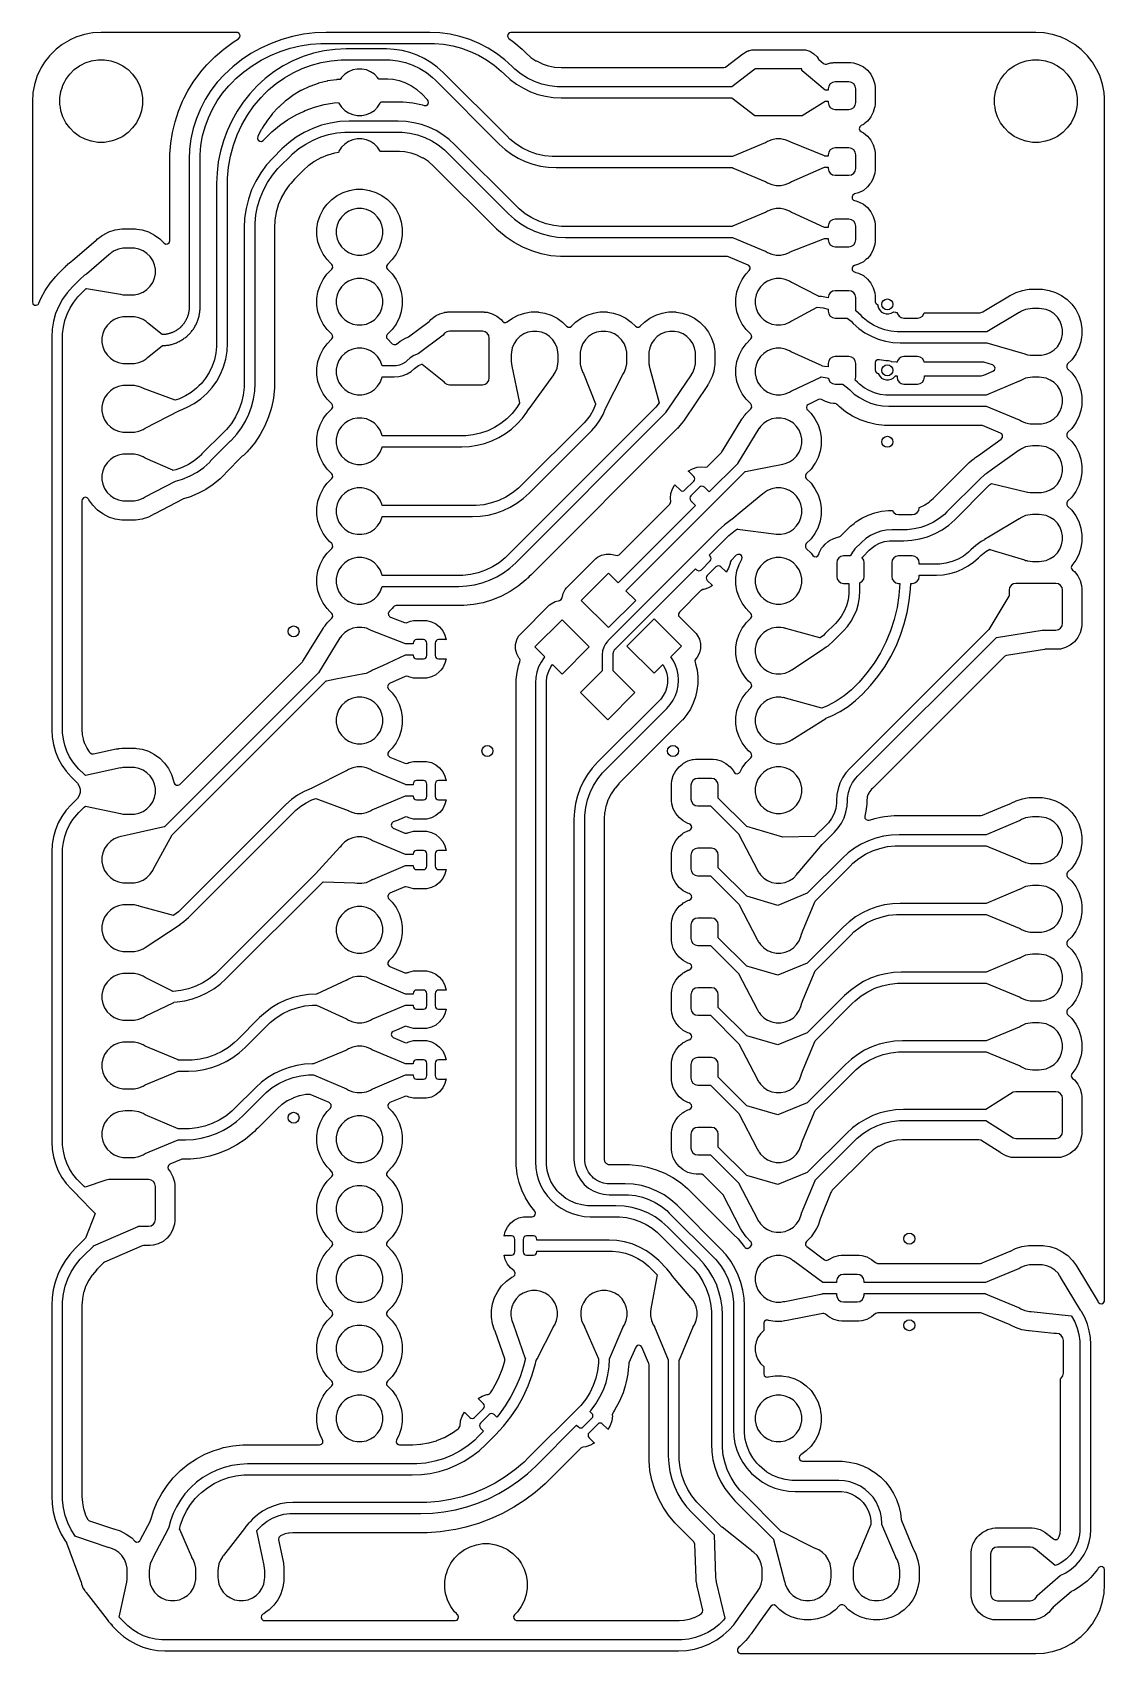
# Model space of a CAD drawing. Extents: x 86.9 to 125.9, y -129.9 to -70.9.
import ezdxf

# ---------------------------------------------------------------- set-up
doc = ezdxf.new("R2010")
doc.units = 0
doc.layers.add('BLACK', color=7, linetype='CONTINUOUS')

msp = doc.modelspace()

# ---------------------------------------------------------------- linework, layer by layer
at = {"layer": 'BLACK', "linetype": 'Continuous'}
for p, q in [((87.975224, -71.347573), (87.768911, -71.509208)), ((87.987535, -71.339075), (87.975224, -71.347573)), ((88.233011, -71.19068), (87.987535, -71.339075)), ((88.246257, -71.183727), (88.233011, -71.19068)), ((88.507837, -71.066), (88.246257, -71.183727)), ((88.521828, -71.060695), (88.507837, -71.066)), ((88.795665, -70.975363), (88.521828, -71.060695)), ((88.810202, -70.97178), (88.795665, -70.975363)), ((88.965623, -70.943298), (88.810202, -70.97178)), ((89.092343, -70.920075), (88.965623, -70.943298)), ((89.107204, -70.918271), (89.092343, -70.920075)), ((89.397264, -70.900726), (89.107204, -70.918271)), ((89.404751, -70.9005), (89.397264, -70.900726)), ((89.466892, -70.9005), (89.404751, -70.9005)), ((94.331331, -70.9005), (89.466892, -70.9005)), ((93.858604, -71.51166), (94.198066, -71.257543)), ((94.198066, -71.257543), (94.198071, -71.25754)), ((94.198071, -71.25754), (94.198076, -71.257536)), ((94.198076, -71.257536), (94.398371, -71.128815)), ((94.366266, -70.905523), (94.331331, -70.9005)), ((94.425044, -70.943298), (94.366266, -70.905523)), ((94.398371, -71.128815), (94.444125, -71.076012)), ((94.454069, -71.006853), (94.425044, -70.943298)), ((94.444125, -71.076012), (94.454069, -71.006853)), ((95.582249, -71.299567), (95.208875, -71.471693)), ((95.967977, -71.157266), (95.582249, -71.299567)), ((96.36368, -71.045668), (95.967977, -71.157266)), ((96.76692, -70.965461), (96.36368, -71.045668)), ((96.641819, -71.39026), (97.017164, -71.330813)), ((97.175209, -70.917139), (96.76692, -70.965461)), ((97.017164, -71.330813), (97.396017, -71.300999)), ((97.58603, -70.901), (97.175209, -70.917139)), ((97.396017, -71.300999), (97.586029, -71.301)), ((97.586029, -71.301), (97.58603, -71.300999)), ((101.357281, -70.901), (97.58603, -70.901)), ((97.58603, -71.300999), (97.58603, -71.301)), ((97.58603, -71.301), (101.357281, -71.301)), ((101.357829, -70.901053), (101.357281, -70.901)), ((101.357281, -71.301), (101.357282, -71.300999)), ((101.357282, -71.300999), (101.357282, -71.301)), ((101.357282, -71.301), (101.357282, -71.30103)), ((101.357282, -71.30103), (101.52476, -71.30103)), ((101.726462, -70.917147), (101.357829, -70.901053)), ((101.52476, -71.30103), (101.858442, -71.330222)), ((102.092834, -70.965379), (101.726462, -70.917147)), ((101.858442, -71.330222), (102.18831, -71.388385)), ((102.453608, -71.04536), (102.092834, -70.965379)), ((102.18831, -71.388385), (102.511854, -71.475077)), ((102.806039, -71.156479), (102.453608, -71.04536)), ((103.147444, -71.297892), (102.806039, -71.156479)), ((103.475225, -71.468523), (103.147444, -71.297892)), ((104.193489, -70.972989), (104.183545, -71.042147)), ((104.183545, -71.042147), (104.21257, -71.105703)), ((104.239244, -70.920185), (104.193489, -70.972989)), ((104.21257, -71.105703), (104.233398, -71.124818)), ((104.233398, -71.124818), (104.415719, -71.257281)), ((104.306283, -70.9005), (104.239244, -70.920185)), ((123.335108, -70.9005), (104.306283, -70.9005)), ((104.415719, -71.257281), (104.415731, -71.25729)), ((104.415731, -71.25729), (104.710692, -71.509209)), ((123.397249, -70.9005), (123.335108, -70.9005)), ((123.404736, -70.900726), (123.397249, -70.9005)), ((123.694799, -70.918271), (123.404736, -70.900726)), ((123.709656, -70.920075), (123.694799, -70.918271)), ((123.991803, -70.97178), (123.709656, -70.920075)), ((124.006332, -70.975362), (123.991803, -70.97178)), ((124.280178, -71.060696), (124.006332, -70.975362)), ((124.294159, -71.065998), (124.280178, -71.060696)), ((124.555751, -71.183731), (124.294159, -71.065998)), ((124.568984, -71.190676), (124.555751, -71.183731)), ((124.814474, -71.33908), (124.568984, -71.190676)), ((124.82677, -71.347567), (124.814474, -71.33908)), ((125.052583, -71.52448), (124.82677, -71.347567)), ((87.348578, -71.974217), (87.340074, -71.986537)), ((87.375939, -71.939294), (87.348578, -71.974217)), ((87.486643, -71.79799), (87.375939, -71.939294)), ((87.525474, -71.748426), (87.486643, -71.79799)), ((87.535404, -71.737218), (87.525474, -71.748426)), ((87.738219, -71.534403), (87.535404, -71.737218)), ((87.749427, -71.524473), (87.738219, -71.534403)), ((87.768911, -71.509208), (87.749427, -71.524473)), ((88.825004, -72.009433), (89.049632, -71.936446)), ((89.049632, -71.936446), (89.282903, -71.8995)), ((89.282903, -71.8995), (89.282908, -71.8995)), ((89.282908, -71.8995), (89.519092, -71.8995)), ((89.519092, -71.8995), (89.519097, -71.8995)), ((89.519097, -71.8995), (89.752369, -71.936446)), ((89.752369, -71.936446), (89.976997, -72.009433)), ((93.256447, -72.071049), (93.351876, -71.975622)), ((93.351876, -71.975622), (93.351898, -71.975582)), ((93.351898, -71.975582), (93.538094, -71.789385)), ((93.538094, -71.789385), (93.538107, -71.789373)), ((93.538107, -71.789373), (93.538122, -71.789358)), ((93.538122, -71.789358), (93.807289, -71.556125)), ((93.807289, -71.556125), (93.858604, -71.51166)), ((94.508307, -71.900999), (94.185432, -72.155532)), ((94.850158, -71.672583), (94.508307, -71.900999)), ((95.208875, -71.471693), (94.850158, -71.672583)), ((94.897144, -72.112921), (95.221168, -71.91436)), ((95.221168, -71.91436), (95.559773, -71.741834)), ((95.559773, -71.741834), (95.91087, -71.596406)), ((95.91087, -71.596406), (96.272294, -71.478974)), ((96.377725, -71.930396), (96.023903, -72.114584)), ((96.272294, -71.478974), (96.641819, -71.39026)), ((96.746254, -71.777747), (96.377725, -71.930396)), ((97.126684, -71.657799), (96.746254, -71.777747)), ((97.516121, -71.571463), (97.126684, -71.657799)), ((97.406175, -71.99702), (97.764984, -71.933753)), ((97.911601, -71.519398), (97.516121, -71.571463)), ((97.764984, -71.933753), (98.127941, -71.901999)), ((98.310113, -71.502), (97.911601, -71.519398)), ((98.127941, -71.901999), (98.310112, -71.902)), ((98.310112, -71.902), (98.310113, -71.901999)), ((99.77602, -71.502), (98.310113, -71.502)), ((98.310113, -71.901999), (98.310113, -71.902)), ((98.310113, -71.902), (99.776019, -71.902)), ((99.776019, -71.902), (99.77602, -71.902)), ((99.776021, -71.502), (99.77602, -71.502)), ((99.77602, -71.902), (99.776081, -71.901994)), ((100.062307, -71.51606), (99.776021, -71.501994)), ((99.776021, -71.501994), (99.776021, -71.502)), ((99.776081, -71.901994), (99.917582, -71.901995)), ((99.917582, -71.901995), (100.19893, -71.933697)), ((100.345836, -71.558119), (100.062307, -71.51606)), ((100.19893, -71.933697), (100.474958, -71.9967)), ((100.623876, -71.627766), (100.345836, -71.558119)), ((100.893752, -71.72433), (100.623876, -71.627766)), ((101.152863, -71.846882), (100.893752, -71.72433)), ((101.398714, -71.99424), (101.152863, -71.846882)), ((102.511854, -71.475077), (102.82661, -71.589637)), ((102.82661, -71.589637), (103.130185, -71.731195)), ((103.130185, -71.731195), (103.420266, -71.898673)), ((103.420266, -71.898673), (103.694647, -72.090795)), ((103.786886, -71.667072), (103.475225, -71.468523)), ((104.080057, -71.892029), (103.786886, -71.667072)), ((104.352505, -72.141679), (104.080057, -71.892029)), ((104.710692, -71.509209), (104.844951, -71.643468)), ((104.844951, -71.643468), (104.850873, -71.649015)), ((104.850873, -71.649015), (105.020745, -71.79799)), ((105.020745, -71.79799), (105.033613, -71.807864)), ((105.033613, -71.807864), (105.218073, -71.931118)), ((105.218073, -71.931118), (105.232119, -71.939228)), ((105.232119, -71.939228), (105.431093, -72.037353)), ((112.128973, -72.154), (112.747611, -71.680924)), ((112.747611, -71.680924), (112.747613, -71.680922)), ((112.747613, -71.680922), (112.754313, -71.675799)), ((112.754313, -71.675799), (112.755083, -71.67526)), ((112.755083, -71.67526), (112.755815, -71.674528)), ((112.755815, -71.674528), (112.758121, -71.673134)), ((112.758121, -71.673134), (112.762488, -71.670078)), ((112.762488, -71.670078), (112.762526, -71.67005)), ((112.762526, -71.67005), (112.803111, -71.641647)), ((112.803111, -71.641647), (112.803114, -71.641645)), ((112.803114, -71.641645), (112.803116, -71.641644)), ((112.803116, -71.641644), (112.832202, -71.627681)), ((112.832202, -71.627681), (112.842682, -71.622014)), ((112.842682, -71.622014), (112.901393, -71.586522)), ((112.901393, -71.586522), (112.901398, -71.58652)), ((112.901398, -71.58652), (112.939937, -71.574511)), ((112.939937, -71.57451), (112.948567, -71.571821)), ((112.939937, -71.574511), (112.939937, -71.57451)), ((112.948567, -71.571821), (112.956442, -71.568041)), ((112.956442, -71.568041), (112.963542, -71.565635)), ((112.963542, -71.565635), (112.978814, -71.562395)), ((112.978814, -71.562395), (112.984335, -71.560675)), ((112.984335, -71.560675), (112.984342, -71.560674)), ((112.984342, -71.560674), (113.063804, -71.535914)), ((113.063804, -71.535914), (113.063815, -71.535913)), ((113.063815, -71.535913), (113.134384, -71.5295)), ((113.134384, -71.5295), (114.947616, -71.5295)), ((114.947616, -71.5295), (114.966855, -71.531248)), ((114.966855, -71.531248), (115.018193, -71.535913)), ((115.018193, -71.535913), (115.180607, -71.586522)), ((115.180607, -71.586522), (115.326189, -71.67453)), ((115.326189, -71.67453), (115.44647, -71.794811)), ((115.44647, -71.794811), (115.446471, -71.794813)), ((115.446471, -71.794813), (115.482464, -71.854351)), ((115.482464, -71.854351), (115.484811, -71.857088)), ((115.484811, -71.857088), (115.485396, -71.858967)), ((115.485396, -71.858967), (115.50895, -71.885252)), ((115.50895, -71.885252), (115.676941, -72.025985)), ((122.825004, -72.009433), (123.049632, -71.936446)), ((123.049632, -71.936446), (123.282903, -71.8995)), ((123.282903, -71.8995), (123.282908, -71.8995)), ((123.282908, -71.8995), (123.519092, -71.8995)), ((123.519092, -71.8995), (123.519097, -71.8995)), ((123.519097, -71.8995), (123.752369, -71.936446)), ((123.752369, -71.936446), (123.976997, -72.009433)), ((125.063774, -71.534395), (125.052583, -71.52448)), ((125.266605, -71.737226), (125.063774, -71.534395)), ((125.27652, -71.748417), (125.266605, -71.737226)), ((125.453433, -71.97423), (125.27652, -71.748417)), ((125.46192, -71.986526), (125.453433, -71.97423)), ((87.061694, -72.520832), (86.976365, -72.794663)), ((87.067003, -72.506831), (87.061694, -72.520832)), ((87.184725, -72.245263), (87.067003, -72.506831)), ((87.191684, -72.232004), (87.184725, -72.245263)), ((87.223585, -72.179234), (87.191684, -72.232004)), ((87.340074, -71.986537), (87.223585, -72.179234)), ((88.117657, -72.613567), (88.256483, -72.42249)), ((88.256483, -72.42249), (88.42349, -72.255483)), ((88.42349, -72.255483), (88.614567, -72.116657)), ((88.614567, -72.116657), (88.685735, -72.080395)), ((88.685735, -72.080395), (88.825004, -72.009433)), ((89.976997, -72.009433), (90.187434, -72.116657)), ((90.187434, -72.116657), (90.273563, -72.179234)), ((90.273563, -72.179234), (90.37851, -72.255483)), ((90.37851, -72.255483), (90.378512, -72.255485)), ((90.378512, -72.255485), (90.378513, -72.255485)), ((90.378513, -72.255485), (90.545515, -72.422487)), ((90.545515, -72.422487), (90.545515, -72.422488)), ((90.545515, -72.422488), (90.545517, -72.42249)), ((90.545517, -72.42249), (90.605138, -72.50455)), ((90.605138, -72.50455), (90.684343, -72.613566)), ((92.753269, -72.706796), (92.987877, -72.383895)), ((92.987877, -72.383895), (92.98788, -72.383892)), ((92.98788, -72.383892), (93.081375, -72.274428)), ((93.081375, -72.274428), (93.247101, -72.080395)), ((93.247101, -72.080395), (93.256447, -72.071049)), ((93.883534, -72.434623), (93.625457, -72.716256)), ((94.185432, -72.155532), (93.883523, -72.434613)), ((93.883523, -72.434613), (93.883534, -72.434623)), ((94.300725, -72.583098), (94.589698, -72.336293)), ((94.589698, -72.336293), (94.897144, -72.112921)), ((95.687481, -72.328908), (95.371018, -72.571738)), ((96.023903, -72.114584), (95.687481, -72.328908)), ((95.767685, -72.761058), (96.066137, -72.55208)), ((96.066137, -72.55208), (96.381668, -72.369908)), ((96.381668, -72.369908), (96.711876, -72.21593)), ((96.711876, -72.21593), (97.054247, -72.091318)), ((97.054247, -72.091318), (97.406175, -71.99702)), ((98.143941, -72.540766), (98.095653, -72.613034)), ((98.261766, -72.422941), (98.143941, -72.540766)), ((98.400313, -72.330367), (98.261766, -72.422941)), ((98.554258, -72.266601), (98.400313, -72.330367)), ((98.717685, -72.234093), (98.554258, -72.266601)), ((98.884315, -72.234093), (98.717685, -72.234093)), ((99.047742, -72.266601), (98.884315, -72.234093)), ((99.201687, -72.330367), (99.047742, -72.266601)), ((99.340234, -72.422941), (99.201687, -72.330367)), ((99.458059, -72.540766), (99.340234, -72.422941)), ((99.499308, -72.6025), (99.458059, -72.540766)), ((100.474958, -71.9967), (100.742197, -72.090212)), ((100.742197, -72.090212), (100.997286, -72.213057)), ((100.997286, -72.213057), (101.237017, -72.36369)), ((101.237017, -72.36369), (101.458375, -72.540218)), ((101.628939, -72.164986), (101.398714, -71.99424)), ((101.458375, -72.540218), (101.558476, -72.640318)), ((101.84131, -72.357466), (101.628939, -72.164986)), ((101.84132, -72.357475), (101.84131, -72.357466)), ((104.165522, -74.681678), (101.84132, -72.357475)), ((103.694647, -72.090795), (103.951239, -72.306101)), ((103.951239, -72.306101), (104.069664, -72.424525)), ((104.069664, -72.424525), (104.069665, -72.424525)), ((104.069665, -72.424525), (104.06967, -72.424527)), ((104.06967, -72.424527), (104.282044, -72.617014)), ((104.352508, -72.141682), (104.352505, -72.141679)), ((104.452609, -72.241783), (104.352508, -72.141682)), ((104.673967, -72.418312), (104.452609, -72.241783)), ((104.913697, -72.568946), (104.673967, -72.418312)), ((105.431093, -72.037353), (105.446078, -72.04356)), ((105.446078, -72.04356), (105.656157, -72.114875)), ((105.656157, -72.114875), (105.671825, -72.119073)), ((105.671825, -72.119073), (105.889411, -72.162355)), ((105.889411, -72.162355), (105.905491, -72.164472)), ((105.905491, -72.164472), (106.130659, -72.179234)), ((106.130659, -72.179234), (106.138771, -72.1795)), ((106.138771, -72.1795), (112.053649, -72.1795)), ((112.053649, -72.1795), (112.120688, -72.159815)), ((112.120688, -72.159815), (112.128973, -72.154)), ((113.182869, -72.236218), (112.345593, -72.876488)), ((113.189969, -72.233812), (113.182869, -72.236218)), ((113.191, -72.234238), (113.189969, -72.233812)), ((114.891, -72.23), (113.191, -72.23)), ((113.191, -72.23), (113.191, -72.234238)), ((114.891, -72.292066), (114.891, -72.23)), ((114.89892, -72.294556), (114.891, -72.292066)), ((114.899404, -72.294962), (114.89892, -72.294556)), ((115.736813, -72.996492), (114.899404, -72.294962)), ((115.676941, -72.025985), (115.740972, -72.053947)), ((115.740972, -72.053947), (115.790681, -72.050148)), ((115.790681, -72.050148), (115.932448, -72.009583)), ((115.932448, -72.009583), (115.932449, -72.009582)), ((115.932449, -72.009582), (115.932452, -72.009582)), ((115.932452, -72.009582), (116.021338, -72.00168)), ((116.021338, -72.00168), (116.045862, -71.9995)), ((116.045862, -71.9995), (116.656138, -71.9995)), ((116.656138, -71.9995), (116.668401, -72.00059)), ((116.668401, -72.00059), (116.769549, -72.009582)), ((116.769549, -72.009582), (116.955406, -72.062762)), ((116.955406, -72.062762), (117.12675, -72.152265)), ((117.12675, -72.152265), (117.276572, -72.274428)), ((117.276572, -72.274428), (117.398735, -72.42425)), ((117.398735, -72.42425), (117.488238, -72.595594)), ((122.117657, -72.613567), (122.256483, -72.42249)), ((122.256483, -72.42249), (122.42349, -72.255483)), ((122.42349, -72.255483), (122.614567, -72.116657)), ((122.614567, -72.116657), (122.685735, -72.080395)), ((122.685735, -72.080395), (122.825004, -72.009433)), ((123.976997, -72.009433), (124.187434, -72.116657)), ((124.187434, -72.116657), (124.273563, -72.179234)), ((124.273563, -72.179234), (124.37851, -72.255483)), ((124.37851, -72.255483), (124.378512, -72.255485)), ((124.378512, -72.255485), (124.378513, -72.255485)), ((124.378513, -72.255485), (124.545515, -72.422487)), ((124.545515, -72.422487), (124.545515, -72.422488)), ((124.545515, -72.422488), (124.545517, -72.42249)), ((124.545517, -72.42249), (124.605138, -72.50455)), ((124.605138, -72.50455), (124.684343, -72.613566)), ((125.610324, -72.232016), (125.46192, -71.986526)), ((125.617269, -72.245249), (125.610324, -72.232016)), ((125.735002, -72.506841), (125.617269, -72.245249)), ((125.740304, -72.520822), (125.735002, -72.506841)), ((125.821518, -72.781448), (125.740304, -72.520822)), ((86.919272, -73.106205), (86.901726, -73.396263)), ((86.921077, -73.09134), (86.919272, -73.106205)), ((86.972781, -72.809201), (86.921077, -73.09134)), ((86.976365, -72.794663), (86.972781, -72.809201)), ((87.9005, -73.281902), (87.937447, -73.048631)), ((87.937447, -73.048631), (87.990371, -72.88575)), ((87.990371, -72.88575), (88.010432, -72.824008)), ((88.010432, -72.824008), (88.010434, -72.824005)), ((88.010434, -72.824003), (88.066998, -72.712991)), ((88.010434, -72.824005), (88.010434, -72.824003)), ((88.066998, -72.712991), (88.117657, -72.613567)), ((90.684343, -72.613566), (90.791567, -72.824003)), ((90.791567, -72.824003), (90.864554, -73.048631)), ((90.864554, -73.048631), (90.9015, -73.281902)), ((92.425081, -73.281902), (92.544721, -73.047104)), ((92.544721, -73.047104), (92.556662, -73.027619)), ((92.556662, -73.027619), (92.753269, -72.706796)), ((93.392906, -73.019312), (93.187653, -73.341483)), ((93.625457, -72.716256), (93.392906, -73.019312)), ((93.620921, -73.391047), (93.820205, -73.106449)), ((93.820205, -73.106449), (94.043536, -72.840304)), ((94.043536, -72.840304), (94.166374, -72.717469)), ((94.166374, -72.717469), (94.166375, -72.717467)), ((94.166375, -72.717467), (94.166376, -72.717467)), ((94.166376, -72.717466), (94.166417, -72.717405)), ((94.166376, -72.717467), (94.166376, -72.717466)), ((94.166417, -72.717405), (94.300725, -72.583098)), ((94.80835, -73.13176), (94.563392, -73.442472)), ((95.076928, -72.84123), (94.80835, -73.13176)), ((95.371018, -72.571738), (95.076924, -72.841226)), ((95.076924, -72.841226), (95.076928, -72.84123)), ((95.216544, -73.267292), (95.359767, -73.124077)), ((95.359766, -73.124076), (95.359768, -73.124073)), ((95.359767, -73.124077), (95.359766, -73.124076)), ((95.359768, -73.124073), (95.35977, -73.124072)), ((95.35977, -73.124071), (95.359779, -73.124057)), ((95.35977, -73.124072), (95.35977, -73.124071)), ((95.359779, -73.124057), (95.488582, -72.995254)), ((95.488582, -72.995254), (95.767685, -72.761058)), ((96.668242, -73.015583), (96.386447, -73.184485)), ((96.678959, -73.009855), (96.668242, -73.015583)), ((96.975967, -72.869381), (96.678959, -73.009855)), ((96.987187, -72.864734), (96.975967, -72.869381)), ((97.296541, -72.754045), (96.987187, -72.864734)), ((97.308171, -72.750518), (97.296541, -72.754045)), ((97.626864, -72.67069), (97.308171, -72.750518)), ((97.638797, -72.668316), (97.626864, -72.67069)), ((97.963779, -72.62011), (97.638797, -72.668316)), ((97.975881, -72.618918), (97.963779, -72.62011)), ((98.095653, -72.613034), (97.975881, -72.618918)), ((99.772052, -72.6025), (99.499308, -72.6025)), ((99.780162, -72.602766), (99.772052, -72.6025)), ((99.826187, -72.605782), (99.780162, -72.602766)), ((100.005501, -72.617536), (99.826187, -72.605782)), ((100.021573, -72.619652), (100.005501, -72.617536)), ((100.239174, -72.662936), (100.021573, -72.619652)), ((100.254827, -72.667131), (100.239174, -72.662936)), ((100.464917, -72.738448), (100.254827, -72.667131)), ((100.479889, -72.74465), (100.464917, -72.738448)), ((100.678872, -72.842778), (100.479889, -72.74465)), ((100.692912, -72.850885), (100.678872, -72.842778)), ((100.877379, -72.974141), (100.692912, -72.850885)), ((100.890233, -72.984003), (100.877379, -72.974141)), ((101.029578, -73.106205), (100.890233, -72.984003)), ((101.060102, -73.132974), (101.029578, -73.106205)), ((101.066024, -73.138521), (101.060102, -73.132974)), ((101.276106, -73.348603), (101.066024, -73.138521)), ((101.558476, -72.640318), (101.558477, -72.640318)), ((101.558477, -72.640318), (103.882681, -74.964521)), ((104.282044, -72.617014), (104.512268, -72.787762)), ((104.512268, -72.787762), (104.758119, -72.935121)), ((104.758119, -72.935121), (105.01723, -73.057674)), ((105.168786, -72.691793), (104.913697, -72.568946)), ((105.01723, -73.057674), (105.287105, -73.15424)), ((105.436026, -72.785307), (105.168786, -72.691793)), ((105.287105, -73.15424), (105.565146, -73.223888)), ((105.712055, -72.848312), (105.436026, -72.785307)), ((105.993402, -72.880015), (105.712055, -72.848312)), ((106.134792, -72.880016), (105.993402, -72.880015)), ((106.134964, -72.88), (106.134792, -72.880016)), ((112.343558, -72.88), (106.134964, -72.88)), ((112.345593, -72.876488), (112.343558, -72.88)), ((115.737573, -72.997188), (115.736813, -72.996492)), ((115.738738, -73), (115.737573, -72.997188)), ((115.851, -73), (115.738738, -73)), ((115.87003, -72.854329), (115.851, -72.95)), ((115.851, -72.95), (115.851, -73)), ((115.924223, -72.773223), (115.87003, -72.854329)), ((116.005329, -72.71903), (115.924223, -72.773223)), ((116.101, -72.7), (116.005329, -72.71903)), ((116.601, -72.7), (116.101, -72.7)), ((116.696671, -72.71903), (116.601, -72.7)), ((116.777777, -72.773223), (116.696671, -72.71903)), ((116.83197, -72.854329), (116.777777, -72.773223)), ((116.851, -72.95), (116.83197, -72.854329)), ((116.851, -73.45), (116.851, -72.95)), ((117.488238, -72.595594), (117.541418, -72.781451)), ((117.541418, -72.781451), (117.5515, -72.894863)), ((117.5515, -72.894863), (117.5515, -73.505136)), ((121.9005, -73.281902), (121.937447, -73.048631)), ((121.937447, -73.048631), (121.990371, -72.88575)), ((121.990371, -72.88575), (122.010432, -72.824008)), ((122.010432, -72.824008), (122.010434, -72.824005)), ((122.010434, -72.824003), (122.066998, -72.712991)), ((122.010434, -72.824005), (122.010434, -72.824003)), ((122.066998, -72.712991), (122.117657, -72.613567)), ((124.684343, -72.613566), (124.791567, -72.824003)), ((124.791567, -72.824003), (124.864554, -73.048631)), ((124.864554, -73.048631), (124.9015, -73.281902)), ((125.825636, -72.794663), (125.821518, -72.781448)), ((125.82922, -72.809197), (125.825636, -72.794663)), ((125.835372, -72.842775), (125.82922, -72.809197)), ((125.880924, -73.09134), (125.835372, -72.842775)), ((125.882729, -73.106205), (125.880924, -73.09134)), ((125.892609, -73.269549), (125.882729, -73.106205)), ((86.901726, -73.396263), (86.9015, -73.40375)), ((86.9015, -73.40375), (86.9015, -80.709622)), ((87.9005, -73.518097), (87.9005, -73.281902)), ((87.917254, -73.623876), (87.9005, -73.518097)), ((87.937447, -73.751368), (87.917254, -73.623876)), ((90.9015, -73.518097), (90.864554, -73.751368)), ((90.9015, -73.281902), (90.9015, -73.518097)), ((92.210768, -73.771476), (92.363514, -73.40273)), ((92.363514, -73.40273), (92.425081, -73.281902)), ((93.01126, -73.680317), (92.865071, -74.033236)), ((93.187653, -73.341483), (93.01126, -73.680317)), ((93.300363, -74.00681), (93.4472, -73.69193)), ((93.4472, -73.69193), (93.620921, -73.391047)), ((94.563392, -73.442472), (94.343569, -73.771446)), ((94.7238, -73.909417), (94.956153, -73.577597)), ((94.956153, -73.577597), (95.216544, -73.267292)), ((95.85125, -73.6236), (95.62661, -73.868739)), ((95.859397, -73.615498), (95.85125, -73.6236)), ((96.103033, -73.394679), (95.859397, -73.615498)), ((96.112439, -73.386959), (96.103033, -73.394679)), ((96.164156, -73.348603), (96.112439, -73.386959)), ((96.376332, -73.191243), (96.164156, -73.348603)), ((96.386447, -73.184485), (96.376332, -73.191243)), ((96.762371, -73.772934), (96.82646, -73.743048)), ((96.82646, -73.743048), (96.826466, -73.743046)), ((96.826466, -73.743046), (97.16728, -73.618995)), ((97.16728, -73.618995), (97.167311, -73.618986)), ((97.167311, -73.618986), (97.517636, -73.525112)), ((97.517636, -73.525112), (97.517646, -73.525109)), ((97.517646, -73.525109), (97.517653, -73.525108)), ((97.517653, -73.525108), (97.733306, -73.48708)), ((97.733306, -73.48708), (97.874856, -73.462119)), ((97.874856, -73.462119), (98.037772, -73.447863)), ((98.037772, -73.447863), (98.051367, -73.480687)), ((98.051367, -73.480687), (98.143941, -73.619234)), ((98.143941, -73.619234), (98.261766, -73.737059)), ((98.261766, -73.737059), (98.400313, -73.829633)), ((99.201687, -73.829633), (99.340234, -73.737059)), ((99.340234, -73.737059), (99.458059, -73.619234)), ((99.458059, -73.619234), (99.550633, -73.480687)), ((99.550633, -73.480687), (99.571421, -73.4305)), ((99.571421, -73.4305), (100.153657, -73.4305)), ((100.153657, -73.4305), (100.153678, -73.430494)), ((100.153678, -73.430494), (100.382924, -73.430494)), ((100.382924, -73.430494), (100.737017, -73.465372)), ((100.737017, -73.465372), (100.737029, -73.465374)), ((100.737029, -73.465374), (101.085977, -73.534787)), ((101.085977, -73.534787), (101.085982, -73.534788)), ((101.085982, -73.534788), (101.085985, -73.534789)), ((101.085985, -73.534789), (101.15243, -73.554945)), ((101.15243, -73.554945), (101.222297, -73.555568)), ((101.222297, -73.555568), (101.28141, -73.51832)), ((101.301675, -73.385781), (101.276106, -73.348603)), ((101.28141, -73.51832), (101.311001, -73.455026)), ((101.311001, -73.455026), (101.301675, -73.385781)), ((105.565146, -73.223888), (105.848675, -73.265949)), ((105.848675, -73.265949), (106.134961, -73.280017)), ((106.134961, -73.28), (106.134962, -73.279999)), ((106.134961, -73.280017), (106.134961, -73.28)), ((106.134962, -73.279999), (106.134964, -73.28)), ((106.134964, -73.28), (112.343395, -73.28)), ((112.343395, -73.28), (112.344427, -73.282491)), ((112.344427, -73.282491), (112.345593, -73.283512)), ((112.345593, -73.283512), (113.182869, -73.923781)), ((114.898885, -73.925083), (115.73549, -73.403435)), ((115.73549, -73.403435), (115.737946, -73.4)), ((115.737946, -73.4), (115.851, -73.4)), ((115.851, -73.4), (115.851, -73.45)), ((115.851, -73.45), (115.87003, -73.545671)), ((115.87003, -73.545671), (115.924223, -73.626777)), ((115.924223, -73.626777), (116.005329, -73.68097)), ((116.005329, -73.68097), (116.101, -73.7)), ((116.101, -73.7), (116.601, -73.7)), ((116.601, -73.7), (116.696671, -73.68097)), ((116.696671, -73.68097), (116.777777, -73.626777)), ((116.777777, -73.626777), (116.83197, -73.545671)), ((116.83197, -73.545671), (116.851, -73.45)), ((117.536205, -73.636767), (117.488238, -73.804405)), ((117.541417, -73.618552), (117.536205, -73.636767)), ((117.541418, -73.618551), (117.541417, -73.618552)), ((117.5515, -73.505136), (117.541418, -73.618548)), ((117.541418, -73.618548), (117.541418, -73.618551)), ((121.9005, -73.518097), (121.9005, -73.281902)), ((121.917254, -73.623876), (121.9005, -73.518097)), ((121.937447, -73.751368), (121.917254, -73.623876)), ((124.9015, -73.518097), (124.864554, -73.751368)), ((124.9015, -73.281902), (124.9015, -73.518097)), ((125.893356, -73.281902), (125.892609, -73.269549)), ((125.900274, -73.396263), (125.893356, -73.281902)), ((125.9005, -73.40375), (125.900274, -73.396263)), ((125.9005, -117.04434), (125.9005, -73.40375)), ((88.010432, -73.975992), (87.937447, -73.751368)), ((88.117657, -74.186433), (88.010432, -73.975992)), ((88.256483, -74.37751), (88.117657, -74.186433)), ((90.684343, -74.186433), (90.545517, -74.37751)), ((90.739743, -74.077705), (90.684343, -74.186433)), ((90.791567, -73.975996), (90.739743, -74.077705)), ((90.864554, -73.751368), (90.791567, -73.975996)), ((91.994245, -74.539173), (92.087425, -74.151071)), ((92.087425, -74.151071), (92.210768, -73.771476)), ((92.865071, -74.033236), (92.750197, -74.397553)), ((93.091603, -74.668883), (93.18153, -74.333289)), ((93.18153, -74.333289), (93.300363, -74.00681)), ((94.150235, -74.116653), (93.984582, -74.475966)), ((94.343569, -73.771446), (94.150235, -74.116653)), ((94.350049, -74.627353), (94.521251, -74.260226)), ((94.521251, -74.260226), (94.7238, -73.909417)), ((95.323255, -74.287404), (95.257626, -74.390417)), ((95.410872, -74.14988), (95.323255, -74.287404)), ((95.417077, -74.141018), (95.410872, -74.14988)), ((95.619656, -73.877026), (95.417077, -74.141018)), ((95.608629, -74.518908), (95.886483, -74.285757)), ((95.62661, -73.868739), (95.619656, -73.877026)), ((95.886483, -74.285757), (95.940784, -74.247734)), ((95.940784, -74.247734), (96.183605, -74.077705)), ((96.183605, -74.077705), (96.497725, -73.896344)), ((96.497725, -73.896344), (96.762371, -73.772934)), ((97.415125, -74.279708), (97.096047, -74.39388)), ((97.743858, -74.197361), (97.415125, -74.279708)), ((98.079079, -74.147632), (97.743858, -74.197361)), ((98.417561, -74.131), (98.079079, -74.147632)), ((98.400313, -73.829633), (98.554258, -73.893399)), ((98.417562, -74.131), (98.417561, -74.131)), ((98.417563, -74.131), (98.417562, -74.131)), ((100.205019, -74.131), (98.417563, -74.131)), ((98.554258, -73.893399), (98.717685, -73.925907)), ((98.717685, -73.925907), (98.884315, -73.925907)), ((98.884315, -73.925907), (99.047742, -73.893399)), ((99.047742, -73.893399), (99.201687, -73.829633)), ((100.20502, -74.131), (100.205019, -74.131)), ((100.491306, -74.14506), (100.20502, -74.130994)), ((100.20502, -74.130994), (100.20502, -74.131)), ((100.774835, -74.187119), (100.491306, -74.14506)), ((101.052876, -74.256766), (100.774835, -74.187119)), ((101.322751, -74.35333), (101.052876, -74.256766)), ((113.182869, -73.923781), (113.191, -73.925945)), ((113.191, -73.925945), (113.191, -73.93)), ((113.191, -73.93), (114.891, -73.93)), ((114.891, -73.93), (114.891, -73.926151)), ((114.891, -73.926151), (114.892702, -73.926855)), ((114.892702, -73.926855), (114.898885, -73.925083)), ((116.995355, -74.338578), (116.979248, -74.406566)), ((117.045662, -74.290091), (116.995355, -74.338578)), ((117.126751, -74.247734), (117.045662, -74.290091)), ((117.154409, -74.225181), (117.126751, -74.247734)), ((117.276572, -74.125571), (117.154409, -74.225181)), ((117.374069, -74.006), (117.276572, -74.125571)), ((117.398734, -73.975751), (117.374069, -74.006)), ((117.452547, -73.872731), (117.398734, -73.975751)), ((117.488238, -73.804405), (117.452547, -73.872731)), ((122.010432, -73.975992), (121.937447, -73.751368)), ((122.117657, -74.186433), (122.010432, -73.975992)), ((122.256483, -74.37751), (122.117657, -74.186433)), ((124.684343, -74.186433), (124.545517, -74.37751)), ((124.739743, -74.077705), (124.684343, -74.186433)), ((124.791567, -73.975996), (124.739743, -74.077705)), ((124.864554, -73.751368), (124.791567, -73.975996)), ((88.42349, -74.544517), (88.256483, -74.37751)), ((88.614567, -74.683343), (88.42349, -74.544517)), ((88.825008, -74.790568), (88.614567, -74.683343)), ((89.041772, -74.860999), (88.825008, -74.790568)), ((89.049632, -74.863553), (89.041772, -74.860999)), ((89.282903, -74.9005), (89.049632, -74.863553)), ((89.519092, -74.9005), (89.282903, -74.9005)), ((89.519097, -74.9005), (89.519092, -74.9005)), ((89.752369, -74.863553), (89.519097, -74.9005)), ((89.885656, -74.820245), (89.752369, -74.863553)), ((89.976992, -74.790568), (89.885656, -74.820245)), ((89.976995, -74.790566), (89.976992, -74.790568)), ((89.976997, -74.790566), (89.976995, -74.790566)), ((90.116993, -74.719234), (89.976997, -74.790566)), ((90.187433, -74.683343), (90.116993, -74.719234)), ((90.37851, -74.544517), (90.187433, -74.683343)), ((90.545517, -74.37751), (90.37851, -74.544517)), ((91.931803, -74.933389), (91.994245, -74.539173)), ((92.667513, -74.770496), (92.617648, -75.149226)), ((92.750197, -74.397553), (92.667513, -74.770496)), ((93.031268, -75.011037), (93.091603, -74.668883)), ((93.847633, -74.847168), (93.740231, -75.227971)), ((93.984582, -74.475966), (93.847633, -74.847168)), ((94.211497, -75.008006), (94.350049, -74.627353)), ((95.098167, -74.686723), (95.08467, -74.755277)), ((95.08467, -74.755277), (95.11038, -74.820245)), ((95.113393, -74.657477), (95.098167, -74.686723)), ((95.11038, -74.820245), (95.167132, -74.860999)), ((95.226671, -74.439882), (95.113393, -74.657477)), ((95.167132, -74.860999), (95.236908, -74.864602)), ((95.230697, -74.435291), (95.226671, -74.439882)), ((95.232079, -74.430515), (95.230697, -74.435291)), ((95.257626, -74.390417), (95.232079, -74.430515)), ((95.236908, -74.864602), (95.295836, -74.831663)), ((95.295836, -74.831663), (95.54718, -74.580319)), ((95.54718, -74.580319), (95.547598, -74.579939)), ((95.547598, -74.579939), (95.608629, -74.518908)), ((96.226825, -74.914884), (95.976132, -75.142102)), ((96.499021, -74.713005), (96.226825, -74.914884)), ((96.789695, -74.538778), (96.499021, -74.713005)), ((97.096047, -74.39388), (96.789695, -74.538778)), ((96.845971, -74.962255), (97.110544, -74.820834)), ((97.110544, -74.820834), (97.387704, -74.706027)), ((97.387704, -74.706027), (97.674782, -74.61894)), ((97.674782, -74.61894), (97.969014, -74.56041)), ((97.969014, -74.56041), (98.267567, -74.531002)), ((98.400313, -74.870367), (98.261766, -74.962941)), ((98.267567, -74.531002), (98.417565, -74.531)), ((98.554258, -74.806601), (98.400313, -74.870367)), ((98.417565, -74.531), (100.205018, -74.531)), ((98.717685, -74.774093), (98.554258, -74.806601)), ((98.884315, -74.774093), (98.717685, -74.774093)), ((99.047742, -74.806601), (98.884315, -74.774093)), ((99.201687, -74.870367), (99.047742, -74.806601)), ((99.340234, -74.962941), (99.201687, -74.870367)), ((100.205018, -74.531), (100.205019, -74.531)), ((100.205019, -74.531), (100.20508, -74.530994)), ((100.20508, -74.530994), (100.346581, -74.530995)), ((100.346581, -74.530995), (100.627929, -74.562697)), ((100.627929, -74.562697), (100.903958, -74.6257)), ((100.903958, -74.6257), (101.171197, -74.719212)), ((101.171197, -74.719212), (101.426286, -74.842057)), ((101.581862, -74.475881), (101.322751, -74.35333)), ((101.426286, -74.842057), (101.666017, -74.99269)), ((101.827714, -74.623239), (101.581862, -74.475881)), ((102.057938, -74.793985), (101.827714, -74.623239)), ((102.270318, -74.986475), (102.057938, -74.793985)), ((104.165525, -74.681681), (104.165522, -74.681678)), ((104.165526, -74.681681), (104.165525, -74.681681)), ((104.265626, -74.781781), (104.165526, -74.681681)), ((104.486985, -74.958309), (104.265626, -74.781781)), ((113.559887, -74.916964), (112.364518, -75.416994)), ((113.566671, -74.916282), (113.559887, -74.916964)), ((113.569137, -74.917925), (113.566671, -74.916282)), ((113.640313, -74.870367), (113.569137, -74.917925)), ((113.794258, -74.806601), (113.640313, -74.870367)), ((113.957685, -74.774093), (113.794258, -74.806601)), ((114.124315, -74.774093), (113.957685, -74.774093)), ((114.212754, -74.791684), (114.124315, -74.774093)), ((114.219914, -74.791624), (114.212754, -74.791684)), ((114.227145, -74.794547), (114.219914, -74.791624)), ((114.287742, -74.806601), (114.227145, -74.794547)), ((114.441687, -74.870367), (114.287742, -74.806601)), ((114.483072, -74.898019), (114.441687, -74.870367)), ((115.717355, -75.397043), (114.483072, -74.898019)), ((116.979248, -74.406566), (117.002455, -74.472469)), ((117.002455, -74.472469), (117.045662, -74.509908)), ((117.045662, -74.509908), (117.062886, -74.518906)), ((117.062886, -74.518906), (117.126752, -74.552266)), ((117.126752, -74.552266), (117.276572, -74.674428)), ((117.276572, -74.674428), (117.398735, -74.82425)), ((117.398735, -74.82425), (117.488238, -74.995594)), ((122.42349, -74.544517), (122.256483, -74.37751)), ((122.614567, -74.683343), (122.42349, -74.544517)), ((122.825008, -74.790568), (122.614567, -74.683343)), ((123.041772, -74.860999), (122.825008, -74.790568)), ((123.049632, -74.863553), (123.041772, -74.860999)), ((123.282903, -74.9005), (123.049632, -74.863553)), ((123.519092, -74.9005), (123.282903, -74.9005)), ((123.519097, -74.9005), (123.519092, -74.9005)), ((123.752369, -74.863553), (123.519097, -74.9005)), ((123.885656, -74.820245), (123.752369, -74.863553)), ((123.976992, -74.790568), (123.885656, -74.820245)), ((123.976995, -74.790566), (123.976992, -74.790568)), ((123.976997, -74.790566), (123.976995, -74.790566)), ((124.116993, -74.719234), (123.976997, -74.790566)), ((124.187433, -74.683343), (124.116993, -74.719234)), ((124.37851, -74.544517), (124.187433, -74.683343)), ((124.545517, -74.37751), (124.37851, -74.544517)), ((91.900482, -75.58217), (91.900484, -75.331295)), ((91.900484, -75.33129), (91.931803, -74.933389)), ((91.900484, -75.331295), (91.900484, -75.33129)), ((92.617648, -75.149226), (92.600982, -75.530861)), ((93.000983, -75.53068), (93.000984, -75.357148)), ((93.000984, -75.357148), (93.031268, -75.011037)), ((93.740231, -75.227971), (93.663039, -75.616027)), ((94.036306, -75.798214), (94.10665, -75.399285)), ((94.10665, -75.399285), (94.211497, -75.008006)), ((95.656544, -75.461614), (95.419041, -75.723665)), ((95.656546, -75.461611), (95.656543, -75.461614)), ((95.656543, -75.461614), (95.656544, -75.461614)), ((95.975704, -75.142454), (95.656546, -75.461611)), ((95.939391, -75.744452), (96.258549, -75.425293)), ((95.975706, -75.142451), (95.975704, -75.142454)), ((95.975707, -75.142451), (95.975706, -75.142451)), ((95.975708, -75.14245), (95.975707, -75.142451)), ((95.976132, -75.142102), (95.975708, -75.14245)), ((96.258549, -75.425293), (96.258552, -75.425291)), ((96.258552, -75.425291), (96.258571, -75.425311)), ((96.258571, -75.425311), (96.364635, -75.319245)), ((96.364635, -75.319245), (96.596535, -75.128926)), ((96.596535, -75.128926), (96.845971, -74.962255)), ((97.390645, -75.467878), (97.171912, -75.58877)), ((97.403173, -75.461845), (97.390645, -75.467878)), ((97.63407, -75.3662), (97.403173, -75.461845)), ((97.647177, -75.361614), (97.63407, -75.3662)), ((97.887335, -75.292423), (97.647177, -75.361614)), ((97.900886, -75.289329), (97.887335, -75.292423)), ((98.031563, -75.267125), (97.900886, -75.289329)), ((98.051367, -75.219313), (98.031563, -75.267125)), ((98.143941, -75.080766), (98.051367, -75.219313)), ((98.261766, -74.962941), (98.143941, -75.080766)), ((99.458059, -75.080766), (99.340234, -74.962941)), ((99.550633, -75.219313), (99.458059, -75.080766)), ((99.555681, -75.2315), (99.550633, -75.219313)), ((100.201052, -75.2315), (99.555681, -75.2315)), ((100.209162, -75.231766), (100.201052, -75.2315)), ((100.255187, -75.234782), (100.209162, -75.231766)), ((100.434501, -75.246536), (100.255187, -75.234782)), ((100.450573, -75.248652), (100.434501, -75.246536)), ((100.668173, -75.291936), (100.450573, -75.248652)), ((100.683827, -75.296131), (100.668173, -75.291936)), ((100.893917, -75.367447), (100.683827, -75.296131)), ((100.908887, -75.373649), (100.893917, -75.367447)), ((101.107872, -75.471777), (100.908887, -75.373649)), ((101.121912, -75.479885), (101.107872, -75.471777)), ((101.306379, -75.603141), (101.121912, -75.479885)), ((101.666017, -74.99269), (101.887375, -75.169217)), ((101.887375, -75.169217), (101.987476, -75.269318)), ((101.987476, -75.269318), (101.98748, -75.26932)), ((101.98748, -75.26932), (104.222681, -77.504521)), ((102.270321, -74.986477), (102.270318, -74.986474)), ((102.270318, -74.986474), (102.270318, -74.986475)), ((104.505522, -77.221678), (102.270321, -74.986477)), ((103.882681, -74.964521), (103.882683, -74.964525)), ((103.882683, -74.964525), (103.882683, -74.964524)), ((103.882683, -74.964524), (104.095063, -75.157013)), ((104.095063, -75.157013), (104.325288, -75.327759)), ((104.325288, -75.327759), (104.571139, -75.475117)), ((104.726716, -75.108942), (104.486985, -74.958309)), ((104.571139, -75.475117), (104.83025, -75.597668)), ((104.981804, -75.231787), (104.726716, -75.108942)), ((105.249044, -75.325298), (104.981804, -75.231787)), ((105.525072, -75.388301), (105.249044, -75.325298)), ((105.80642, -75.420003), (105.525072, -75.388301)), ((105.947942, -75.420003), (105.80642, -75.420003)), ((105.947982, -75.42), (105.947942, -75.420003)), ((112.361533, -75.42), (105.947982, -75.42)), ((112.364518, -75.416994), (112.361533, -75.42)), ((115.72124, -75.399616), (115.717355, -75.397043)), ((115.721399, -75.4), (115.72124, -75.399616)), ((115.851, -75.4), (115.721399, -75.4)), ((115.87003, -75.254329), (115.851, -75.35)), ((115.851, -75.35), (115.851, -75.4)), ((115.924223, -75.173223), (115.87003, -75.254329)), ((116.005329, -75.11903), (115.924223, -75.173223)), ((116.101, -75.1), (116.005329, -75.11903)), ((116.601, -75.1), (116.101, -75.1)), ((116.696671, -75.11903), (116.601, -75.1)), ((116.777777, -75.173223), (116.696671, -75.11903)), ((116.83197, -75.254329), (116.777777, -75.173223)), ((116.851, -75.35), (116.83197, -75.254329)), ((116.851, -75.85), (116.851, -75.35)), ((117.488238, -74.995594), (117.541418, -75.181451)), ((117.541418, -75.181451), (117.5515, -75.294863)), ((117.5515, -75.294863), (117.5515, -75.905136)), ((91.9005, -75.582232), (91.900482, -75.58217)), ((91.900499, -75.619547), (91.9005, -75.582232)), ((91.9005, -75.619552), (91.900499, -75.619547)), ((91.9005, -78.4824), (91.9005, -75.619552)), ((92.600982, -75.530861), (92.601, -75.530861)), ((92.601, -75.530861), (92.601, -75.530863)), ((92.601, -75.530863), (92.601, -80.881556)), ((93.001, -75.530863), (93.000983, -75.53068)), ((93.001, -80.881544), (93.001, -75.530863)), ((93.616532, -76.008944), (93.600998, -76.404298)), ((93.663039, -75.616027), (93.616532, -76.008944)), ((94.000999, -76.201756), (94.036306, -75.798214)), ((95.208368, -76.007733), (95.026552, -76.311083)), ((95.419041, -75.723665), (95.208368, -76.007733)), ((95.453516, -76.360827), (95.6284, -76.099087)), ((95.6284, -76.099087), (95.828097, -75.855749)), ((95.828097, -75.855749), (95.939391, -75.744453)), ((95.939391, -75.744453), (95.939391, -75.744452)), ((96.686831, -75.987669), (96.437196, -76.237304)), ((96.686853, -75.987649), (96.686831, -75.987669)), ((96.722529, -75.951972), (96.686853, -75.987649)), ((96.72253, -75.95197), (96.722529, -75.951972)), ((96.751082, -75.923418), (96.72253, -75.95197)), ((96.756135, -75.91864), (96.751082, -75.923418)), ((96.945445, -75.74946), (96.756135, -75.91864)), ((96.956317, -75.74079), (96.945445, -75.74946)), ((97.136399, -75.613012), (96.956317, -75.74079)), ((97.16014, -75.596166), (97.136399, -75.613012)), ((97.171912, -75.58877), (97.16014, -75.596166)), ((101.319232, -75.613003), (101.306379, -75.603141)), ((101.489117, -75.761988), (101.319232, -75.613003)), ((101.495007, -75.767505), (101.489117, -75.761988)), ((103.790068, -78.062567), (101.495007, -75.767505)), ((104.83025, -75.597668), (105.100126, -75.694232)), ((105.100126, -75.694232), (105.378166, -75.763879)), ((105.378166, -75.763879), (105.661695, -75.805938)), ((105.661695, -75.805938), (105.947981, -75.820004)), ((105.947981, -75.82), (105.947982, -75.819999)), ((105.947981, -75.820004), (105.947981, -75.82)), ((105.947982, -75.819999), (105.947982, -75.82)), ((105.947982, -75.82), (112.36056, -75.82)), ((112.36056, -75.82), (112.36076, -75.820484)), ((112.36076, -75.820484), (112.364518, -75.823005)), ((112.364518, -75.823005), (113.559885, -76.323034)), ((114.52219, -76.322855), (115.717632, -75.803058)), ((115.717632, -75.803058), (115.720585, -75.8)), ((115.720585, -75.8), (115.851, -75.8)), ((115.851, -75.8), (115.851, -75.85)), ((115.851, -75.85), (115.87003, -75.945671)), ((115.87003, -75.945671), (115.924223, -76.026777)), ((115.924223, -76.026777), (116.005329, -76.08097)), ((116.005329, -76.08097), (116.101, -76.1)), ((116.101, -76.1), (116.601, -76.1)), ((116.601, -76.1), (116.696671, -76.08097)), ((116.696671, -76.08097), (116.777777, -76.026777)), ((116.777777, -76.026777), (116.83197, -75.945671)), ((116.83197, -75.945671), (116.851, -75.85)), ((117.541418, -76.018548), (117.488238, -76.204405)), ((117.5515, -75.905136), (117.541418, -76.018548)), ((93.600998, -76.404298), (93.601, -76.404298)), ((93.601, -76.404298), (93.601, -82.210064)), ((94.000999, -76.404277), (94.000999, -76.201756)), ((94.001, -76.404298), (94.000999, -76.404277)), ((94.001, -82.210064), (94.001, -76.404298)), ((94.875344, -76.630793), (94.756202, -76.963784)), ((95.026552, -76.311083), (94.875344, -76.630793)), ((95.184667, -76.929277), (95.305128, -76.638448)), ((95.305128, -76.638448), (95.453516, -76.360827)), ((96.081853, -76.684146), (95.952803, -76.917651)), ((96.08925, -76.672372), (96.081853, -76.684146)), ((96.092478, -76.667822), (96.08925, -76.672372)), ((96.243643, -76.45477), (96.092478, -76.667822)), ((96.252303, -76.443911), (96.243643, -76.45477)), ((96.29507, -76.396054), (96.252303, -76.443911)), ((96.432416, -76.242359), (96.29507, -76.396054)), ((96.437196, -76.237304), (96.432416, -76.242359)), ((98.205815, -76.723096), (98.437924, -76.647679)), ((98.437924, -76.647679), (98.437926, -76.647678)), ((98.437926, -76.647678), (98.437928, -76.647678)), ((98.437928, -76.647678), (98.606231, -76.621021)), ((98.606231, -76.621021), (98.678973, -76.6095)), ((98.678973, -76.6095), (98.923027, -76.6095)), ((98.923027, -76.6095), (98.978907, -76.61835)), ((98.978907, -76.61835), (99.164073, -76.647678)), ((99.164073, -76.647678), (99.396188, -76.723097)), ((113.559885, -76.323034), (113.56884, -76.323065)), ((113.56884, -76.323065), (113.569641, -76.322411)), ((113.569641, -76.322411), (113.640313, -76.369633)), ((113.640313, -76.369633), (113.794258, -76.433399)), ((113.794258, -76.433399), (113.957685, -76.465907)), ((113.957685, -76.465907), (114.124315, -76.465907)), ((114.124315, -76.465907), (114.287742, -76.433399)), ((114.287742, -76.433399), (114.441687, -76.369633)), ((114.441687, -76.369633), (114.512913, -76.322041)), ((114.512913, -76.322041), (114.515254, -76.323602)), ((114.515254, -76.323602), (114.52219, -76.322855)), ((117.126751, -76.647734), (116.955406, -76.737237)), ((117.271011, -76.530105), (117.126751, -76.647734)), ((117.276572, -76.525571), (117.271011, -76.530105)), ((117.365743, -76.416211), (117.276572, -76.525571)), ((117.398734, -76.375751), (117.365743, -76.416211)), ((117.468412, -76.242359), (117.398734, -76.375751)), ((117.488238, -76.204405), (117.468412, -76.242359)), ((94.756202, -76.963784), (94.670271, -77.30685)), ((95.031881, -77.539253), (95.093291, -77.230512)), ((95.093291, -77.230512), (95.184667, -76.929277)), ((95.840075, -77.189807), (95.766218, -77.446178)), ((95.844667, -77.176682), (95.840075, -77.189807)), ((95.946769, -76.930179), (95.844667, -77.176682)), ((95.952803, -76.917651), (95.946769, -76.930179)), ((97.474894, -77.347361), (97.527883, -77.274428)), ((97.527883, -77.274428), (97.61834, -77.149923)), ((97.61834, -77.149923), (97.618344, -77.149918)), ((97.618344, -77.149918), (97.790919, -76.977343)), ((97.790919, -76.977343), (97.790924, -76.977339)), ((97.790924, -76.977339), (97.988358, -76.833896)), ((97.988358, -76.833896), (97.988359, -76.833895)), ((97.988359, -76.833895), (97.988361, -76.833894)), ((97.988361, -76.833894), (98.205815, -76.723096)), ((99.396188, -76.723097), (99.613643, -76.833896)), ((99.613643, -76.833896), (99.811077, -76.977339)), ((99.811077, -76.977339), (99.811082, -76.977343)), ((99.811082, -76.977343), (99.983657, -77.149918)), ((99.983657, -77.149918), (99.983661, -77.149923)), ((99.983661, -77.149923), (100.127104, -77.347357)), ((104.505525, -77.221681), (104.505522, -77.221678)), ((104.505526, -77.221681), (104.505525, -77.221681)), ((104.605626, -77.321781), (104.505526, -77.221681)), ((116.744178, -76.818152), (116.714715, -76.881505)), ((116.714715, -76.881505), (116.72418, -76.950731)), ((116.72418, -76.950731), (116.769569, -77.00385)), ((116.803215, -76.780784), (116.744178, -76.818152)), ((116.769569, -77.00385), (116.803214, -77.019214)), ((116.803214, -77.019214), (116.849038, -77.032326)), ((116.955406, -76.737237), (116.803215, -76.780784)), ((116.849038, -77.032326), (116.955406, -77.062762)), ((116.955406, -77.062762), (117.12675, -77.152265)), ((117.12675, -77.152265), (117.276572, -77.274428)), ((117.276572, -77.274428), (117.398735, -77.42425)), ((94.618381, -77.656686), (94.60106, -78.009314)), ((94.670271, -77.30685), (94.618381, -77.656686)), ((95.001029, -77.852527), (95.031881, -77.539253)), ((95.00103, -78.009922), (95.001029, -77.852527)), ((95.716878, -77.736582), (95.701695, -78.006976)), ((95.718435, -77.722764), (95.716878, -77.736582)), ((95.763124, -77.459735), (95.718435, -77.722764)), ((95.766218, -77.446178), (95.763124, -77.459735)), ((97.2505, -78.037973), (97.288679, -77.796924)), ((97.288679, -77.796924), (97.364096, -77.564815)), ((97.364096, -77.564815), (97.474894, -77.347361)), ((98.051367, -77.759313), (97.987601, -77.913258)), ((98.143941, -77.620766), (98.051367, -77.759313)), ((98.261766, -77.502941), (98.143941, -77.620766)), ((98.400313, -77.410367), (98.261766, -77.502941)), ((98.554258, -77.346601), (98.400313, -77.410367)), ((98.717685, -77.314093), (98.554258, -77.346601)), ((98.884315, -77.314093), (98.717685, -77.314093)), ((99.047742, -77.346601), (98.884315, -77.314093)), ((99.201687, -77.410367), (99.047742, -77.346601)), ((99.340234, -77.502941), (99.201687, -77.410367)), ((99.458059, -77.620766), (99.340234, -77.502941)), ((99.550633, -77.759313), (99.458059, -77.620766)), ((99.614399, -77.913258), (99.550633, -77.759313)), ((100.127104, -77.347357), (100.237903, -77.564812)), ((100.237903, -77.564812), (100.313322, -77.796927)), ((100.313322, -77.796927), (100.3515, -78.037973)), ((104.222681, -77.504521), (104.222683, -77.504525)), ((104.222683, -77.504525), (104.222683, -77.504524)), ((104.222683, -77.504524), (104.435063, -77.697013)), ((104.435063, -77.697013), (104.665288, -77.867759)), ((104.826985, -77.498309), (104.605626, -77.321781)), ((104.665288, -77.867759), (104.911139, -78.015117)), ((105.066716, -77.648942), (104.826985, -77.498309)), ((105.321804, -77.771787), (105.066716, -77.648942)), ((105.589044, -77.865298), (105.321804, -77.771787)), ((105.865072, -77.928301), (105.589044, -77.865298)), ((113.559887, -77.456964), (112.364518, -77.956994)), ((113.566671, -77.456282), (113.559887, -77.456964)), ((113.569137, -77.457925), (113.566671, -77.456282)), ((113.640313, -77.410367), (113.569137, -77.457925)), ((113.794258, -77.346601), (113.640313, -77.410367)), ((113.957685, -77.314093), (113.794258, -77.346601)), ((114.124315, -77.314093), (113.957685, -77.314093)), ((114.287742, -77.346601), (114.124315, -77.314093)), ((114.441687, -77.410367), (114.287742, -77.346601)), ((114.512504, -77.457685), (114.441687, -77.410367)), ((114.513311, -77.457044), (114.512504, -77.457685)), ((114.52226, -77.457323), (114.513311, -77.457044)), ((115.717784, -77.996893), (114.52226, -77.457323)), ((115.87003, -77.854329), (115.851, -77.95)), ((115.924223, -77.773223), (115.87003, -77.854329)), ((116.005329, -77.71903), (115.924223, -77.773223)), ((116.101, -77.7), (116.005329, -77.71903)), ((116.601, -77.7), (116.101, -77.7)), ((116.696671, -77.71903), (116.601, -77.7)), ((116.777777, -77.773223), (116.696671, -77.71903)), ((116.83197, -77.854329), (116.777777, -77.773223)), ((116.851, -77.95), (116.83197, -77.854329)), ((117.398735, -77.42425), (117.488238, -77.595594)), ((117.488238, -77.595594), (117.541418, -77.781451)), ((117.541418, -77.781451), (117.5515, -77.894863)), ((89.214489, -78.468773), (89.265917, -78.417345)), ((89.265917, -78.417345), (89.324586, -78.37472)), ((89.324586, -78.37472), (89.3283, -78.371547)), ((89.3283, -78.371547), (89.328301, -78.371545)), ((89.328301, -78.371545), (89.33657, -78.364482)), ((89.33657, -78.364482), (89.336585, -78.364469)), ((89.336585, -78.364469), (89.347322, -78.35548)), ((89.347322, -78.35548), (89.347361, -78.355448)), ((89.347361, -78.355448), (89.425101, -78.300018)), ((89.425101, -78.300018), (89.425104, -78.300016)), ((89.425104, -78.300016), (89.425109, -78.300013)), ((89.425109, -78.300013), (89.430165, -78.297083)), ((89.429889, -78.296605), (89.441304, -78.289918)), ((89.430165, -78.297083), (89.429889, -78.296605)), ((89.441304, -78.289918), (89.463357, -78.273896)), ((89.463357, -78.273896), (89.680813, -78.163097)), ((89.680813, -78.163097), (89.680814, -78.163096)), ((89.680814, -78.163096), (89.680815, -78.163096)), ((89.680815, -78.163096), (89.912924, -78.087679)), ((89.912924, -78.087679), (89.912926, -78.087678)), ((89.912926, -78.087678), (89.912928, -78.087678)), ((89.912928, -78.087678), (90.081231, -78.061021)), ((90.081231, -78.061021), (90.153973, -78.0495)), ((90.153973, -78.0495), (90.648027, -78.0495)), ((90.648027, -78.0495), (90.703907, -78.05835)), ((90.703907, -78.05835), (90.889073, -78.087678)), ((90.889073, -78.087678), (91.121188, -78.163097)), ((91.121188, -78.163097), (91.338643, -78.273896)), ((91.338643, -78.273896), (91.536077, -78.417339)), ((91.536077, -78.417339), (91.536082, -78.417343)), ((91.536082, -78.417343), (91.688819, -78.570081)), ((94.60106, -78.009314), (94.601, -78.009923)), ((94.601, -78.009923), (94.601, -83.673018)), ((95.001, -78.009923), (95.001, -78.009922)), ((95.001, -78.009922), (95.00103, -78.009922)), ((95.001, -83.673018), (95.001, -78.009923)), ((95.701695, -78.006976), (95.7015, -78.013928)), ((95.7015, -78.013928), (95.7015, -83.621656)), ((97.2505, -78.282027), (97.2505, -78.037973)), ((97.288679, -78.523076), (97.2505, -78.282027)), ((97.987601, -77.913258), (97.955093, -78.076685)), ((97.955093, -78.076685), (97.955093, -78.243315)), ((97.955093, -78.243315), (97.987601, -78.406742)), ((97.987601, -78.406742), (98.051367, -78.560687)), ((99.550633, -78.560687), (99.614399, -78.406742)), ((99.646907, -78.076685), (99.614399, -77.913258)), ((99.614399, -78.406742), (99.646907, -78.243315)), ((99.646907, -78.243315), (99.646907, -78.076685)), ((100.3515, -78.282026), (100.316163, -78.505136)), ((100.3515, -78.037973), (100.3515, -78.282026)), ((103.790071, -78.062568), (103.790068, -78.062567)), ((103.795027, -78.067525), (103.790071, -78.062568)), ((103.795045, -78.06754), (103.795027, -78.067525)), ((103.853152, -78.125648), (103.795045, -78.06754)), ((104.128191, -78.351367), (103.853152, -78.125648)), ((104.42403, -78.54904), (104.128191, -78.351367)), ((104.911139, -78.015117), (105.17025, -78.137668)), ((105.17025, -78.137668), (105.440126, -78.234232)), ((105.440126, -78.234232), (105.718166, -78.303879)), ((105.718166, -78.303879), (106.001695, -78.345938)), ((106.14642, -77.960003), (105.865072, -77.928301)), ((106.001695, -78.345938), (106.287981, -78.360004)), ((106.287942, -77.960003), (106.14642, -77.960003)), ((106.287982, -77.96), (106.287942, -77.960003)), ((106.287981, -78.36), (106.287982, -78.359999)), ((106.287981, -78.360004), (106.287981, -78.36)), ((112.361533, -77.96), (106.287982, -77.96)), ((106.287982, -78.359999), (106.287982, -78.36)), ((106.287982, -78.36), (112.36056, -78.36)), ((112.36056, -78.36), (112.36076, -78.360484)), ((112.36076, -78.360484), (112.364518, -78.363005)), ((112.364518, -77.956994), (112.361533, -77.96)), ((112.364518, -78.363005), (113.559885, -78.863034)), ((114.469936, -78.890757), (115.717229, -78.402909)), ((115.717229, -78.402909), (115.720256, -78.4)), ((115.72124, -77.999282), (115.717784, -77.996893)), ((115.720256, -78.4), (115.851, -78.4)), ((115.721537, -78), (115.72124, -77.999282)), ((115.851, -78), (115.721537, -78)), ((115.851, -77.95), (115.851, -78)), ((115.851, -78.4), (115.851, -78.45)), ((115.851, -78.45), (115.87003, -78.545671)), ((116.83197, -78.545671), (116.851, -78.45)), ((116.851, -78.45), (116.851, -77.95)), ((117.5515, -77.894863), (117.5515, -78.505136)), ((88.451056, -79.120958), (89.210791, -78.471932)), ((89.684978, -78.994729), (88.86335, -79.696629)), ((89.210791, -78.471932), (89.214489, -78.468773)), ((89.736766, -78.942941), (89.684978, -78.994729)), ((89.777317, -78.915845), (89.736766, -78.942941)), ((89.794832, -78.900883), (89.777317, -78.915845)), ((89.794871, -78.900851), (89.794832, -78.900883)), ((89.803399, -78.898119), (89.794871, -78.900851)), ((89.803653, -78.898249), (89.803399, -78.898119)), ((89.875313, -78.850367), (89.803653, -78.898249)), ((90.029258, -78.786601), (89.875313, -78.850367)), ((90.192685, -78.754093), (90.029258, -78.786601)), ((90.276, -78.75), (90.192685, -78.754093)), ((90.526, -78.75), (90.276, -78.75)), ((90.609315, -78.754093), (90.526, -78.75)), ((90.772742, -78.786601), (90.609315, -78.754093)), ((90.926687, -78.850367), (90.772742, -78.786601)), ((91.065234, -78.942941), (90.926687, -78.850367)), ((91.183059, -79.060766), (91.065234, -78.942941)), ((91.688819, -78.570081), (91.750142, -78.603566)), ((91.750142, -78.603566), (91.819834, -78.598582)), ((91.819834, -78.598582), (91.875767, -78.55671)), ((91.875767, -78.55671), (91.900184, -78.491246)), ((91.900184, -78.491246), (91.9005, -78.4824)), ((97.364096, -78.755185), (97.288679, -78.523076)), ((97.474894, -78.972639), (97.364096, -78.755185)), ((97.618345, -79.170083), (97.474894, -78.972639)), ((98.051367, -78.560687), (98.143941, -78.699234)), ((98.143941, -78.699234), (98.261766, -78.817059)), ((98.261766, -78.817059), (98.400313, -78.909633)), ((98.400313, -78.909633), (98.554258, -78.973399)), ((98.554258, -78.973399), (98.717685, -79.005907)), ((98.717685, -79.005907), (98.884315, -79.005907)), ((98.884315, -79.005907), (99.047742, -78.973399)), ((99.047742, -78.973399), (99.201687, -78.909633)), ((99.201687, -78.909633), (99.340234, -78.817059)), ((99.340234, -78.817059), (99.458059, -78.699234)), ((99.458059, -78.699234), (99.550633, -78.560687)), ((100.127104, -78.972642), (99.983661, -79.170076)), ((100.188103, -78.852926), (100.127104, -78.972642)), ((100.237904, -78.755185), (100.188103, -78.852926)), ((100.313321, -78.523076), (100.237904, -78.755185)), ((100.316163, -78.505136), (100.313321, -78.523076)), ((104.73782, -78.716765), (104.42403, -78.54904)), ((105.066538, -78.852925), (104.73782, -78.716765)), ((105.40702, -78.956211), (105.066538, -78.852925)), ((105.755986, -79.025626), (105.40702, -78.956211)), ((106.110075, -79.060503), (105.755986, -79.025626)), ((113.559885, -78.863034), (113.56884, -78.863065)), ((113.56884, -78.863065), (113.569641, -78.862411)), ((113.569641, -78.862411), (113.640313, -78.909633)), ((113.640313, -78.909633), (113.794258, -78.973399)), ((113.794258, -78.973399), (113.957685, -79.005907)), ((113.957685, -79.005907), (114.124315, -79.005907)), ((114.124315, -79.005907), (114.213169, -78.988232)), ((114.213169, -78.988232), (114.217858, -78.98916)), ((114.217858, -78.98916), (114.219824, -78.988583)), ((114.219824, -78.988583), (114.228534, -78.985176)), ((114.228534, -78.985176), (114.287742, -78.973399)), ((114.287742, -78.973399), (114.441687, -78.909633)), ((114.441687, -78.909633), (114.469936, -78.890757)), ((115.87003, -78.545671), (115.924223, -78.626777)), ((115.924223, -78.626777), (116.005329, -78.68097)), ((116.005329, -78.68097), (116.101, -78.7)), ((116.101, -78.7), (116.601, -78.7)), ((116.601, -78.7), (116.696671, -78.68097)), ((116.696671, -78.68097), (116.777777, -78.626777)), ((116.777777, -78.626777), (116.83197, -78.545671)), ((117.358068, -79.025623), (117.276572, -79.125571)), ((117.398734, -78.975751), (117.358068, -79.025623)), ((117.408943, -78.956206), (117.398734, -78.975751)), ((117.488238, -78.804405), (117.408943, -78.956206)), ((117.541418, -78.618548), (117.488238, -78.804405)), ((117.5515, -78.505136), (117.541418, -78.618548)), ((87.805677, -79.721823), (87.926965, -79.600536)), ((87.926965, -79.600536), (87.926965, -79.600535)), ((87.926965, -79.600535), (87.926966, -79.600535)), ((87.926966, -79.600535), (88.09653, -79.43097)), ((88.09653, -79.43097), (88.098396, -79.429104)), ((88.098396, -79.429104), (88.127738, -79.397162)), ((88.127738, -79.397162), (88.145582, -79.381918)), ((88.145582, -79.381918), (88.159654, -79.367846)), ((88.159654, -79.367846), (88.206974, -79.320525)), ((88.206974, -79.320525), (88.207092, -79.320418)), ((88.207092, -79.320418), (88.233264, -79.294246)), ((88.233264, -79.294246), (88.439529, -79.129751)), ((88.439529, -79.129751), (88.442268, -79.127808)), ((88.442268, -79.127808), (88.451056, -79.120958)), ((91.275633, -79.199313), (91.183059, -79.060766)), ((91.339399, -79.353258), (91.275633, -79.199313)), ((91.371907, -79.516685), (91.339399, -79.353258)), ((91.371907, -79.683315), (91.371907, -79.516685)), ((97.618344, -79.689918), (97.790581, -79.517681)), ((97.742508, -79.294246), (97.618345, -79.170083)), ((97.790581, -79.342319), (97.742508, -79.294246)), ((97.819082, -79.386666), (97.790581, -79.342319)), ((97.790581, -79.517681), (97.824066, -79.456358)), ((97.824066, -79.456358), (97.819082, -79.386666)), ((99.811419, -79.342319), (99.777934, -79.403642)), ((99.777934, -79.403642), (99.782918, -79.473334)), ((99.782918, -79.473334), (99.811419, -79.517681)), ((99.983657, -79.170081), (99.811419, -79.342319)), ((99.811419, -79.517681), (99.983657, -79.689918)), ((99.983661, -79.170076), (99.983657, -79.170081)), ((106.287976, -79.060504), (106.110075, -79.060503)), ((106.339329, -79.060503), (106.287976, -79.060503)), ((106.287976, -79.060503), (106.287976, -79.060504)), ((106.339342, -79.0605), (106.339329, -79.060503)), ((106.376668, -79.0605), (106.339342, -79.0605)), ((112.17888, -79.0605), (106.376668, -79.0605)), ((112.226732, -79.070104), (112.17888, -79.0605)), ((112.938513, -79.367847), (112.226732, -79.070104)), ((112.858344, -79.689918), (112.97834, -79.569922)), ((112.964969, -79.382974), (112.938513, -79.367847)), ((113.006841, -79.438907), (112.964969, -79.382974)), ((112.97834, -79.569922), (113.011825, -79.508599)), ((113.011825, -79.508599), (113.006841, -79.438907)), ((116.744178, -79.418152), (116.714715, -79.481505)), ((116.714715, -79.481505), (116.72418, -79.550731)), ((116.72418, -79.550731), (116.769569, -79.60385)), ((116.803215, -79.380784), (116.744178, -79.418152)), ((116.769569, -79.60385), (116.803214, -79.619214)), ((116.803214, -79.619214), (116.849038, -79.632326)), ((116.955406, -79.337237), (116.803215, -79.380784)), ((116.849038, -79.632326), (116.955406, -79.662762)), ((117.126751, -79.247734), (116.955406, -79.337237)), ((117.221984, -79.170081), (117.126751, -79.247734)), ((117.276572, -79.125571), (117.221984, -79.170081)), ((87.365235, -80.296276), (87.54485, -80.027465)), ((87.54485, -80.027465), (87.749948, -79.777554)), ((87.749948, -79.777554), (87.749952, -79.777549)), ((87.749952, -79.777549), (87.797196, -79.730306)), ((87.797196, -79.730306), (87.801534, -79.725968)), ((87.801534, -79.725968), (87.801536, -79.725965)), ((87.801536, -79.725965), (87.805675, -79.721826)), ((87.805675, -79.721826), (87.805677, -79.721823)), ((88.359567, -80.158592), (88.166046, -80.375143)), ((88.359578, -80.158579), (88.359567, -80.158592)), ((88.635315, -79.882843), (88.359578, -80.158579)), ((88.635502, -79.882689), (88.635315, -79.882843)), ((88.797442, -79.740668), (88.635502, -79.882689)), ((88.642422, -80.441421), (88.860054, -80.223789)), ((88.86335, -79.696629), (88.797442, -79.740668)), ((88.860054, -80.223789), (88.8629, -80.225255)), ((88.8629, -80.225255), (90.100452, -80.432042)), ((91.065234, -80.257059), (91.183059, -80.139234)), ((91.183059, -80.139234), (91.275633, -80.000687)), ((91.275633, -80.000687), (91.339399, -79.846742)), ((91.339399, -79.846742), (91.371907, -79.683315)), ((97.288679, -80.336924), (97.364096, -80.104815)), ((97.364096, -80.104815), (97.474894, -79.887361)), ((97.474894, -79.887361), (97.573046, -79.752266)), ((97.573046, -79.752266), (97.61834, -79.689923)), ((97.61834, -79.689923), (97.618344, -79.689918)), ((98.143941, -80.160766), (98.051367, -80.299313)), ((98.261766, -80.042941), (98.143941, -80.160766)), ((98.400313, -79.950367), (98.261766, -80.042941)), ((98.554258, -79.886601), (98.400313, -79.950367)), ((98.717685, -79.854093), (98.554258, -79.886601)), ((98.884315, -79.854093), (98.717685, -79.854093)), ((99.047742, -79.886601), (98.884315, -79.854093)), ((99.201687, -79.950367), (99.047742, -79.886601)), ((99.340234, -80.042941), (99.201687, -79.950367)), ((99.458059, -80.160766), (99.340234, -80.042941)), ((99.550633, -80.299313), (99.458059, -80.160766)), ((99.983657, -79.689918), (99.983661, -79.689923)), ((99.983661, -79.689923), (100.127104, -79.887357)), ((100.127104, -79.887357), (100.237903, -80.104812)), ((100.237903, -80.104812), (100.313322, -80.336927)), ((112.528679, -80.336924), (112.604096, -80.104815)), ((112.604096, -80.104815), (112.714894, -79.887361)), ((112.714894, -79.887361), (112.813046, -79.752266)), ((112.813046, -79.752266), (112.85834, -79.689923)), ((112.85834, -79.689923), (112.858344, -79.689918)), ((113.383941, -80.160766), (113.291367, -80.299313)), ((113.501766, -80.042941), (113.383941, -80.160766)), ((113.640313, -79.950367), (113.501766, -80.042941)), ((113.794258, -79.886601), (113.640313, -79.950367)), ((113.957685, -79.854093), (113.794258, -79.886601)), ((114.124315, -79.854093), (113.957685, -79.854093)), ((114.287742, -79.886601), (114.124315, -79.854093)), ((114.441687, -79.950367), (114.287742, -79.886601)), ((114.512798, -79.997881), (114.441687, -79.950367)), ((114.513587, -79.997288), (114.512798, -79.997881)), ((114.52251, -79.998033), (114.513587, -79.997288)), ((115.49588, -80.500007), (114.52251, -79.998033)), ((116.955406, -79.662762), (117.12675, -79.752265)), ((117.12675, -79.752265), (117.276572, -79.874428)), ((117.276572, -79.874428), (117.398735, -80.02425)), ((117.398735, -80.02425), (117.488238, -80.195594)), ((117.488238, -80.195594), (117.541418, -80.381451)), ((86.9015, -80.709622), (86.921185, -80.776661)), ((86.921185, -80.776661), (86.973989, -80.822416)), ((86.973989, -80.822416), (87.043147, -80.83236)), ((87.043147, -80.83236), (87.106703, -80.803335)), ((87.106703, -80.803335), (87.14006, -80.757077)), ((87.14006, -80.757077), (87.212831, -80.581397)), ((87.212831, -80.581397), (87.365235, -80.296276)), ((87.997976, -80.612013), (87.857483, -80.866211)), ((88.166046, -80.375143), (87.997976, -80.612013)), ((88.271231, -80.928962), (88.402097, -80.720693)), ((88.402097, -80.720693), (88.555458, -80.528386)), ((88.555458, -80.528386), (88.642422, -80.441422)), ((88.642422, -80.441422), (88.642422, -80.441421)), ((90.100452, -80.432042), (90.109177, -80.430026)), ((90.109177, -80.430026), (90.109654, -80.42939)), ((90.109654, -80.42939), (90.192685, -80.445907)), ((90.192685, -80.445907), (90.276, -80.45)), ((90.276, -80.45), (90.526, -80.45)), ((90.526, -80.45), (90.609315, -80.445907)), ((90.609315, -80.445907), (90.772742, -80.413399)), ((90.772742, -80.413399), (90.926687, -80.349633)), ((90.926687, -80.349633), (91.065234, -80.257059)), ((97.2505, -80.577973), (97.288679, -80.336924)), ((97.2505, -80.822027), (97.2505, -80.577973)), ((97.288679, -81.063076), (97.2505, -80.822027)), ((97.987601, -80.453258), (97.955093, -80.616685)), ((97.955093, -80.616685), (97.955093, -80.783315)), ((97.955093, -80.783315), (97.987601, -80.946742)), ((98.051367, -80.299313), (97.987601, -80.453258)), ((99.614399, -80.453258), (99.550633, -80.299313)), ((99.646907, -80.616685), (99.614399, -80.453258)), ((99.614399, -80.946742), (99.646907, -80.783315)), ((99.646907, -80.783315), (99.646907, -80.616685)), ((100.313322, -80.336927), (100.3515, -80.577973)), ((100.3515, -80.822026), (100.314016, -81.058693)), ((100.3515, -80.577973), (100.3515, -80.822026)), ((112.4905, -80.577973), (112.528679, -80.336924)), ((112.4905, -80.822027), (112.4905, -80.577973)), ((112.528679, -81.063076), (112.4905, -80.822027)), ((113.227601, -80.453258), (113.195093, -80.616685)), ((113.195093, -80.616685), (113.195093, -80.783315)), ((113.195093, -80.783315), (113.227601, -80.946742)), ((113.291367, -80.299313), (113.227601, -80.453258)), ((115.499795, -80.50328), (115.49588, -80.500007)), ((115.501475, -80.509545), (115.499795, -80.50328)), ((115.602627, -80.515224), (115.501475, -80.509545)), ((115.851, -80.55742), (115.602627, -80.515224)), ((115.87003, -80.454329), (115.851, -80.55)), ((115.851, -80.55), (115.851, -80.55742)), ((115.924223, -80.373223), (115.87003, -80.454329)), ((116.005329, -80.31903), (115.924223, -80.373223)), ((116.101, -80.3), (116.005329, -80.31903)), ((116.601, -80.3), (116.101, -80.3)), ((116.696671, -80.31903), (116.601, -80.3)), ((116.777777, -80.373223), (116.696671, -80.31903)), ((116.83197, -80.454329), (116.777777, -80.373223)), ((116.851, -80.55), (116.83197, -80.454329)), ((116.851, -81.037516), (116.851, -80.55)), ((117.541418, -80.381451), (117.5515, -80.494863)), ((117.5515, -80.494863), (117.5515, -80.669124)), ((117.5515, -80.669124), (117.561216, -80.702211)), ((117.561216, -80.702211), (117.570788, -80.735543)), ((117.570788, -80.735543), (117.571116, -80.735925)), ((117.571116, -80.735925), (117.571185, -80.736163)), ((117.571185, -80.736163), (117.593742, -80.762353)), ((117.593742, -80.762353), (117.653994, -80.815191)), ((117.653994, -80.815191), (117.653994, -80.845684)), ((121.631269, -80.966126), (122.436617, -80.49073)), ((122.436617, -80.49073), (122.444017, -80.486688)), ((122.444017, -80.486688), (122.457457, -80.478183)), ((122.457457, -80.478183), (122.463355, -80.473897)), ((122.463355, -80.473897), (122.463359, -80.473895)), ((122.463359, -80.473895), (122.680813, -80.363097)), ((122.680813, -80.363097), (122.680814, -80.363096)), ((122.680814, -80.363096), (122.680815, -80.363096)), ((122.680815, -80.363096), (122.912924, -80.287679)), ((122.912924, -80.287679), (122.912926, -80.287678)), ((122.912926, -80.287678), (122.912928, -80.287678)), ((122.912928, -80.287678), (123.081231, -80.261021)), ((123.081231, -80.261021), (123.153973, -80.2495)), ((123.153973, -80.2495), (123.648027, -80.2495)), ((123.648027, -80.2495), (123.703907, -80.25835)), ((123.703907, -80.25835), (123.889073, -80.287678)), ((123.889073, -80.287678), (124.121188, -80.363097)), ((124.121188, -80.363097), (124.338643, -80.473896)), ((124.338643, -80.473896), (124.536077, -80.617339)), ((124.536077, -80.617339), (124.536082, -80.617343)), ((124.536082, -80.617343), (124.708657, -80.789918)), ((124.708657, -80.789918), (124.708661, -80.789923)), ((124.708661, -80.789923), (124.852104, -80.987357)), ((87.665926, -81.413628), (87.617271, -81.699963)), ((87.746334, -81.134541), (87.665926, -81.413628)), ((87.857483, -80.866211), (87.746334, -81.134541)), ((88.028527, -81.622544), (88.083264, -81.38274)), ((88.083264, -81.38274), (88.164506, -81.150573)), ((88.164506, -81.150573), (88.271231, -80.928962)), ((89.875313, -81.350367), (89.736766, -81.442941)), ((90.029258, -81.286601), (89.875313, -81.350367)), ((90.192685, -81.254093), (90.029258, -81.286601)), ((90.276, -81.25), (90.192685, -81.254093)), ((90.526, -81.25), (90.276, -81.25)), ((90.609315, -81.254093), (90.526, -81.25)), ((90.772742, -81.286601), (90.609315, -81.254093)), ((90.926687, -81.350367), (90.772742, -81.286601)), ((90.998124, -81.398099), (90.926687, -81.350367)), ((90.99853, -81.397883), (90.998124, -81.398099)), ((91.007123, -81.400392), (90.99853, -81.397883)), ((91.034617, -81.422482), (91.007123, -81.400392)), ((92.460853, -81.413602), (92.454054, -81.424699)), ((92.473873, -81.391049), (92.460853, -81.413602)), ((92.486298, -81.368164), (92.473873, -81.391049)), ((92.492209, -81.356563), (92.486298, -81.368164)), ((92.492212, -81.356564), (92.492209, -81.356563)), ((92.492216, -81.356559), (92.492212, -81.356564)), ((92.498126, -81.344957), (92.492215, -81.356557)), ((92.492215, -81.356557), (92.492216, -81.356557)), ((92.492216, -81.356557), (92.492216, -81.356559)), ((92.509335, -81.321456), (92.498126, -81.344957)), ((92.519926, -81.297669), (92.509335, -81.321456)), ((92.524908, -81.285641), (92.519926, -81.297669)), ((92.524909, -81.285641), (92.524908, -81.285641)), ((92.524914, -81.285634), (92.524909, -81.285641)), ((92.529897, -81.273599), (92.524914, -81.285627)), ((92.524914, -81.285627), (92.524915, -81.285627)), ((92.524915, -81.285627), (92.524914, -81.285634)), ((92.53923, -81.249291), (92.529897, -81.273599)), ((92.547923, -81.224746), (92.53923, -81.249291)), ((92.551941, -81.212382), (92.547923, -81.224746)), ((92.551942, -81.212369), (92.551941, -81.212382)), ((92.555965, -81.199987), (92.551942, -81.212369)), ((92.56336, -81.175022), (92.555965, -81.199987)), ((92.570098, -81.149872), (92.56336, -81.175022)), ((92.573137, -81.137213), (92.570098, -81.149872)), ((92.57314, -81.137214), (92.573137, -81.137213)), ((92.573144, -81.137206), (92.57314, -81.137214)), ((92.576183, -81.124538), (92.573143, -81.137197)), ((92.573143, -81.137197), (92.573144, -81.137197)), ((92.573144, -81.137197), (92.573144, -81.137206)), ((92.581598, -81.099068), (92.576183, -81.124538)), ((92.586345, -81.073464), (92.581598, -81.099068)), ((92.588379, -81.060626), (92.586345, -81.073464)), ((92.590414, -81.047753), (92.588378, -81.060612)), ((92.588378, -81.060612), (92.588379, -81.060626)), ((92.593814, -81.021935), (92.590414, -81.047753)), ((92.596536, -80.996037), (92.593814, -81.021935)), ((92.597558, -80.983058), (92.596536, -80.996037)), ((92.59756, -80.983058), (92.597558, -80.983058)), ((92.599402, -80.959659), (92.59756, -80.983053)), ((92.59756, -80.983053), (92.59756, -80.983058)), ((92.599831, -80.9542), (92.599402, -80.959648)), ((92.599402, -80.959648), (92.599403, -80.959648)), ((92.599404, -80.959651), (92.599402, -80.959659)), ((92.599403, -80.959648), (92.599404, -80.959651)), ((92.600433, -80.943287), (92.599831, -80.9542)), ((92.600778, -80.932363), (92.600433, -80.943287)), ((92.600821, -80.926899), (92.600778, -80.932363)), ((92.60088, -80.919333), (92.600819, -80.926886)), ((92.600819, -80.926886), (92.600821, -80.926892)), ((92.600821, -80.926892), (92.600819, -80.926899)), ((92.600819, -80.926899), (92.600821, -80.926899)), ((92.60096, -80.904227), (92.60088, -80.919333)), ((92.601, -80.889121), (92.60096, -80.904227)), ((92.601, -80.881556), (92.601001, -80.881564)), ((92.601001, -80.881564), (92.601, -80.881568)), ((92.601, -80.881568), (92.601, -80.889121)), ((92.894457, -81.438723), (92.907988, -81.404812)), ((92.907988, -81.404812), (92.920627, -81.370558)), ((92.920627, -81.370558), (92.932365, -81.335985)), ((92.932362, -81.335984), (92.932363, -81.335982)), ((92.932365, -81.335985), (92.932362, -81.335984)), ((92.932363, -81.335979), (92.943191, -81.301109)), ((92.932363, -81.335982), (92.932364, -81.335979)), ((92.932364, -81.335979), (92.932363, -81.335979)), ((92.943191, -81.301109), (92.953101, -81.265968)), ((92.953101, -81.265968), (92.962081, -81.230609)), ((92.962081, -81.230609), (92.962086, -81.230597)), ((92.962086, -81.230596), (92.970146, -81.194987)), ((92.962086, -81.230597), (92.962086, -81.230596)), ((92.970146, -81.194987), (92.97727, -81.159178)), ((92.97727, -81.159178), (92.983455, -81.123196)), ((92.983452, -81.123193), (92.983454, -81.123188)), ((92.983452, -81.123195), (92.983452, -81.123193)), ((92.983455, -81.123196), (92.983452, -81.123195)), ((92.983453, -81.123187), (92.988692, -81.087057)), ((92.983454, -81.123188), (92.983453, -81.123187)), ((92.988692, -81.087057), (92.992983, -81.050801)), ((92.992983, -81.050801), (92.996322, -81.014477)), ((92.996322, -81.014477), (92.996326, -81.01445)), ((92.996326, -81.01445), (92.998168, -80.991055)), ((92.998168, -80.991051), (92.999526, -80.970762)), ((92.998168, -80.991055), (92.998168, -80.991051)), ((92.999526, -80.970762), (93.000407, -80.950432)), ((93.000407, -80.950432), (93.000809, -80.930087)), ((93.000807, -80.930082), (93.000915, -80.913915)), ((93.000807, -80.930087), (93.000807, -80.930082)), ((93.000809, -80.930087), (93.000807, -80.930087)), ((93.000915, -80.913915), (93.000979, -80.89773)), ((93.000979, -80.89773), (93.001, -80.881544)), ((97.364096, -81.295185), (97.288679, -81.063076)), ((97.474894, -81.512639), (97.364096, -81.295185)), ((97.987601, -80.946742), (98.051367, -81.100687)), ((98.051367, -81.100687), (98.143941, -81.239234)), ((98.143941, -81.239234), (98.261766, -81.357059)), ((98.261766, -81.357059), (98.400313, -81.449633)), ((99.201687, -81.449633), (99.340234, -81.357059)), ((99.340234, -81.357059), (99.458059, -81.239234)), ((99.458059, -81.239234), (99.550633, -81.100687)), ((99.550633, -81.100687), (99.614399, -80.946742)), ((100.237904, -81.295185), (100.130213, -81.506542)), ((100.313321, -81.063076), (100.237904, -81.295185)), ((100.314016, -81.058693), (100.313321, -81.063076)), ((101.332193, -81.420923), (101.354478, -81.39965)), ((101.354478, -81.39965), (101.395429, -81.349429)), ((101.395429, -81.349429), (101.545249, -81.227266)), ((101.545249, -81.227266), (101.588235, -81.204812)), ((101.588235, -81.204812), (101.716595, -81.137762)), ((101.716595, -81.137762), (101.887938, -81.088735)), ((101.887938, -81.088735), (101.902448, -81.084583)), ((101.902448, -81.084583), (101.902449, -81.084582)), ((101.902449, -81.084582), (101.902452, -81.084582)), ((101.902452, -81.084582), (101.991338, -81.07668)), ((101.991338, -81.07668), (102.015862, -81.0745)), ((102.015862, -81.0745), (103.326138, -81.0745)), ((103.326138, -81.0745), (103.338401, -81.07559)), ((103.338401, -81.07559), (103.439549, -81.084582)), ((103.439549, -81.084582), (103.625406, -81.137762)), ((103.625406, -81.137762), (103.79675, -81.227265)), ((103.79675, -81.227265), (103.946572, -81.349429)), ((103.946572, -81.349429), (103.999781, -81.414684)), ((103.999781, -81.414684), (104.057402, -81.4542)), ((104.168767, -81.43664), (104.358357, -81.298896)), ((104.358357, -81.298896), (104.575813, -81.188097)), ((104.575813, -81.188097), (104.575814, -81.188096)), ((104.575814, -81.188096), (104.575815, -81.188096)), ((104.575815, -81.188096), (104.807924, -81.112679)), ((104.807924, -81.112679), (104.807926, -81.112678)), ((104.807926, -81.112678), (104.807928, -81.112678)), ((104.807928, -81.112678), (104.976231, -81.086021)), ((104.976231, -81.086021), (105.048973, -81.0745)), ((105.048973, -81.0745), (105.293027, -81.0745)), ((105.293027, -81.0745), (105.314468, -81.077896)), ((105.314468, -81.077896), (105.534073, -81.112678)), ((105.534073, -81.112678), (105.766188, -81.188097)), ((105.766188, -81.188097), (105.983643, -81.298896)), ((105.983643, -81.298896), (106.181077, -81.442339)), ((106.660924, -81.442339), (106.858358, -81.298896)), ((106.858358, -81.298896), (106.858359, -81.298895)), ((106.858359, -81.298895), (106.858361, -81.298894)), ((106.858361, -81.298894), (107.075815, -81.188096)), ((107.075815, -81.188096), (107.307924, -81.112679)), ((107.307924, -81.112679), (107.307926, -81.112678)), ((107.307926, -81.112678), (107.307928, -81.112678)), ((107.307928, -81.112678), (107.476231, -81.086021)), ((107.476231, -81.086021), (107.548973, -81.0745)), ((107.548973, -81.0745), (107.793027, -81.0745)), ((107.793027, -81.0745), (107.814468, -81.077896)), ((107.814468, -81.077896), (108.034073, -81.112678)), ((108.034073, -81.112678), (108.266188, -81.188097)), ((108.266188, -81.188097), (108.483643, -81.298896)), ((108.483643, -81.298896), (108.681077, -81.442339)), ((109.160924, -81.442339), (109.358358, -81.298896)), ((109.358358, -81.298896), (109.358359, -81.298895)), ((109.358359, -81.298895), (109.358361, -81.298894)), ((109.358361, -81.298894), (109.575815, -81.188096)), ((109.575815, -81.188096), (109.807924, -81.112679)), ((109.807924, -81.112679), (109.807926, -81.112678)), ((109.807926, -81.112678), (109.807928, -81.112678)), ((109.807928, -81.112678), (109.976231, -81.086021)), ((109.976231, -81.086021), (110.048973, -81.0745)), ((110.048973, -81.0745), (110.293027, -81.0745)), ((110.293027, -81.0745), (110.314468, -81.077896)), ((110.314468, -81.077896), (110.534073, -81.112678)), ((110.534073, -81.112678), (110.766188, -81.188097)), ((110.766188, -81.188097), (110.983643, -81.298896)), ((110.983643, -81.298896), (111.181077, -81.442339)), ((112.604096, -81.295185), (112.528679, -81.063076)), ((112.714894, -81.512639), (112.604096, -81.295185)), ((113.227601, -80.946742), (113.291367, -81.100687)), ((113.291367, -81.100687), (113.383941, -81.239234)), ((113.383941, -81.239234), (113.501766, -81.357059)), ((113.501766, -81.357059), (113.640313, -81.449633)), ((114.441687, -81.449633), (114.513215, -81.40184)), ((114.513215, -81.40184), (114.514766, -81.402875)), ((114.514766, -81.402875), (114.522597, -81.401693)), ((114.522597, -81.401693), (115.445722, -80.903193)), ((115.445722, -80.903193), (115.448044, -80.900339)), ((115.448044, -80.900339), (115.670532, -80.925404)), ((115.670532, -80.925404), (115.851, -80.966592)), ((115.851, -80.966592), (115.851, -81.05)), ((115.851, -81.05), (115.87003, -81.145671)), ((115.87003, -81.145671), (115.924223, -81.226777)), ((115.924223, -81.226777), (116.005329, -81.28097)), ((116.005329, -81.28097), (116.101, -81.3)), ((116.101, -81.3), (116.539906, -81.3)), ((116.539906, -81.3), (116.679394, -81.411238)), ((116.679394, -81.411238), (116.759578, -81.491422)), ((117.042421, -81.208579), (116.851, -81.037516)), ((117.042422, -81.208578), (117.042421, -81.208579)), ((117.122606, -81.288762), (117.042422, -81.208578)), ((117.299922, -81.430166), (117.122606, -81.288762)), ((117.653994, -80.845684), (117.677642, -80.933939)), ((117.677642, -80.933939), (117.723326, -81.013067)), ((117.723326, -81.013067), (117.787933, -81.077674)), ((117.787933, -81.077674), (117.867061, -81.123358)), ((117.867061, -81.123358), (117.955316, -81.147006)), ((117.955316, -81.147006), (118.046684, -81.147006)), ((118.046684, -81.147006), (118.134939, -81.123358)), ((118.134939, -81.123358), (118.214067, -81.077674)), ((118.214067, -81.077674), (118.219226, -81.072515)), ((118.219226, -81.072515), (118.290126, -81.086618)), ((118.290126, -81.086618), (118.306207, -81.088735)), ((118.306207, -81.088735), (118.359399, -81.09222)), ((118.359399, -81.09222), (118.37003, -81.145671)), ((118.37003, -81.145671), (118.424223, -81.226777)), ((118.424223, -81.226777), (118.505329, -81.28097)), ((118.505329, -81.28097), (118.601, -81.3)), ((118.601, -81.3), (119.101, -81.3)), ((119.101, -81.3), (119.196671, -81.28097)), ((119.196671, -81.28097), (119.277777, -81.226777)), ((119.277777, -81.226777), (119.33197, -81.145671)), ((119.33197, -81.145671), (119.341154, -81.0995)), ((119.341154, -81.0995), (121.371458, -81.0995)), ((121.371458, -81.0995), (121.434492, -81.082283)), ((121.434492, -81.082283), (121.46703, -81.063076)), ((121.46703, -81.063076), (121.631269, -80.966126)), ((122.795267, -81.098267), (121.61224, -81.796605)), ((122.802183, -81.096684), (122.795267, -81.098267)), ((122.804336, -81.097792), (122.802183, -81.096684)), ((122.875313, -81.050367), (122.804336, -81.097792)), ((123.029258, -80.986601), (122.875313, -81.050367)), ((123.192685, -80.954093), (123.029258, -80.986601)), ((123.276, -80.95), (123.192685, -80.954093)), ((123.526, -80.95), (123.276, -80.95)), ((123.609315, -80.954093), (123.526, -80.95)), ((123.772742, -80.986601), (123.609315, -80.954093)), ((123.926687, -81.050367), (123.772742, -80.986601)), ((124.065234, -81.142941), (123.926687, -81.050367)), ((124.183059, -81.260766), (124.065234, -81.142941)), ((124.275633, -81.399313), (124.183059, -81.260766)), ((124.339399, -81.553258), (124.275633, -81.399313)), ((124.852104, -80.987357), (124.962903, -81.204812)), ((124.962903, -81.204812), (125.038322, -81.436927)), ((87.617271, -81.699963), (87.60098, -81.989945)), ((87.60098, -81.989945), (87.601, -81.989945)), ((87.601, -81.989945), (87.601, -81.989949)), ((87.601, -81.989949), (87.601, -96.280757)), ((88.000981, -81.989745), (88.000982, -81.866968)), ((88.001, -81.989949), (88.000981, -81.989745)), ((88.000982, -81.866968), (88.028527, -81.622544)), ((88.001, -96.280761), (88.001, -81.989949)), ((89.462601, -81.853258), (89.430093, -82.016685)), ((89.526367, -81.699313), (89.462601, -81.853258)), ((89.618941, -81.560766), (89.526367, -81.699313)), ((89.736766, -81.442941), (89.618941, -81.560766)), ((91.065234, -81.442941), (91.034617, -81.422482)), ((91.086321, -81.464027), (91.065234, -81.442941)), ((91.624329, -81.896319), (91.086321, -81.464027)), ((91.625233, -81.897128), (91.624329, -81.896319)), ((91.626364, -81.899826), (91.625233, -81.897128)), ((91.627845, -81.899814), (91.626364, -81.899826)), ((91.633317, -81.899768), (91.627845, -81.899813)), ((91.627845, -81.899813), (91.627845, -81.899814)), ((91.644257, -81.899421), (91.633317, -81.899768)), ((91.655186, -81.898817), (91.644257, -81.899421)), ((91.660642, -81.898387), (91.655186, -81.898817)), ((91.660642, -81.89839), (91.660642, -81.898387)), ((91.660651, -81.89839), (91.660642, -81.89839)), ((91.660667, -81.898388), (91.660651, -81.89839)), ((91.68405, -81.896547), (91.660667, -81.898388)), ((91.697031, -81.895525), (91.68405, -81.896547)), ((91.722932, -81.892802), (91.697031, -81.895525)), ((91.748752, -81.889402), (91.722932, -81.892802)), ((91.761614, -81.887365), (91.748752, -81.889402)), ((91.774462, -81.885331), (91.761614, -81.887366)), ((91.761614, -81.887366), (91.761614, -81.887365)), ((91.800069, -81.880584), (91.774462, -81.885331)), ((91.825544, -81.875168), (91.800069, -81.880584)), ((91.838206, -81.872129), (91.825544, -81.875168)), ((91.838208, -81.872129), (91.838206, -81.87213)), ((91.838206, -81.87213), (91.838206, -81.872129)), ((91.850864, -81.869091), (91.838208, -81.872129)), ((91.876018, -81.862351), (91.850864, -81.869091)), ((91.900987, -81.854954), (91.876018, -81.862351)), ((91.913356, -81.850935), (91.900987, -81.854954)), ((91.913361, -81.850933), (91.913356, -81.850935)), ((91.925743, -81.846909), (91.913361, -81.850933)), ((91.950288, -81.838216), (91.925743, -81.846909)), ((91.974598, -81.828883), (91.950288, -81.838216)), ((91.986626, -81.8239), (91.974598, -81.828883)), ((91.986627, -81.823903), (91.986626, -81.8239)), ((91.986631, -81.823902), (91.986627, -81.823903)), ((91.99866, -81.818918), (91.98663, -81.823901)), ((91.98663, -81.823901), (91.986631, -81.823902)), ((92.022449, -81.808326), (91.99866, -81.818918)), ((92.045952, -81.797115), (92.022449, -81.808326)), ((92.057554, -81.791204), (92.045952, -81.797115)), ((92.057555, -81.791204), (92.057554, -81.791204)), ((92.069154, -81.785294), (92.057555, -81.791204)), ((92.092037, -81.772869), (92.069154, -81.785294)), ((92.114588, -81.759849), (92.092037, -81.772869)), ((92.125689, -81.753046), (92.114588, -81.759849)), ((92.125694, -81.753045), (92.125689, -81.753047)), ((92.125689, -81.753047), (92.125689, -81.753046)), ((92.136794, -81.746241), (92.125693, -81.753044)), ((92.125693, -81.753044), (92.125694, -81.753045)), ((92.158631, -81.73206), (92.136794, -81.746241)), ((92.180089, -81.717312), (92.158631, -81.73206)), ((92.190622, -81.70966), (92.180089, -81.717312)), ((92.190624, -81.709659), (92.190622, -81.709661)), ((92.190622, -81.709661), (92.190622, -81.70966)), ((92.201157, -81.702006), (92.190624, -81.709659)), ((92.221816, -81.686154), (92.201157, -81.702006)), ((92.242052, -81.669766), (92.221816, -81.686154)), ((92.251953, -81.661311), (92.242052, -81.669766)), ((92.269799, -81.64607), (92.251953, -81.661311)), ((92.269803, -81.646067), (92.269799, -81.64607)), ((92.269806, -81.646063), (92.269803, -81.646067)), ((92.273971, -81.642505), (92.269805, -81.646063)), ((92.269805, -81.646063), (92.269806, -81.646063)), ((92.282135, -81.635196), (92.273971, -81.642505)), ((92.290125, -81.627698), (92.282135, -81.635196)), ((92.294031, -81.623857), (92.290125, -81.627698)), ((92.294036, -81.623854), (92.294031, -81.623857)), ((92.29922, -81.618753), (92.294035, -81.623852)), ((92.294035, -81.623852), (92.294036, -81.623853)), ((92.294036, -81.623853), (92.294036, -81.623854)), ((92.309534, -81.608498), (92.29922, -81.618753)), ((92.319792, -81.598187), (92.309534, -81.608498)), ((92.324892, -81.593003), (92.319792, -81.598187)), ((92.328718, -81.589114), (92.324892, -81.593003)), ((92.336216, -81.581125), (92.328718, -81.589114)), ((92.343525, -81.572962), (92.336216, -81.581125)), ((92.347083, -81.568797), (92.343525, -81.572962)), ((92.347084, -81.568797), (92.347083, -81.568797)), ((92.362318, -81.550961), (92.347084, -81.568797)), ((92.370773, -81.54106), (92.362317, -81.55096)), ((92.362317, -81.55096), (92.362318, -81.550961)), ((92.38716, -81.520823), (92.370773, -81.54106)), ((92.403011, -81.500164), (92.38716, -81.520823)), ((92.410664, -81.489631), (92.403011, -81.500164)), ((92.410666, -81.489631), (92.410664, -81.489631)), ((92.418317, -81.4791), (92.410666, -81.489631)), ((92.433066, -81.457639), (92.418317, -81.4791)), ((92.447249, -81.435799), (92.433066, -81.457639)), ((92.454052, -81.424698), (92.447249, -81.435799)), ((92.454054, -81.424699), (92.454052, -81.424698)), ((92.454992, -82.01142), (92.483663, -81.988818)), ((92.483663, -81.988818), (92.511733, -81.965473)), ((92.511733, -81.965473), (92.529567, -81.95024)), ((92.529567, -81.95024), (92.52957, -81.950239)), ((92.52957, -81.950238), (92.544867, -81.936861)), ((92.52957, -81.950239), (92.52957, -81.950238)), ((92.544867, -81.936861), (92.559848, -81.923129)), ((92.559848, -81.923129), (92.574503, -81.909051)), ((92.574503, -81.909051), (92.574505, -81.909048)), ((92.574505, -81.909048), (92.586406, -81.897281)), ((92.586406, -81.897281), (92.598248, -81.885441)), ((92.598248, -81.885441), (92.610025, -81.873536)), ((92.610025, -81.873536), (92.610026, -81.873537)), ((92.610026, -81.873537), (92.610034, -81.873525)), ((92.610034, -81.873525), (92.610042, -81.87352)), ((92.610041, -81.87352), (92.624122, -81.858866)), ((92.610042, -81.87352), (92.610041, -81.87352)), ((92.624122, -81.858866), (92.637855, -81.843887)), ((92.637855, -81.843887), (92.651234, -81.82859)), ((92.651234, -81.828591), (92.651236, -81.828588)), ((92.651234, -81.82859), (92.651234, -81.828591)), ((92.651236, -81.828588), (92.65124, -81.828584)), ((92.65124, -81.828584), (92.666481, -81.810738)), ((92.666481, -81.810738), (92.666482, -81.810737)), ((92.666482, -81.810737), (92.689828, -81.782667)), ((92.689828, -81.782667), (92.71243, -81.753994)), ((92.71243, -81.753994), (92.734269, -81.724748)), ((92.734269, -81.724748), (92.734278, -81.72474)), ((92.734277, -81.724739), (92.755347, -81.694925)), ((92.734278, -81.72474), (92.734277, -81.724739)), ((92.755347, -81.694925), (92.775629, -81.66457)), ((92.775629, -81.66457), (92.795108, -81.633698)), ((92.795108, -81.633698), (92.795111, -81.633694)), ((92.795111, -81.633694), (92.795112, -81.633695)), ((92.795112, -81.633695), (92.795114, -81.633692)), ((92.795114, -81.633692), (92.795115, -81.63369)), ((92.795115, -81.63369), (92.813781, -81.602313)), ((92.813781, -81.602313), (92.831619, -81.570459)), ((92.831619, -81.570459), (92.848605, -81.538171)), ((92.848605, -81.538171), (92.848616, -81.538157)), ((92.848616, -81.538157), (92.84862, -81.538149)), ((92.84862, -81.53815), (92.848621, -81.538147)), ((92.84862, -81.538149), (92.84862, -81.53815)), ((92.848621, -81.538147), (92.864765, -81.505411)), ((92.864765, -81.505411), (92.88005, -81.472254)), ((92.88005, -81.472254), (92.894453, -81.438729)), ((92.894453, -81.438729), (92.894457, -81.438723)), ((97.618345, -81.710083), (97.474894, -81.512639)), ((97.720619, -81.812357), (97.618345, -81.710083)), ((97.790581, -81.882319), (97.720619, -81.812357)), ((97.819082, -81.926666), (97.790581, -81.882319)), ((97.790581, -82.057681), (97.824066, -81.996358)), ((97.824066, -81.996358), (97.819082, -81.926666)), ((98.400313, -81.449633), (98.554258, -81.513399)), ((98.554258, -81.513399), (98.717685, -81.545907)), ((98.717685, -81.545907), (98.884315, -81.545907)), ((98.884315, -81.545907), (99.047742, -81.513399)), ((99.047742, -81.513399), (99.201687, -81.449633)), ((99.77858, -81.952671), (99.775416, -81.961154)), ((99.775416, -81.961154), (99.781033, -81.986974)), ((99.790599, -81.920449), (99.777934, -81.943642)), ((99.777934, -81.943642), (99.77858, -81.952671)), ((99.781033, -81.986974), (99.782918, -82.013334)), ((99.799833, -81.89569), (99.790599, -81.920449)), ((99.807081, -81.890264), (99.799833, -81.89569)), ((99.811419, -81.882319), (99.807081, -81.890264)), ((99.983657, -81.710081), (99.811419, -81.882319)), ((99.983661, -81.710076), (99.983657, -81.710081)), ((100.127104, -81.512642), (99.983661, -81.710076)), ((100.130213, -81.506542), (100.127104, -81.512642)), ((100.477592, -82.025292), (100.55158, -81.994644)), ((100.55158, -81.994644), (100.577941, -81.979719)), ((100.577941, -81.979719), (101.332193, -81.420923)), ((101.839043, -81.92344), (100.93474, -82.593403)), ((101.840636, -81.92226), (101.839043, -81.92344)), ((101.845903, -81.920539), (101.840636, -81.92226)), ((101.894223, -81.848223), (101.845903, -81.920539)), ((101.975329, -81.79403), (101.894223, -81.848223)), ((102.071, -81.775), (101.975329, -81.79403)), ((103.271, -81.775), (102.071, -81.775)), ((103.366671, -81.79403), (103.271, -81.775)), ((103.447777, -81.848223), (103.366671, -81.79403)), ((103.50197, -81.929329), (103.447777, -81.848223)), ((103.521, -82.025), (103.50197, -81.929329)), ((104.057402, -81.4542), (104.12724, -81.456291)), ((104.12724, -81.456291), (104.168767, -81.43664)), ((104.631766, -81.967941), (104.513941, -82.085766)), ((104.770313, -81.875367), (104.631766, -81.967941)), ((104.924258, -81.811601), (104.770313, -81.875367)), ((105.087685, -81.779093), (104.924258, -81.811601)), ((105.254315, -81.779093), (105.087685, -81.779093)), ((105.417742, -81.811601), (105.254315, -81.779093)), ((105.571687, -81.875367), (105.417742, -81.811601)), ((105.710234, -81.967941), (105.571687, -81.875367)), ((105.828059, -82.085766), (105.710234, -81.967941)), ((106.181077, -81.442339), (106.181082, -81.442343)), ((106.181082, -81.442343), (106.333319, -81.594581)), ((106.333319, -81.594581), (106.394642, -81.628066)), ((106.394642, -81.628066), (106.464334, -81.623082)), ((106.464334, -81.623082), (106.508681, -81.594581)), ((106.508681, -81.594581), (106.660919, -81.442343)), ((106.660919, -81.442343), (106.660924, -81.442339)), ((107.131766, -81.967941), (107.013941, -82.085766)), ((107.270313, -81.875367), (107.131766, -81.967941)), ((107.424258, -81.811601), (107.270313, -81.875367)), ((107.587685, -81.779093), (107.424258, -81.811601)), ((107.754315, -81.779093), (107.587685, -81.779093)), ((107.917742, -81.811601), (107.754315, -81.779093)), ((108.071687, -81.875367), (107.917742, -81.811601)), ((108.210234, -81.967941), (108.071687, -81.875367)), ((108.328059, -82.085766), (108.210234, -81.967941)), ((108.681077, -81.442339), (108.681082, -81.442343)), ((108.681082, -81.442343), (108.833319, -81.594581)), ((108.833319, -81.594581), (108.894642, -81.628066)), ((108.894642, -81.628066), (108.964334, -81.623082)), ((108.964334, -81.623082), (109.008681, -81.594581)), ((109.008681, -81.594581), (109.160919, -81.442343)), ((109.160919, -81.442343), (109.160924, -81.442339)), ((109.631766, -81.967941), (109.513941, -82.085766)), ((109.770313, -81.875367), (109.631766, -81.967941)), ((109.924258, -81.811601), (109.770313, -81.875367)), ((110.087685, -81.779093), (109.924258, -81.811601)), ((110.254315, -81.779093), (110.087685, -81.779093)), ((110.417742, -81.811601), (110.254315, -81.779093)), ((110.571687, -81.875367), (110.417742, -81.811601)), ((110.710234, -81.967941), (110.571687, -81.875367)), ((110.828059, -82.085766), (110.710234, -81.967941)), ((111.181077, -81.442339), (111.181082, -81.442343)), ((111.181082, -81.442343), (111.353657, -81.614918)), ((111.353657, -81.614918), (111.353661, -81.614923)), ((111.353661, -81.614923), (111.497104, -81.812357)), ((111.497104, -81.812357), (111.607903, -82.029812)), ((112.858345, -81.710083), (112.714894, -81.512639)), ((112.960619, -81.812357), (112.858345, -81.710083)), ((113.030581, -81.882319), (112.960619, -81.812357)), ((113.059082, -81.926666), (113.030581, -81.882319)), ((113.030581, -82.057681), (113.064066, -81.996358)), ((113.064066, -81.996358), (113.059082, -81.926666)), ((113.640313, -81.449633), (113.794258, -81.513399)), ((113.794258, -81.513399), (113.957685, -81.545907)), ((113.957685, -81.545907), (114.124315, -81.545907)), ((114.124315, -81.545907), (114.287742, -81.513399)), ((114.287742, -81.513399), (114.441687, -81.449633)), ((116.759578, -81.491422), (116.759579, -81.491421)), ((116.759579, -81.491421), (116.961869, -81.672197)), ((116.961869, -81.672197), (117.183127, -81.829187)), ((117.183127, -81.829187), (117.420572, -81.960416)), ((117.491955, -81.550827), (117.299922, -81.430166)), ((117.420572, -81.960416), (117.671217, -82.064235)), ((117.696291, -81.649228), (117.491955, -81.550827)), ((117.91036, -81.724132), (117.696291, -81.649228)), ((118.131469, -81.774596), (117.91036, -81.724132)), ((118.356838, -81.799985), (118.131469, -81.774596)), ((118.470235, -81.799983), (118.356838, -81.799985)), ((118.470235, -81.8), (118.470235, -81.799983)), ((118.470237, -81.8), (118.470235, -81.8)), ((118.470239, -81.8), (118.470237, -81.8)), ((121.609687, -81.8), (118.470239, -81.8)), ((121.61224, -81.796605), (121.609687, -81.8)), ((124.371907, -81.716685), (124.339399, -81.553258)), ((124.339399, -82.046742), (124.371907, -81.883315)), ((124.371907, -81.883315), (124.371907, -81.716685)), ((125.038322, -81.436927), (125.050314, -81.512642)), ((125.065668, -81.990417), (125.040034, -82.152266)), ((125.050314, -81.512642), (125.0765, -81.677973)), ((125.0765, -81.922027), (125.065668, -81.990417)), ((125.0765, -81.677973), (125.0765, -81.922027)), ((89.430093, -82.016685), (89.430093, -82.183315)), ((89.430093, -82.183315), (89.462601, -82.346742)), ((89.462601, -82.346742), (89.526367, -82.500687)), ((89.526367, -82.500687), (89.618941, -82.639234)), ((91.085665, -82.736628), (91.625912, -82.303336)), ((91.625912, -82.303336), (91.627842, -82.299822)), ((91.627842, -82.299822), (91.631126, -82.2998)), ((91.631126, -82.2998), (91.631135, -82.299798)), ((91.631135, -82.299798), (91.631143, -82.2998)), ((91.631143, -82.2998), (91.651471, -82.299393)), ((91.651471, -82.299393), (91.671785, -82.29851)), ((91.671785, -82.29851), (91.691998, -82.297155)), ((91.691998, -82.297155), (91.692047, -82.297156)), ((91.692047, -82.297156), (91.715442, -82.295315)), ((91.715442, -82.295315), (91.715451, -82.295313)), ((91.715451, -82.295313), (91.715454, -82.295314)), ((91.715454, -82.295313), (91.751806, -82.291971)), ((91.715454, -82.295314), (91.715454, -82.295313)), ((91.751806, -82.291971), (91.788058, -82.287679)), ((91.788058, -82.287679), (91.824186, -82.282441)), ((91.824186, -82.282443), (91.824193, -82.28244)), ((91.824186, -82.282441), (91.824186, -82.282443)), ((91.824193, -82.28244), (91.8242, -82.282441)), ((91.8242, -82.28244), (91.860177, -82.276256)), ((91.8242, -82.282441), (91.8242, -82.28244)), ((91.860177, -82.276256), (91.89598, -82.269133)), ((91.89598, -82.269133), (91.931579, -82.261077)), ((91.931579, -82.261077), (91.931586, -82.261077)), ((91.931586, -82.261077), (91.931586, -82.261078)), ((91.931586, -82.261078), (91.931589, -82.261077)), ((91.931589, -82.261077), (91.966972, -82.25209)), ((91.966972, -82.25209), (92.002109, -82.242181)), ((92.002109, -82.242181), (92.036974, -82.231355)), ((92.036973, -82.231354), (92.036978, -82.231351)), ((92.036974, -82.231355), (92.036973, -82.231354)), ((92.036978, -82.231351), (92.036983, -82.231351)), ((92.036983, -82.23135), (92.071554, -82.219613)), ((92.036983, -82.231351), (92.036983, -82.23135)), ((92.071554, -82.219613), (92.105806, -82.206976)), ((92.105806, -82.206976), (92.139693, -82.193454)), ((92.139693, -82.193454), (92.139713, -82.19345)), ((92.139713, -82.193449), (92.139717, -82.193447)), ((92.139713, -82.19345), (92.139713, -82.193449)), ((92.139717, -82.193449), (92.139725, -82.193444)), ((92.139717, -82.193447), (92.139717, -82.193449)), ((92.139725, -82.193444), (92.173256, -82.179037)), ((92.173256, -82.179037), (92.20641, -82.163752)), ((92.20641, -82.163752), (92.239147, -82.147607)), ((92.239147, -82.147607), (92.239153, -82.147606)), ((92.239153, -82.147607), (92.239155, -82.147605)), ((92.239153, -82.147606), (92.239153, -82.147607)), ((92.239155, -82.147605), (92.271465, -82.130606)), ((92.271465, -82.130606), (92.303319, -82.112765)), ((92.303319, -82.112765), (92.334685, -82.094103)), ((92.334685, -82.094103), (92.334692, -82.094101)), ((92.334692, -82.094101), (92.334697, -82.094098)), ((92.334697, -82.094099), (92.334701, -82.094095)), ((92.334697, -82.094098), (92.334697, -82.094099)), ((92.334701, -82.094095), (92.365569, -82.074618)), ((92.365569, -82.074618), (92.395926, -82.054334)), ((92.395926, -82.054334), (92.425735, -82.033267)), ((92.425735, -82.033267), (92.42574, -82.033265)), ((92.425739, -82.033265), (92.454992, -82.01142)), ((92.42574, -82.033265), (92.425739, -82.033265)), ((93.573445, -82.577471), (93.518715, -82.817271)), ((93.600981, -82.33305), (93.573445, -82.577471)), ((93.601, -82.210067), (93.600979, -82.210067)), ((93.600979, -82.210067), (93.600981, -82.33305)), ((93.601, -82.210064), (93.601, -82.210067)), ((93.936052, -82.786375), (93.984698, -82.500041)), ((93.984698, -82.500041), (94.000951, -82.210563)), ((94.000951, -82.210563), (94.001, -82.210064)), ((97.364096, -82.644815), (97.474894, -82.427361)), ((97.474894, -82.427361), (97.583589, -82.277754)), ((97.583589, -82.277754), (97.61834, -82.229923)), ((97.61834, -82.229923), (97.618344, -82.229918)), ((97.618344, -82.229918), (97.790581, -82.057681)), ((98.261766, -82.582941), (98.143941, -82.700766)), ((98.400313, -82.490367), (98.261766, -82.582941)), ((98.554258, -82.426601), (98.400313, -82.490367)), ((98.717685, -82.394093), (98.554258, -82.426601)), ((98.884315, -82.394093), (98.717685, -82.394093)), ((99.047742, -82.426601), (98.884315, -82.394093)), ((99.201687, -82.490367), (99.047742, -82.426601)), ((99.340234, -82.582941), (99.201687, -82.490367)), ((99.458059, -82.700766), (99.340234, -82.582941)), ((99.782918, -82.013334), (99.788737, -82.022387)), ((99.788737, -82.022387), (99.790268, -82.029427)), ((99.790268, -82.029427), (99.811419, -82.057681)), ((99.811419, -82.057681), (99.984237, -82.230498)), ((99.984237, -82.230498), (100.04556, -82.263983)), ((100.04556, -82.263983), (100.115252, -82.258999)), ((100.115252, -82.258999), (100.147405, -82.241192)), ((100.147405, -82.241192), (100.280387, -82.13915)), ((100.280387, -82.13915), (100.280405, -82.139138)), ((100.280405, -82.139138), (100.469756, -82.029815)), ((100.469756, -82.029815), (100.477583, -82.025296)), ((100.477583, -82.025296), (100.477589, -82.025293)), ((100.477589, -82.025293), (100.477592, -82.025292)), ((100.93474, -82.593403), (100.930872, -82.59985)), ((103.521, -83.475), (103.521, -82.025)), ((104.325093, -82.541685), (104.321, -82.625)), ((104.357601, -82.378258), (104.325093, -82.541685)), ((104.421367, -82.224313), (104.357601, -82.378258)), ((104.513941, -82.085766), (104.421367, -82.224313)), ((105.920633, -82.224313), (105.828059, -82.085766)), ((105.984399, -82.378258), (105.920633, -82.224313)), ((106.016907, -82.541685), (105.984399, -82.378258)), ((106.021, -82.625), (106.016907, -82.541685)), ((106.825093, -82.541685), (106.821, -82.625)), ((106.857601, -82.378258), (106.825093, -82.541685)), ((106.921367, -82.224313), (106.857601, -82.378258)), ((107.013941, -82.085766), (106.921367, -82.224313)), ((108.420633, -82.224313), (108.328059, -82.085766)), ((108.484399, -82.378258), (108.420633, -82.224313)), ((108.516907, -82.541685), (108.484399, -82.378258)), ((108.521, -82.625), (108.516907, -82.541685)), ((109.325093, -82.541685), (109.321, -82.625)), ((109.357601, -82.378258), (109.325093, -82.541685)), ((109.421367, -82.224313), (109.357601, -82.378258)), ((109.513941, -82.085766), (109.421367, -82.224313)), ((110.920633, -82.224313), (110.828059, -82.085766)), ((110.984399, -82.378258), (110.920633, -82.224313)), ((111.016907, -82.541685), (110.984399, -82.378258)), ((111.021, -82.625), (111.016907, -82.541685)), ((111.607903, -82.029812), (111.683322, -82.261927)), ((111.683322, -82.261927), (111.709524, -82.427361)), ((111.709524, -82.427361), (111.7215, -82.502973)), ((111.7215, -82.502973), (111.7215, -82.997027)), ((112.604096, -82.644815), (112.714894, -82.427361)), ((112.714894, -82.427361), (112.823589, -82.277754)), ((112.823589, -82.277754), (112.85834, -82.229923)), ((112.85834, -82.229923), (112.858344, -82.229918)), ((112.858344, -82.229918), (113.030581, -82.057681)), ((113.501766, -82.582941), (113.383941, -82.700766)), ((113.640313, -82.490367), (113.501766, -82.582941)), ((113.794258, -82.426601), (113.640313, -82.490367)), ((113.957685, -82.394093), (113.794258, -82.426601)), ((114.124315, -82.394093), (113.957685, -82.394093)), ((114.287742, -82.426601), (114.124315, -82.394093)), ((114.441687, -82.490367), (114.287742, -82.426601)), ((114.512516, -82.537693), (114.441687, -82.490367)), ((114.513323, -82.537054), (114.512516, -82.537693)), ((114.522271, -82.537355), (114.513323, -82.537054)), ((115.628175, -83.039768), (114.522271, -82.537355)), ((117.671217, -82.064235), (117.931911, -82.139336)), ((117.931911, -82.139336), (118.199374, -82.184776)), ((118.199374, -82.184776), (118.469833, -82.199959)), ((118.469833, -82.199959), (118.470239, -82.2)), ((118.470239, -82.2), (118.470243, -82.2)), ((118.470243, -82.2), (121.610813, -82.2)), ((121.610813, -82.2), (121.614946, -82.202439)), ((121.614946, -82.202439), (123.004867, -82.603295)), ((123.772742, -82.613399), (123.926687, -82.549633)), ((123.926687, -82.549633), (124.065234, -82.457059)), ((124.065234, -82.457059), (124.183059, -82.339234)), ((124.183059, -82.339234), (124.275633, -82.200687)), ((124.275633, -82.200687), (124.339399, -82.046742)), ((124.962904, -82.395185), (124.858557, -82.599979)), ((125.038321, -82.163076), (124.962904, -82.395185)), ((125.040034, -82.152266), (125.038321, -82.163076)), ((89.618941, -82.639234), (89.736766, -82.757059)), ((89.736766, -82.757059), (89.875313, -82.849633)), ((89.875313, -82.849633), (90.029258, -82.913399)), ((90.029258, -82.913399), (90.192685, -82.945907)), ((90.192685, -82.945907), (90.276, -82.95)), ((90.276, -82.95), (90.526, -82.95)), ((90.526, -82.95), (90.609315, -82.945907)), ((90.609315, -82.945907), (90.772742, -82.913399)), ((90.772742, -82.913399), (90.926687, -82.849633)), ((90.926687, -82.849633), (90.99822, -82.801836)), ((90.99822, -82.801836), (90.998834, -82.802153)), ((90.998834, -82.802153), (91.007124, -82.79962)), ((91.007124, -82.79962), (91.035016, -82.77725)), ((91.035016, -82.77725), (91.065234, -82.757059)), ((91.065234, -82.757059), (91.085665, -82.736628)), ((93.437479, -83.049436), (93.330759, -83.271045)), ((93.518715, -82.817271), (93.437479, -83.049436)), ((93.744508, -83.333791), (93.855651, -83.065462)), ((93.855651, -83.065462), (93.936052, -82.786375)), ((97.2505, -83.117973), (97.288679, -82.876924)), ((97.2505, -83.362027), (97.2505, -83.117973)), ((97.288679, -82.876924), (97.364096, -82.644815)), ((97.987601, -82.993258), (97.955093, -83.156685)), ((97.955093, -83.156685), (97.955093, -83.323315)), ((98.051367, -82.839313), (97.987601, -82.993258)), ((98.143941, -82.700766), (98.051367, -82.839313)), ((99.550633, -82.839313), (99.458059, -82.700766)), ((99.614399, -82.993258), (99.550633, -82.839313)), ((99.623697, -83.04), (99.614399, -82.993258)), ((100.064514, -83.04), (99.623697, -83.04)), ((100.127202, -83.039999), (100.064514, -83.04)), ((100.250169, -83.015537), (100.127202, -83.039999)), ((100.366, -82.967557), (100.250169, -83.015537)), ((100.470247, -82.897901), (100.366, -82.967557)), ((100.514573, -82.853573), (100.470247, -82.897901)), ((100.514579, -82.853579), (100.514573, -82.853573)), ((100.514629, -82.853545), (100.514579, -82.853579)), ((100.638257, -82.747956), (100.514629, -82.853545)), ((100.776931, -82.662976), (100.638257, -82.747956)), ((100.673743, -83.242043), (100.797372, -83.136454)), ((100.927192, -82.600734), (100.776931, -82.662976)), ((100.797372, -83.136454), (100.797421, -83.136421)), ((100.797421, -83.136421), (100.797427, -83.136427)), ((100.797427, -83.136427), (100.841753, -83.092099)), ((100.841753, -83.092099), (100.946, -83.022443)), ((100.930872, -82.59985), (100.927192, -82.600734)), ((100.946, -83.022443), (101.061832, -82.974462)), ((101.061832, -82.974462), (101.082796, -82.970291)), ((101.082796, -82.970291), (101.861883, -83.609141)), ((104.321, -82.625), (104.321, -82.875)), ((104.321, -82.875), (104.325093, -82.958315)), ((104.325093, -82.958315), (104.341768, -83.042144)), ((104.340367, -83.043396), (104.33946, -83.050893)), ((104.33946, -83.050893), (104.621321, -84.385249)), ((104.341768, -83.042144), (104.340367, -83.043396)), ((105.920633, -83.275687), (105.984399, -83.121742)), ((105.984399, -83.121742), (106.016907, -82.958315)), ((106.016907, -82.958315), (106.021, -82.875)), ((106.021, -82.875), (106.021, -82.625)), ((106.821, -82.625), (106.821, -82.875)), ((106.821, -82.875), (106.825093, -82.958315)), ((106.825093, -82.958315), (106.842102, -83.043822)), ((106.842102, -83.043822), (106.841658, -83.051709)), ((106.841658, -83.051709), (106.841825, -83.052158)), ((106.841825, -83.052158), (106.845709, -83.061953)), ((106.845709, -83.061953), (106.857601, -83.121742)), ((106.857601, -83.121742), (106.921367, -83.275687)), ((108.420633, -83.275687), (108.484399, -83.121742)), ((108.484399, -83.121742), (108.516907, -82.958315)), ((108.516907, -82.958315), (108.521, -82.875)), ((108.521, -82.875), (108.521, -82.625)), ((109.321, -82.625), (109.321, -82.875)), ((109.321, -82.875), (109.325093, -82.958315)), ((109.325093, -82.958315), (109.341819, -83.042399)), ((109.340918, -83.043204), (109.34016, -83.051325)), ((109.34016, -83.051325), (109.353312, -83.100176)), ((109.341819, -83.042399), (109.340918, -83.043204)), ((109.353312, -83.100176), (109.357601, -83.121742)), ((109.357601, -83.121742), (109.361932, -83.132196)), ((109.361932, -83.132196), (109.697197, -84.377563)), ((110.920633, -83.275687), (110.984399, -83.121742)), ((110.984399, -83.121742), (111.016907, -82.958315)), ((111.016907, -82.958315), (111.021, -82.875)), ((111.021, -82.875), (111.021, -82.625)), ((111.71311, -83.05), (111.684149, -83.232852)), ((111.7215, -82.997027), (111.71311, -83.05)), ((112.4905, -83.117973), (112.528679, -82.876924)), ((112.4905, -83.362027), (112.4905, -83.117973)), ((112.528679, -82.876924), (112.604096, -82.644815)), ((113.227601, -82.993258), (113.195093, -83.156685)), ((113.195093, -83.156685), (113.195093, -83.323315)), ((113.291367, -82.839313), (113.227601, -82.993258)), ((113.383941, -82.700766), (113.291367, -82.839313)), ((115.632616, -83.043296), (115.628175, -83.039768)), ((115.63388, -83.048009), (115.632616, -83.043296)), ((115.71646, -83.052646), (115.63388, -83.048009)), ((115.851, -83.075503), (115.71646, -83.052646)), ((115.87003, -82.854329), (115.851, -82.95)), ((115.851, -82.95), (115.851, -83.075503)), ((115.924223, -82.773223), (115.87003, -82.854329)), ((116.005329, -82.71903), (115.924223, -82.773223)), ((116.101, -82.7), (116.005329, -82.71903)), ((116.601, -82.7), (116.101, -82.7)), ((116.696671, -82.71903), (116.601, -82.7)), ((116.777777, -82.773223), (116.696671, -82.71903)), ((116.83197, -82.854329), (116.777777, -82.773223)), ((116.851, -82.95), (116.83197, -82.854329)), ((116.851, -83.45), (116.851, -82.95)), ((117.55293, -82.910588), (117.5515, -82.929367)), ((117.5515, -82.929367), (117.5515, -83.178066)), ((117.5515, -83.178066), (117.571185, -83.245105)), ((117.58254, -82.847303), (117.55293, -82.910588)), ((117.641664, -82.810073), (117.58254, -82.847303)), ((117.708147, -82.810685), (117.641664, -82.810073)), ((117.708342, -82.809907), (117.708147, -82.810685)), ((117.711287, -82.810643), (117.708342, -82.809907)), ((117.711301, -82.810648), (117.711287, -82.810643)), ((117.942061, -82.856545), (117.711301, -82.810648)), ((117.955316, -82.852994), (117.942061, -82.856545)), ((118.046684, -82.852994), (117.955316, -82.852994)), ((118.134939, -82.876642), (118.046684, -82.852994)), ((118.147292, -82.883773), (118.134939, -82.876642)), ((118.316991, -82.900485), (118.147292, -82.883773)), ((118.36085, -82.900484), (118.316991, -82.900485)), ((118.37003, -82.854329), (118.36085, -82.900484)), ((118.424223, -82.773223), (118.37003, -82.854329)), ((118.505329, -82.71903), (118.424223, -82.773223)), ((118.601, -82.7), (118.505329, -82.71903)), ((119.101, -82.7), (118.601, -82.7)), ((119.196671, -82.71903), (119.101, -82.7)), ((119.277777, -82.773223), (119.196671, -82.71903)), ((119.33197, -82.854329), (119.277777, -82.773223)), ((119.341154, -82.9005), (119.33197, -82.854329)), ((121.471926, -82.9005), (119.341154, -82.9005)), ((121.506287, -82.905355), (121.471926, -82.9005)), ((121.827106, -82.99788), (121.506287, -82.905355)), ((121.847852, -83.005944), (121.827106, -82.99788)), ((121.840587, -83.231416), (121.894837, -83.187385)), ((121.899155, -83.053376), (121.847852, -83.005944)), ((121.894837, -83.187385), (121.916671, -83.121014)), ((121.916671, -83.121014), (121.899155, -83.053376)), ((123.004867, -82.603295), (123.029258, -82.613399)), ((123.029258, -82.613399), (123.06355, -82.62022)), ((123.06355, -82.62022), (123.099544, -82.630601)), ((123.099544, -82.630601), (123.108443, -82.629601)), ((123.108443, -82.629601), (123.10877, -82.629214)), ((123.10877, -82.629214), (123.192685, -82.645907)), ((123.192685, -82.645907), (123.276, -82.65)), ((123.276, -82.65), (123.526, -82.65)), ((123.526, -82.65), (123.609315, -82.645907)), ((123.609315, -82.645907), (123.772742, -82.613399)), ((124.556419, -82.962319), (124.522934, -83.023642)), ((124.522934, -83.023642), (124.527918, -83.093334)), ((124.527918, -83.093334), (124.556419, -83.137681)), ((124.708657, -82.810081), (124.556419, -82.962319)), ((124.556419, -83.137681), (124.708657, -83.289918)), ((124.708661, -82.810076), (124.708657, -82.810081)), ((124.852104, -82.612642), (124.708661, -82.810076)), ((124.858557, -82.599979), (124.852104, -82.612642)), ((90.192685, -83.754093), (90.029258, -83.786601)), ((90.276, -83.75), (90.192685, -83.754093)), ((90.526, -83.75), (90.276, -83.75)), ((90.609315, -83.754093), (90.526, -83.75)), ((90.693957, -83.770929), (90.609315, -83.754093)), ((90.69406, -83.770818), (90.693957, -83.770929)), ((90.703008, -83.770488), (90.69406, -83.770818)), ((90.715987, -83.775311), (90.703008, -83.770488)), ((90.772742, -83.786601), (90.715987, -83.775311)), ((92.959564, -83.758564), (92.872601, -83.845527)), ((92.959578, -83.758578), (92.959564, -83.758564)), ((93.046541, -83.671616), (92.959578, -83.758578)), ((93.199898, -83.479311), (93.046541, -83.671616)), ((93.330759, -83.271045), (93.199898, -83.479311)), ((93.435952, -83.824859), (93.604019, -83.587989)), ((93.604019, -83.587989), (93.744508, -83.333791)), ((94.601, -83.673018), (94.601005, -83.673068)), ((94.601005, -83.673068), (94.601004, -83.81458)), ((94.986939, -83.959305), (95.001005, -83.673019)), ((95.001, -83.673019), (95.001, -83.673018)), ((95.001005, -83.673019), (95.001, -83.673019)), ((95.7015, -83.621656), (95.701505, -83.621673)), ((95.701505, -83.621673), (95.701505, -83.850921)), ((97.288679, -83.603076), (97.2505, -83.362027)), ((97.364096, -83.835185), (97.288679, -83.603076)), ((97.955093, -83.323315), (97.987601, -83.486742)), ((97.987601, -83.486742), (98.051367, -83.640687)), ((98.051367, -83.640687), (98.143941, -83.779234)), ((99.458059, -83.779234), (99.550633, -83.640687)), ((99.550633, -83.640687), (99.614399, -83.486742)), ((99.614399, -83.486742), (99.623697, -83.44)), ((99.623697, -83.44), (100.064518, -83.44)), ((100.064518, -83.44), (100.064521, -83.439999)), ((100.064521, -83.439999), (100.064522, -83.44)), ((100.064522, -83.44), (100.226662, -83.427236)), ((100.226662, -83.427236), (100.384809, -83.389266)), ((100.384809, -83.389266), (100.535069, -83.327024)), ((100.535069, -83.327024), (100.673743, -83.242043)), ((101.861883, -83.609141), (101.866712, -83.610603)), ((101.866712, -83.610603), (101.894223, -83.651777)), ((101.894223, -83.651777), (101.975329, -83.70597)), ((101.975329, -83.70597), (102.071, -83.725)), ((102.071, -83.725), (103.271, -83.725)), ((103.271, -83.725), (103.366671, -83.70597)), ((103.366671, -83.70597), (103.447777, -83.651777)), ((103.447777, -83.651777), (103.50197, -83.570671)), ((103.50197, -83.570671), (103.521, -83.475)), ((104.967469, -84.594098), (105.871331, -83.356026)), ((105.871331, -83.356026), (105.873441, -83.347323)), ((105.873134, -83.346775), (105.920633, -83.275687)), ((105.873441, -83.347323), (105.873134, -83.346775)), ((106.921367, -83.275687), (106.943666, -83.309058)), ((106.943666, -83.309058), (107.384426, -84.420916)), ((107.760693, -84.568902), (108.373588, -83.355474)), ((108.373588, -83.355474), (108.37426, -83.346544)), ((108.373772, -83.345819), (108.420633, -83.275687)), ((108.37426, -83.346544), (108.373772, -83.345819)), ((110.022521, -84.61459), (110.871882, -83.355929)), ((111.456681, -83.75057), (110.607325, -85.009223)), ((110.871882, -83.355929), (110.87367, -83.347154)), ((110.873302, -83.346524), (110.920633, -83.275687)), ((110.87367, -83.347154), (110.873302, -83.346524)), ((111.456688, -83.750557), (111.456681, -83.75057)), ((111.464881, -83.734539), (111.456688, -83.750557)), ((111.474959, -83.718122), (111.464881, -83.734539)), ((111.497106, -83.687639), (111.474959, -83.718122)), ((111.497107, -83.687637), (111.497106, -83.687639)), ((111.607903, -83.470187), (111.497107, -83.687637)), ((111.625073, -83.417345), (111.607903, -83.470187)), ((111.683321, -83.238076), (111.625073, -83.417345)), ((111.684149, -83.232852), (111.683321, -83.238076)), ((112.528679, -83.603076), (112.4905, -83.362027)), ((112.604096, -83.835185), (112.528679, -83.603076)), ((113.195093, -83.323315), (113.227601, -83.486742)), ((113.227601, -83.486742), (113.291367, -83.640687)), ((113.291367, -83.640687), (113.383941, -83.779234)), ((114.522352, -83.942433), (115.578099, -83.442658)), ((115.578099, -83.442658), (115.580495, -83.440013)), ((115.580495, -83.440013), (115.596964, -83.440013)), ((115.596964, -83.440013), (115.806147, -83.467549)), ((115.806147, -83.467549), (115.857213, -83.481231)), ((115.857213, -83.481231), (115.87003, -83.545671)), ((115.87003, -83.545671), (115.924223, -83.626777)), ((115.924223, -83.626777), (116.005329, -83.68097)), ((116.005329, -83.68097), (116.101, -83.7)), ((116.101, -83.7), (116.37307, -83.7)), ((116.37307, -83.7), (116.387595, -83.708386)), ((116.387595, -83.708386), (116.554983, -83.836827)), ((116.827363, -83.552566), (116.83197, -83.545671)), ((116.912421, -83.628579), (116.827363, -83.552566)), ((116.83197, -83.545671), (116.851, -83.45)), ((116.912422, -83.628578), (116.912421, -83.628579)), ((116.987017, -83.703173), (116.912422, -83.628578)), ((117.154405, -83.831614), (116.987017, -83.703173)), ((117.571185, -83.245105), (117.610711, -83.283794)), ((117.610711, -83.283794), (117.629512, -83.295315)), ((117.629512, -83.295315), (117.64685, -83.304149)), ((117.64685, -83.304149), (117.672508, -83.314776)), ((117.672508, -83.314776), (117.677642, -83.333939)), ((117.677642, -83.333939), (117.723326, -83.413067)), ((117.723326, -83.413067), (117.787933, -83.477674)), ((117.787933, -83.477674), (117.867061, -83.523358)), ((117.867061, -83.523358), (117.955316, -83.547006)), ((117.955316, -83.547006), (118.046684, -83.547006)), ((118.046684, -83.547006), (118.134939, -83.523358)), ((118.134939, -83.523358), (118.214067, -83.477674)), ((118.214067, -83.477674), (118.278674, -83.413067)), ((118.278674, -83.413067), (118.286507, -83.3995)), ((118.286507, -83.3995), (118.351, -83.3995)), ((118.351, -83.3995), (118.351, -83.45)), ((118.351, -83.45), (118.37003, -83.545671)), ((118.37003, -83.545671), (118.424223, -83.626777)), ((118.424223, -83.626777), (118.505329, -83.68097)), ((118.505329, -83.68097), (118.601, -83.7)), ((118.601, -83.7), (119.101, -83.7)), ((119.101, -83.7), (119.196671, -83.68097)), ((119.196671, -83.68097), (119.277777, -83.626777)), ((119.277777, -83.626777), (119.33197, -83.545671)), ((119.33197, -83.545671), (119.351, -83.45)), ((119.351, -83.45), (119.351, -83.3995)), ((119.351, -83.3995), (121.413878, -83.3995)), ((121.413878, -83.3995), (121.46173, -83.389895)), ((121.46173, -83.389895), (121.465027, -83.388516)), ((121.465027, -83.388516), (121.563764, -83.347213)), ((121.563764, -83.347213), (121.840587, -83.231416)), ((122.79586, -83.596557), (121.599518, -84.096994)), ((122.801344, -83.595692), (122.79586, -83.596557)), ((122.804809, -83.597476), (122.801344, -83.595692)), ((122.875313, -83.550367), (122.804809, -83.597476)), ((123.029258, -83.486601), (122.875313, -83.550367)), ((123.192685, -83.454093), (123.029258, -83.486601)), ((123.276, -83.45), (123.192685, -83.454093)), ((123.526, -83.45), (123.276, -83.45)), ((123.609315, -83.454093), (123.526, -83.45)), ((123.772742, -83.486601), (123.609315, -83.454093)), ((123.926687, -83.550367), (123.772742, -83.486601)), ((124.065234, -83.642941), (123.926687, -83.550367)), ((124.183059, -83.760766), (124.065234, -83.642941)), ((124.275633, -83.899313), (124.183059, -83.760766)), ((124.708657, -83.289918), (124.708661, -83.289923)), ((124.708661, -83.289923), (124.852104, -83.487357)), ((124.852104, -83.487357), (124.962903, -83.704812)), ((124.962903, -83.704812), (125.038322, -83.936927)), ((89.462601, -84.353258), (89.430093, -84.516685)), ((89.526367, -84.199313), (89.462601, -84.353258)), ((89.618941, -84.060766), (89.526367, -84.199313)), ((89.736766, -83.942941), (89.618941, -84.060766)), ((89.875313, -83.850367), (89.736766, -83.942941)), ((90.029258, -83.786601), (89.875313, -83.850367)), ((90.926687, -83.850367), (90.772742, -83.786601)), ((90.937652, -83.857693), (90.926687, -83.850367)), ((92.098874, -84.289261), (90.937652, -83.857693)), ((92.099203, -84.28939), (92.098874, -84.289261)), ((92.250419, -84.236476), (92.099203, -84.28939)), ((92.472028, -84.129752), (92.250419, -84.236476)), ((92.680295, -83.998887), (92.472028, -84.129752)), ((92.872601, -83.845527), (92.680295, -83.998887)), ((92.788976, -84.403007), (93.025845, -84.234939)), ((93.025845, -84.234939), (93.242304, -84.041499)), ((93.242304, -84.041499), (93.242421, -84.041421)), ((93.242421, -84.041421), (93.435952, -83.824859)), ((94.569302, -84.095928), (94.506299, -84.371956)), ((94.601004, -83.81458), (94.569302, -84.095928)), ((94.875233, -84.520874), (94.94488, -84.242834)), ((94.94488, -84.242834), (94.986939, -83.959305)), ((95.640326, -84.337237), (95.597212, -84.55398)), ((95.666625, -84.205026), (95.640326, -84.337237)), ((95.666627, -84.205014), (95.666625, -84.205026)), ((95.701505, -83.850921), (95.666627, -84.205014)), ((97.474894, -84.052639), (97.364096, -83.835185)), ((97.618345, -84.250083), (97.474894, -84.052639)), ((97.705499, -84.337237), (97.618345, -84.250083)), ((97.790581, -84.422319), (97.705499, -84.337237)), ((98.143941, -83.779234), (98.261766, -83.897059)), ((98.261766, -83.897059), (98.400313, -83.989633)), ((98.400313, -83.989633), (98.554258, -84.053399)), ((98.554258, -84.053399), (98.717685, -84.085907)), ((98.717685, -84.085907), (98.884315, -84.085907)), ((98.884315, -84.085907), (99.047742, -84.053399)), ((99.047742, -84.053399), (99.201687, -83.989633)), ((99.201687, -83.989633), (99.340234, -83.897059)), ((99.340234, -83.897059), (99.458059, -83.779234)), ((112.714894, -84.052639), (112.604096, -83.835185)), ((112.858345, -84.250083), (112.714894, -84.052639)), ((112.945499, -84.337237), (112.858345, -84.250083)), ((113.030581, -84.422319), (112.945499, -84.337237)), ((113.383941, -83.779234), (113.501766, -83.897059)), ((113.501766, -83.897059), (113.640313, -83.989633)), ((113.640313, -83.989633), (113.794258, -84.053399)), ((113.794258, -84.053399), (113.957685, -84.085907)), ((113.957685, -84.085907), (114.124315, -84.085907)), ((114.124315, -84.085907), (114.287742, -84.053399)), ((114.287742, -84.053399), (114.441687, -83.989633)), ((114.441687, -83.989633), (114.513024, -83.941967)), ((114.513024, -83.941967), (114.515074, -83.943335)), ((114.515074, -83.943335), (114.522352, -83.942433)), ((115.496207, -84.261981), (115.125561, -84.437439)), ((115.538139, -84.250557), (115.496207, -84.261981)), ((115.606671, -84.264147), (115.538139, -84.250557)), ((115.746594, -84.337237), (115.606671, -84.264147)), ((115.932448, -84.390417), (115.746594, -84.337237)), ((116.554983, -83.836827), (116.629578, -83.911422)), ((116.629578, -83.911422), (116.629579, -83.911421)), ((116.629579, -83.911421), (116.79761, -84.061583)), ((116.79761, -84.061583), (116.981398, -84.191986)), ((116.981398, -84.191986), (117.178631, -84.300991)), ((117.337127, -83.937107), (117.154405, -83.831614)), ((117.178631, -84.300991), (117.386829, -84.387227)), ((117.532054, -84.017846), (117.337127, -83.937107)), ((117.735854, -84.072451), (117.532054, -84.017846)), ((117.945036, -84.099987), (117.735854, -84.072451)), ((118.05053, -84.099986), (117.945036, -84.099987)), ((118.05053, -84.1), (118.05053, -84.099986)), ((118.050532, -84.1), (118.05053, -84.1)), ((118.050534, -84.1), (118.050532, -84.1)), ((121.596533, -84.1), (118.050534, -84.1)), ((121.599518, -84.096994), (121.596533, -84.1)), ((124.339399, -84.053258), (124.275633, -83.899313)), ((124.371907, -84.216685), (124.339399, -84.053258)), ((124.371907, -84.383315), (124.371907, -84.216685)), ((125.038322, -83.936927), (125.070565, -84.1405)), ((125.070565, -84.1405), (125.0765, -84.177973)), ((125.0765, -84.177973), (125.0765, -84.422027)), ((89.430093, -84.516685), (89.430093, -84.683315)), ((89.430093, -84.683315), (89.462601, -84.846742)), ((89.462601, -84.846742), (89.526367, -85.000687)), ((91.006503, -85.302504), (92.247116, -84.665503)), ((92.247116, -84.665503), (92.252911, -84.658676)), ((92.252906, -84.65855), (92.266453, -84.654647)), ((92.252911, -84.658676), (92.252906, -84.65855)), ((92.266453, -84.654647), (92.53478, -84.543499)), ((92.53478, -84.543499), (92.788976, -84.403007)), ((94.289943, -84.894285), (94.13931, -85.134016)), ((94.412788, -84.639196), (94.289943, -84.894285)), ((94.506299, -84.371956), (94.412788, -84.639196)), ((94.656118, -85.049861), (94.778669, -84.79075)), ((94.778669, -84.79075), (94.875233, -84.520874)), ((95.493927, -84.894464), (95.357765, -85.223182)), ((95.571968, -84.637196), (95.493927, -84.894464)), ((95.597212, -84.55398), (95.571968, -84.637196)), ((97.474894, -84.967361), (97.527333, -84.895185)), ((97.527333, -84.895185), (97.61834, -84.769923)), ((97.61834, -84.769923), (97.618344, -84.769918)), ((97.618344, -84.769918), (97.790581, -84.597681)), ((97.819082, -84.466666), (97.790581, -84.422319)), ((97.790581, -84.597681), (97.824066, -84.536358)), ((97.824066, -84.536358), (97.819082, -84.466666)), ((98.717685, -84.934093), (98.554258, -84.966601)), ((98.884315, -84.934093), (98.717685, -84.934093)), ((99.047742, -84.966601), (98.884315, -84.934093)), ((104.254563, -84.863603), (104.157451, -84.960715)), ((109.50632, -84.611838), (104.196476, -89.921681)), ((104.254579, -84.863579), (104.254563, -84.863603)), ((104.35171, -84.766447), (104.254578, -84.863578)), ((104.254578, -84.863578), (104.254579, -84.863579)), ((104.523, -84.551655), (104.35171, -84.766447)), ((104.479319, -90.204524), (109.789162, -84.89468)), ((104.624576, -84.389998), (104.523, -84.551655)), ((104.537421, -85.146421), (104.724983, -84.939478)), ((104.621321, -84.385249), (104.624576, -84.389998)), ((104.724983, -84.939478), (104.891358, -84.715147)), ((104.891358, -84.715147), (104.961593, -84.597967)), ((104.961593, -84.597967), (104.967469, -84.594098)), ((107.183145, -84.84324), (107.045384, -85.022773)), ((107.296293, -84.647262), (107.183145, -84.84324)), ((107.382893, -84.438192), (107.296293, -84.647262)), ((107.386852, -84.423417), (107.382893, -84.438192)), ((107.384426, -84.420916), (107.386852, -84.423417)), ((107.545089, -85.013361), (107.66043, -84.804668)), ((107.66043, -84.804668), (107.751679, -84.584372)), ((107.751679, -84.584372), (107.754542, -84.574436)), ((107.754542, -84.574436), (107.754727, -84.574436)), ((107.754727, -84.574436), (107.760693, -84.568902)), ((109.57985, -84.538308), (109.50632, -84.611836)), ((109.50632, -84.611836), (109.506321, -84.611837)), ((109.506321, -84.611837), (109.50632, -84.611838)), ((109.699991, -84.381738), (109.57985, -84.538308)), ((109.697197, -84.377563), (109.699991, -84.381738)), ((109.789162, -84.89468), (109.789164, -84.894678)), ((109.789164, -84.894678), (109.937605, -84.728575)), ((109.937605, -84.728575), (110.015274, -84.619111)), ((110.015274, -84.619111), (110.022105, -84.615168)), ((110.022105, -84.615168), (110.022521, -84.61459)), ((112.718631, -84.962217), (112.725671, -84.95068)), ((112.725671, -84.95068), (112.729587, -84.944394)), ((112.729587, -84.944394), (112.732427, -84.939832)), ((112.732427, -84.939832), (112.732708, -84.93939)), ((112.732708, -84.93939), (112.732712, -84.939385)), ((112.732712, -84.939385), (112.76477, -84.897432)), ((112.76477, -84.897432), (112.782802, -84.873834)), ((112.782802, -84.873834), (112.784548, -84.871491)), ((112.784548, -84.871491), (112.823837, -84.817414)), ((112.823837, -84.817414), (112.858342, -84.76992)), ((112.858342, -84.76992), (113.030581, -84.597681)), ((113.059082, -84.466666), (113.030581, -84.422319)), ((113.030581, -84.597681), (113.064066, -84.536358)), ((113.064066, -84.536358), (113.059082, -84.466666)), ((113.957685, -84.934093), (113.794258, -84.966601)), ((114.124315, -84.934093), (113.957685, -84.934093)), ((114.287742, -84.966601), (114.124315, -84.934093)), ((115.07339, -84.483914), (115.054628, -84.551217)), ((115.054628, -84.551217), (115.075231, -84.61798)), ((115.125561, -84.437439), (115.07339, -84.483914)), ((115.075231, -84.61798), (115.090934, -84.637196)), ((115.090934, -84.637196), (115.223662, -84.769924)), ((115.223662, -84.769924), (115.367104, -84.967357)), ((116.045862, -84.4005), (115.932448, -84.390417)), ((116.04587, -84.4005), (116.045862, -84.4005)), ((116.076637, -84.4005), (116.04587, -84.4005)), ((116.102986, -84.403332), (116.076637, -84.4005)), ((116.102988, -84.403332), (116.102986, -84.403332)), ((116.102994, -84.403333), (116.102988, -84.403332)), ((116.133686, -84.420091), (116.102994, -84.403333)), ((116.164313, -84.436813), (116.133686, -84.420091)), ((116.196965, -84.469464), (116.164313, -84.436813)), ((116.196969, -84.469466), (116.196965, -84.469464)), ((116.241868, -84.514366), (116.196969, -84.469466)), ((116.241873, -84.514369), (116.241868, -84.514366)), ((116.241874, -84.514371), (116.241873, -84.514369)), ((116.406492, -84.645649), (116.241874, -84.514371)), ((116.479847, -84.704147), (116.406492, -84.645649)), ((116.737579, -84.866089), (116.479847, -84.704147)), ((117.011823, -84.998155), (116.737579, -84.866089)), ((117.386829, -84.387227), (117.603374, -84.44961)), ((117.603374, -84.44961), (117.825541, -84.487354)), ((117.825541, -84.487354), (118.050199, -84.499966)), ((118.050199, -84.499966), (118.050534, -84.5)), ((118.050534, -84.5), (118.050538, -84.5)), ((118.050538, -84.5), (121.59556, -84.5)), ((121.59556, -84.5), (121.59576, -84.500484)), ((121.59576, -84.500484), (121.599518, -84.503005)), ((121.599518, -84.503005), (122.795859, -85.003441)), ((123.926687, -85.049633), (124.065234, -84.957059)), ((124.065234, -84.957059), (124.183059, -84.839234)), ((124.183059, -84.839234), (124.275633, -84.700687)), ((124.275633, -84.700687), (124.339399, -84.546742)), ((124.339399, -84.546742), (124.371907, -84.383315)), ((124.962904, -84.895185), (124.859216, -85.098685)), ((125.038321, -84.663076), (124.962904, -84.895185)), ((125.038696, -84.660712), (125.038321, -84.663076)), ((125.067836, -84.476729), (125.038696, -84.660712)), ((125.0765, -84.422027), (125.067836, -84.476729)), ((89.526367, -85.000687), (89.618941, -85.139234)), ((89.618941, -85.139234), (89.736766, -85.257059)), ((89.736766, -85.257059), (89.875313, -85.349633)), ((89.875313, -85.349633), (90.029258, -85.413399)), ((90.029258, -85.413399), (90.192685, -85.445907)), ((90.192685, -85.445907), (90.276, -85.45)), ((90.276, -85.45), (90.526, -85.45)), ((90.526, -85.45), (90.609315, -85.445907)), ((90.609315, -85.445907), (90.772742, -85.413399)), ((90.772742, -85.413399), (90.926687, -85.349633)), ((90.926687, -85.349633), (90.997456, -85.302347)), ((90.997456, -85.302347), (91.000192, -85.303756)), ((91.000192, -85.303756), (91.006503, -85.302504)), ((93.851335, -85.455475), (93.066686, -86.240123)), ((93.881642, -85.430602), (93.851335, -85.455475)), ((93.891737, -85.42642), (93.881642, -85.430602)), ((93.962783, -85.355374), (93.891737, -85.42642)), ((94.13931, -85.134016), (93.962783, -85.355374)), ((94.145525, -85.738317), (94.338015, -85.525937)), ((94.338015, -85.525937), (94.50876, -85.295713)), ((94.50876, -85.295713), (94.656118, -85.049861)), ((95.190037, -85.536976), (94.992374, -85.8328)), ((95.190048, -85.536958), (95.190037, -85.536976)), ((95.357763, -85.223187), (95.190048, -85.536958)), ((95.357765, -85.223182), (95.357763, -85.223187)), ((97.2505, -85.657973), (97.288679, -85.416924)), ((97.288679, -85.416924), (97.364096, -85.184815)), ((97.364096, -85.184815), (97.474894, -84.967361)), ((97.987601, -85.533258), (97.955093, -85.696685)), ((98.051367, -85.379313), (97.987601, -85.533258)), ((98.143941, -85.240766), (98.051367, -85.379313)), ((98.261766, -85.122941), (98.143941, -85.240766)), ((98.400313, -85.030367), (98.261766, -85.122941)), ((98.554258, -84.966601), (98.400313, -85.030367)), ((99.201687, -85.030367), (99.047742, -84.966601)), ((99.340234, -85.122941), (99.201687, -85.030367)), ((99.458059, -85.240766), (99.340234, -85.122941)), ((99.550633, -85.379313), (99.458059, -85.240766)), ((99.614399, -85.533258), (99.550633, -85.379313)), ((99.623697, -85.58), (99.614399, -85.533258)), ((103.203198, -85.48811), (102.935355, -85.549242)), ((103.462512, -85.397373), (103.203198, -85.48811)), ((103.710036, -85.278172), (103.462512, -85.397373)), ((103.942658, -85.132007), (103.710036, -85.278172)), ((103.86659, -85.643951), (104.10615, -85.500365)), ((104.157451, -84.960715), (103.942658, -85.132007)), ((104.10615, -85.500365), (104.330482, -85.333989)), ((104.330482, -85.333989), (104.537426, -85.146426)), ((104.537426, -85.146426), (104.537421, -85.146421)), ((106.965375, -85.102783), (104.686476, -87.381681)), ((104.969318, -87.664525), (107.248216, -85.385626)), ((110.347205, -85.327295), (105.037361, -90.637138)), ((106.965377, -85.10278), (106.965375, -85.102783)), ((107.045384, -85.022773), (106.965377, -85.10278)), ((107.248216, -85.385626), (107.248219, -85.385624)), ((107.248219, -85.385623), (107.407107, -85.207828)), ((107.248219, -85.385624), (107.248219, -85.385623)), ((107.407107, -85.207828), (107.545089, -85.013361)), ((110.347206, -85.327294), (110.347205, -85.327295)), ((110.354273, -85.320227), (110.347206, -85.327294)), ((110.354277, -85.320222), (110.354273, -85.320227)), ((110.364423, -85.310076), (110.354277, -85.320222)), ((110.391189, -85.283311), (110.364423, -85.310076)), ((110.57936, -85.047355), (110.391189, -85.283311)), ((110.579672, -85.046859), (110.57936, -85.047355)), ((110.580618, -85.045583), (110.579672, -85.046859)), ((110.581375, -85.044516), (110.580618, -85.045583)), ((110.581398, -85.044531), (110.581375, -85.044516)), ((110.591002, -85.031574), (110.581398, -85.044531)), ((110.59472, -85.027289), (110.591002, -85.031574)), ((110.595131, -85.026718), (110.59472, -85.027289)), ((110.607325, -85.009223), (110.595131, -85.026718)), ((112.030516, -86.089923), (112.711866, -84.973305)), ((113.327908, -85.31816), (112.550367, -86.592418)), ((112.711866, -84.973305), (112.714894, -84.967361)), ((112.714894, -84.967361), (112.718631, -84.962217)), ((113.328159, -85.317765), (113.327908, -85.31816)), ((113.335599, -85.312781), (113.328159, -85.317765)), ((113.335797, -85.312819), (113.335599, -85.312781)), ((113.383941, -85.240766), (113.335797, -85.312819)), ((113.501766, -85.122941), (113.383941, -85.240766)), ((113.640313, -85.030367), (113.501766, -85.122941)), ((113.794258, -84.966601), (113.640313, -85.030367)), ((114.441687, -85.030367), (114.287742, -84.966601)), ((114.580234, -85.122941), (114.441687, -85.030367)), ((114.698059, -85.240766), (114.580234, -85.122941)), ((114.790633, -85.379313), (114.698059, -85.240766)), ((114.854399, -85.533258), (114.790633, -85.379313)), ((114.886907, -85.696685), (114.854399, -85.533258)), ((115.367104, -84.967357), (115.477903, -85.184812)), ((115.477903, -85.184812), (115.553322, -85.416927)), ((115.553322, -85.416927), (115.588931, -85.641754)), ((117.299129, -85.098685), (117.011823, -84.998155)), ((117.595885, -85.166413), (117.299129, -85.098685)), ((117.898358, -85.200489), (117.595885, -85.166413)), ((117.955207, -85.200487), (117.898358, -85.200489)), ((117.955446, -85.2005), (117.955207, -85.200487)), ((121.41388, -85.2005), (117.955446, -85.2005)), ((121.461732, -85.210104), (121.41388, -85.2005)), ((122.117704, -85.484501), (121.461732, -85.210104)), ((122.159289, -85.513008), (122.117704, -85.484501)), ((122.191525, -85.574996), (122.159289, -85.513008)), ((122.795859, -85.003441), (122.804814, -85.003472)), ((122.804814, -85.003472), (122.805492, -85.002979)), ((122.805492, -85.002979), (122.875313, -85.049633)), ((122.875313, -85.049633), (123.029258, -85.113399)), ((123.029258, -85.113399), (123.192685, -85.145907)), ((123.192685, -85.145907), (123.276, -85.15)), ((123.276, -85.15), (123.526, -85.15)), ((123.526, -85.15), (123.609315, -85.145907)), ((123.609315, -85.145907), (123.772742, -85.113399)), ((123.772742, -85.113399), (123.926687, -85.049633)), ((124.556419, -85.462319), (124.522934, -85.523642)), ((124.522934, -85.523642), (124.527918, -85.593334)), ((124.708657, -85.310081), (124.556419, -85.462319)), ((124.708661, -85.310076), (124.708657, -85.310081)), ((124.852104, -85.112642), (124.708661, -85.310076)), ((124.859216, -85.098685), (124.852104, -85.112642)), ((93.378583, -86.493912), (94.105123, -85.767371)), ((94.105123, -85.767371), (94.115218, -85.76319)), ((94.115218, -85.76319), (94.129147, -85.749261)), ((94.129147, -85.749261), (94.145526, -85.738317)), ((94.145526, -85.738317), (94.145525, -85.738317)), ((94.766649, -86.107848), (94.706686, -86.167812)), ((94.798361, -86.069207), (94.766649, -86.107848)), ((94.992364, -85.832814), (94.798361, -86.069207)), ((94.992374, -85.8328), (94.992364, -85.832814)), ((97.2505, -85.902027), (97.2505, -85.657973)), ((97.288679, -86.143076), (97.2505, -85.902027)), ((97.955093, -85.696685), (97.955093, -85.863315)), ((97.955093, -85.863315), (97.987601, -86.026742)), ((97.987601, -86.026742), (98.051367, -86.180687)), ((99.550633, -86.180687), (99.614399, -86.026742)), ((99.614399, -86.026742), (99.623697, -85.98)), ((102.524985, -85.58), (99.623697, -85.58)), ((99.623697, -85.98), (102.524984, -85.98)), ((102.524984, -85.98), (102.524985, -85.98)), ((102.524986, -85.58), (102.524985, -85.58)), ((102.524985, -85.98), (102.524986, -85.979999)), ((102.662352, -85.580001), (102.524986, -85.58)), ((102.524986, -85.979999), (102.803943, -85.966297)), ((102.935355, -85.549242), (102.662352, -85.580001)), ((102.803943, -85.966297), (103.080215, -85.925317)), ((103.080215, -85.925317), (103.351141, -85.857455)), ((103.351141, -85.857455), (103.61411, -85.763364)), ((103.61411, -85.763364), (103.86659, -85.643951)), ((111.98382, -86.166449), (112.030516, -86.089923)), ((114.790633, -86.180687), (114.854399, -86.026742)), ((114.854399, -86.026742), (114.886907, -85.863315)), ((114.886907, -85.863315), (114.886907, -85.696685)), ((115.563723, -86.077405), (115.553321, -86.143076)), ((115.589074, -85.917345), (115.563723, -86.077405)), ((115.588931, -85.641754), (115.5915, -85.657973)), ((115.5915, -85.902027), (115.589074, -85.917345)), ((115.5915, -85.657973), (115.5915, -85.902027)), ((121.310425, -86.296359), (122.142136, -85.699646)), ((122.794996, -86.099542), (121.826619, -86.794306)), ((122.142136, -85.699646), (122.18513, -85.644573)), ((122.18513, -85.644573), (122.191525, -85.574996)), ((122.802781, -86.097389), (122.794996, -86.099542)), ((122.804001, -86.098016), (122.802781, -86.097389)), ((122.875313, -86.050367), (122.804001, -86.098016)), ((123.029258, -85.986601), (122.875313, -86.050367)), ((123.192685, -85.954093), (123.029258, -85.986601)), ((123.276, -85.95), (123.192685, -85.954093)), ((123.526, -85.95), (123.276, -85.95)), ((123.609315, -85.954093), (123.526, -85.95)), ((123.772742, -85.986601), (123.609315, -85.954093)), ((123.926687, -86.050367), (123.772742, -85.986601)), ((124.065234, -86.142941), (123.926687, -86.050367)), ((124.527918, -85.593334), (124.556419, -85.637681)), ((124.556419, -85.637681), (124.708657, -85.789918)), ((124.708657, -85.789918), (124.708661, -85.789923)), ((124.708661, -85.789923), (124.852104, -85.987357)), ((124.852104, -85.987357), (124.962903, -86.204812)), ((89.526367, -86.699313), (89.462601, -86.853258)), ((89.618941, -86.560766), (89.526367, -86.699313)), ((89.736766, -86.442941), (89.618941, -86.560766)), ((89.875313, -86.350367), (89.736766, -86.442941)), ((90.029258, -86.286601), (89.875313, -86.350367)), ((90.192685, -86.254093), (90.029258, -86.286601)), ((90.276, -86.25), (90.192685, -86.254093)), ((90.526, -86.25), (90.276, -86.25)), ((90.609315, -86.254093), (90.526, -86.25)), ((90.772742, -86.286601), (90.609315, -86.254093)), ((90.926687, -86.350367), (90.772742, -86.286601)), ((90.996585, -86.39707), (90.926687, -86.350367)), ((90.997281, -86.396574), (90.996585, -86.39707)), ((91.006232, -86.396766), (90.997281, -86.396574)), ((92.006646, -86.836662), (91.006232, -86.396766)), ((92.573743, -86.626756), (92.349686, -86.734664)), ((92.784309, -86.494441), (92.573743, -86.626756)), ((92.978736, -86.33938), (92.784309, -86.494441)), ((93.037664, -86.280448), (92.978736, -86.33938)), ((93.041813, -86.270431), (93.037664, -86.280448)), ((93.066686, -86.240123), (93.041813, -86.270431)), ((93.130928, -86.729635), (93.34951, -86.534286)), ((93.34951, -86.534286), (93.349533, -86.53431)), ((93.349533, -86.53431), (93.360475, -86.517933)), ((93.360475, -86.517933), (93.374401, -86.504007)), ((93.374401, -86.504007), (93.378583, -86.493912)), ((94.535305, -86.327847), (93.939068, -86.924083)), ((94.554096, -86.312425), (94.535305, -86.327847)), ((94.578141, -86.296359), (94.554096, -86.312425)), ((94.640855, -86.233645), (94.578141, -86.296359)), ((94.640856, -86.233643), (94.640855, -86.233645)), ((94.706687, -86.167812), (94.640856, -86.233643)), ((94.706686, -86.167812), (94.706687, -86.167812)), ((97.364096, -86.375185), (97.288679, -86.143076)), ((97.474894, -86.592639), (97.364096, -86.375185)), ((97.618345, -86.790083), (97.474894, -86.592639)), ((98.051367, -86.180687), (98.143941, -86.319234)), ((98.143941, -86.319234), (98.261766, -86.437059)), ((98.261766, -86.437059), (98.400313, -86.529633)), ((98.400313, -86.529633), (98.554258, -86.593399)), ((98.554258, -86.593399), (98.717685, -86.625907)), ((98.717685, -86.625907), (98.884315, -86.625907)), ((98.884315, -86.625907), (99.047742, -86.593399)), ((99.047742, -86.593399), (99.201687, -86.529633)), ((99.201687, -86.529633), (99.340234, -86.437059)), ((99.340234, -86.437059), (99.458059, -86.319234)), ((99.458059, -86.319234), (99.550633, -86.180687)), ((110.905893, -86.781733), (111.076045, -86.724402)), ((111.076045, -86.724402), (111.076052, -86.7244)), ((111.076052, -86.7244), (111.254554, -86.704987)), ((111.254554, -86.704987), (111.254556, -86.704987)), ((111.254556, -86.704987), (111.371944, -86.717753)), ((111.371944, -86.717753), (111.440719, -86.705432)), ((111.440719, -86.705432), (111.473031, -86.682161)), ((111.473031, -86.682161), (111.965651, -86.189541)), ((112.549799, -86.596051), (111.520676, -87.625174)), ((111.965651, -86.189541), (111.98382, -86.166449)), ((112.550367, -86.592418), (112.549799, -86.596051)), ((113.136933, -86.82281), (114.195319, -86.615916)), ((114.195319, -86.615916), (114.202781, -86.610965)), ((114.202781, -86.610965), (114.202922, -86.610271)), ((114.202922, -86.610271), (114.287742, -86.593399)), ((114.287742, -86.593399), (114.441687, -86.529633)), ((114.441687, -86.529633), (114.580234, -86.437059)), ((114.580234, -86.437059), (114.698059, -86.319234)), ((114.698059, -86.319234), (114.790633, -86.180687)), ((115.367104, -86.592642), (115.223661, -86.790076)), ((115.367805, -86.591268), (115.367104, -86.592642)), ((115.477904, -86.375185), (115.367805, -86.591268)), ((115.553321, -86.143076), (115.477904, -86.375185)), ((119.738405, -87.789096), (120.93604, -86.591459)), ((120.93604, -86.591459), (120.936249, -86.591268)), ((120.936249, -86.591268), (120.972142, -86.555375)), ((120.972142, -86.555375), (121.125209, -86.433304)), ((121.125209, -86.433304), (121.1286, -86.4306)), ((121.1286, -86.4306), (121.147411, -86.413314)), ((121.147411, -86.413314), (121.175944, -86.392843)), ((121.175944, -86.392843), (121.178412, -86.390875)), ((121.178412, -86.390875), (121.178413, -86.390873)), ((121.178413, -86.390873), (121.199603, -86.373974)), ((121.199603, -86.373974), (121.199609, -86.37397)), ((121.199609, -86.37397), (121.199614, -86.373966)), ((121.199614, -86.373966), (121.21766, -86.362626)), ((121.21766, -86.362626), (121.223969, -86.358387)), ((121.223969, -86.358387), (121.310425, -86.296359)), ((124.183059, -86.260766), (124.065234, -86.142941)), ((124.275633, -86.399313), (124.183059, -86.260766)), ((124.339399, -86.553258), (124.275633, -86.399313)), ((124.371907, -86.716685), (124.339399, -86.553258)), ((124.371907, -86.883315), (124.371907, -86.716685)), ((124.962903, -86.204812), (125.038322, -86.436927)), ((125.038322, -86.436927), (125.0765, -86.677973)), ((125.0765, -86.677973), (125.0765, -86.922026)), ((89.462601, -86.853258), (89.430093, -87.016685)), ((89.430093, -87.016685), (89.430093, -87.183315)), ((89.430093, -87.183315), (89.462601, -87.346742)), ((91.006526, -87.802433), (92.10698, -87.229619)), ((92.007775, -86.837234), (92.006646, -86.836662)), ((92.010412, -86.840669), (92.007775, -86.837234)), ((92.114955, -86.816806), (92.010412, -86.840669)), ((92.10698, -87.229619), (92.109365, -87.226777)), ((92.109365, -87.226777), (92.364441, -87.153285)), ((92.349686, -86.734664), (92.114955, -86.816806)), ((92.364441, -87.153285), (92.635277, -87.041093)), ((92.635277, -87.041093), (92.891848, -86.899282)), ((92.891848, -86.899282), (93.130928, -86.729635)), ((93.729713, -87.144746), (93.477967, -87.351362)), ((93.777496, -87.096959), (93.729713, -87.144746)), ((93.777947, -87.096552), (93.777496, -87.096959)), ((93.836517, -87.037982), (93.777947, -87.096552)), ((93.907571, -86.966928), (93.836517, -87.037982)), ((93.90758, -86.966915), (93.907571, -86.966928)), ((93.90759, -86.966905), (93.90758, -86.966915)), ((93.92367, -86.942838), (93.90759, -86.966905)), ((93.923844, -86.942579), (93.92367, -86.942838)), ((93.939068, -86.924083), (93.923844, -86.942579)), ((97.507069, -87.463076), (97.61834, -87.309923)), ((97.61834, -87.309923), (97.618344, -87.309918)), ((97.618344, -87.309918), (97.790581, -87.137681)), ((97.711685, -86.883423), (97.618345, -86.790083)), ((97.790581, -86.962319), (97.711685, -86.883423)), ((97.819082, -87.006666), (97.790581, -86.962319)), ((97.790581, -87.137681), (97.824066, -87.076358)), ((97.824066, -87.076358), (97.819082, -87.006666)), ((108.491992, -91.219542), (112.83024, -86.881294)), ((110.635835, -87.553033), (110.954033, -87.234835)), ((110.759814, -86.869626), (110.892015, -86.790083)), ((110.777256, -86.881281), (110.759814, -86.869626)), ((110.954033, -87.058058), (110.777256, -86.881281)), ((110.892015, -86.790083), (110.905891, -86.781734)), ((110.905891, -86.781734), (110.905892, -86.781733)), ((110.905892, -86.781733), (110.905893, -86.781733)), ((110.981129, -87.098611), (110.954033, -87.058058)), ((110.954033, -87.234835), (110.981129, -87.194282)), ((110.990644, -87.146446), (110.981129, -87.098611)), ((110.981129, -87.194282), (110.990644, -87.146446)), ((112.83024, -86.881294), (112.832284, -86.882142)), ((112.832284, -86.882142), (112.834528, -86.881925)), ((112.834528, -86.881925), (113.136933, -86.82281)), ((115.051419, -86.962319), (115.017934, -87.023642)), ((115.017934, -87.023642), (115.022918, -87.093334)), ((115.022918, -87.093334), (115.051419, -87.137681)), ((115.223657, -86.790081), (115.051419, -86.962319)), ((115.051419, -87.137681), (115.223657, -87.309918)), ((115.223661, -86.790076), (115.223657, -86.790081)), ((115.223657, -87.309918), (115.223661, -87.309923)), ((115.223661, -87.309923), (115.367104, -87.507357)), ((121.3646, -87.153558), (120.166686, -88.351471)), ((121.364602, -87.153555), (121.3646, -87.153558)), ((121.364603, -87.153555), (121.364602, -87.153555)), ((121.364605, -87.153553), (121.364603, -87.153555)), ((121.364945, -87.153274), (121.364605, -87.153553)), ((121.550477, -86.990561), (121.364945, -87.153274)), ((121.58832, -86.965274), (121.550477, -86.990561)), ((121.826619, -86.794306), (121.58832, -86.965274)), ((121.716512, -87.367348), (121.784356, -87.315288)), ((121.784356, -87.315288), (121.788435, -87.318011)), ((121.788435, -87.318011), (123.099897, -87.631212)), ((124.183059, -87.339234), (124.275633, -87.200687)), ((124.275633, -87.200687), (124.339399, -87.046742)), ((124.339399, -87.046742), (124.371907, -86.883315)), ((125.038321, -87.163076), (124.962904, -87.395185)), ((125.041225, -87.144746), (125.038321, -87.163076)), ((125.0765, -86.922026), (125.041225, -87.144746)), ((88.710603, -87.895), (88.7015, -87.941635)), ((88.754056, -87.840286), (88.710603, -87.895)), ((88.820191, -87.817749), (88.754056, -87.840286)), ((88.888011, -87.834545), (88.820191, -87.817749)), ((88.935985, -87.885341), (88.888011, -87.834545)), ((88.949894, -87.912639), (88.935985, -87.885341)), ((89.462601, -87.346742), (89.526367, -87.500687)), ((89.526367, -87.500687), (89.618941, -87.639234)), ((89.618941, -87.639234), (89.736766, -87.757059)), ((89.736766, -87.757059), (89.875313, -87.849633)), ((89.875313, -87.849633), (90.029258, -87.913399)), ((90.772742, -87.913399), (90.926687, -87.849633)), ((90.926687, -87.849633), (90.997475, -87.802334)), ((90.997475, -87.802334), (91.000156, -87.803715)), ((91.000156, -87.803715), (91.006526, -87.802433)), ((92.369096, -87.888535), (91.352595, -88.41765)), ((92.390343, -87.879869), (92.369096, -87.888535)), ((92.619076, -87.810479), (92.390343, -87.879869)), ((92.919961, -87.685839), (92.619076, -87.810479)), ((93.20718, -87.532308), (92.919961, -87.685839)), ((93.477967, -87.351362), (93.20718, -87.532308)), ((97.288679, -87.956924), (97.364096, -87.724815)), ((97.364096, -87.724815), (97.474894, -87.507361)), ((97.474894, -87.507361), (97.507069, -87.463076)), ((98.143941, -87.780766), (98.051367, -87.919313)), ((98.261766, -87.662941), (98.143941, -87.780766)), ((98.400313, -87.570367), (98.261766, -87.662941)), ((98.554258, -87.506601), (98.400313, -87.570367)), ((98.717685, -87.474093), (98.554258, -87.506601)), ((98.884315, -87.474093), (98.717685, -87.474093)), ((99.047742, -87.506601), (98.884315, -87.474093)), ((99.201687, -87.570367), (99.047742, -87.506601)), ((99.340234, -87.662941), (99.201687, -87.570367)), ((99.458059, -87.780766), (99.340234, -87.662941)), ((99.550633, -87.919313), (99.458059, -87.780766)), ((104.125283, -87.808938), (103.870195, -87.931783)), ((104.365014, -87.658305), (104.125283, -87.808938)), ((104.586371, -87.481778), (104.365014, -87.658305)), ((104.526711, -88.027756), (104.756935, -87.85701)), ((104.686472, -87.381678), (104.586371, -87.481778)), ((104.686476, -87.381681), (104.686472, -87.381678)), ((104.756935, -87.85701), (104.969229, -87.664598)), ((104.969229, -87.664598), (104.969318, -87.664525)), ((110.105987, -87.853554), (110.125401, -87.67505)), ((110.118755, -87.970945), (110.105987, -87.853554)), ((110.125401, -87.67505), (110.182734, -87.504891)), ((110.182734, -87.504891), (110.244438, -87.40234)), ((110.244438, -87.40234), (110.270627, -87.358813)), ((110.270627, -87.358813), (110.282281, -87.376256)), ((110.282281, -87.376256), (110.459058, -87.553033)), ((110.459058, -87.553033), (110.499611, -87.580129)), ((110.499611, -87.580129), (110.547446, -87.589644)), ((110.547446, -87.589644), (110.595282, -87.580129)), ((110.595282, -87.580129), (110.635835, -87.553033)), ((110.820871, -87.805718), (110.811356, -87.853554)), ((110.811356, -87.853554), (110.820871, -87.901389)), ((110.847967, -87.765165), (110.820871, -87.805718)), ((110.820871, -87.901389), (110.847967, -87.941942)), ((111.166165, -87.446967), (110.847967, -87.765165)), ((111.206718, -87.419871), (111.166165, -87.446967)), ((111.254554, -87.410356), (111.206718, -87.419871)), ((111.302389, -87.419871), (111.254554, -87.410356)), ((111.342942, -87.446967), (111.302389, -87.419871)), ((111.519719, -87.623744), (111.342942, -87.446967)), ((111.520676, -87.625174), (111.519719, -87.623744)), ((113.469168, -87.695539), (112.718894, -88.31543)), ((113.501766, -87.662941), (113.469168, -87.695539)), ((113.537612, -87.638989), (113.501766, -87.662941)), ((113.558803, -87.621481), (113.537612, -87.638989)), ((113.559732, -87.620789), (113.558803, -87.621481)), ((113.56704, -87.619326), (113.559732, -87.620789)), ((113.640313, -87.570367), (113.56704, -87.619326)), ((113.794258, -87.506601), (113.640313, -87.570367)), ((113.957685, -87.474093), (113.794258, -87.506601)), ((114.124315, -87.474093), (113.957685, -87.474093)), ((114.287742, -87.506601), (114.124315, -87.474093)), ((114.441687, -87.570367), (114.287742, -87.506601)), ((114.580234, -87.662941), (114.441687, -87.570367)), ((114.698059, -87.780766), (114.580234, -87.662941)), ((114.790633, -87.919313), (114.698059, -87.780766)), ((115.367104, -87.507357), (115.477903, -87.724812)), ((115.477903, -87.724812), (115.553322, -87.956927)), ((119.550283, -87.962319), (119.668345, -87.85878)), ((119.668345, -87.85878), (119.674267, -87.853233)), ((119.674267, -87.853233), (119.738394, -87.789106)), ((119.738394, -87.789106), (119.738405, -87.789096)), ((120.449529, -88.634314), (121.647447, -87.436395)), ((121.647447, -87.436395), (121.64745, -87.436393)), ((121.64745, -87.436393), (121.64746, -87.436403)), ((121.64746, -87.436403), (121.716512, -87.367348)), ((123.099897, -87.631212), (123.10874, -87.629801)), ((123.10874, -87.629801), (123.109151, -87.62929)), ((123.109151, -87.62929), (123.192685, -87.645907)), ((123.192685, -87.645907), (123.276, -87.65)), ((123.276, -87.65), (123.526, -87.65)), ((123.526, -87.65), (123.609315, -87.645907)), ((123.609315, -87.645907), (123.772742, -87.613399)), ((123.772742, -87.613399), (123.926687, -87.549633)), ((123.926687, -87.549633), (124.065234, -87.457059)), ((124.065234, -87.457059), (124.183059, -87.339234)), ((124.708657, -87.810081), (124.556419, -87.962319)), ((124.708661, -87.810076), (124.708657, -87.810081)), ((124.852104, -87.612642), (124.708661, -87.810076)), ((124.893035, -87.532312), (124.852104, -87.612642)), ((124.962904, -87.395185), (124.893035, -87.532312)), ((88.7015, -87.941635), (88.7015, -96.192079)), ((89.093345, -88.110083), (88.949894, -87.912639)), ((89.265917, -88.282655), (89.093345, -88.110083)), ((89.463361, -88.426106), (89.265917, -88.282655)), ((89.680815, -88.536904), (89.463361, -88.426106)), ((90.029258, -87.913399), (90.192685, -87.945907)), ((90.192685, -87.945907), (90.276, -87.95)), ((90.276, -87.95), (90.526, -87.95)), ((90.526, -87.95), (90.609315, -87.945907)), ((90.609315, -87.945907), (90.772742, -87.913399)), ((91.338639, -88.426106), (91.121185, -88.536904)), ((91.338645, -88.426102), (91.338639, -88.426106)), ((91.342788, -88.423563), (91.338645, -88.426102)), ((91.342858, -88.423675), (91.342788, -88.423563)), ((91.352595, -88.41765), (91.342858, -88.423675)), ((97.2505, -88.197973), (97.288679, -87.956924)), ((97.2505, -88.442027), (97.2505, -88.197973)), ((97.288679, -88.683076), (97.2505, -88.442027)), ((97.987601, -88.073258), (97.955093, -88.236685)), ((97.955093, -88.236685), (97.955093, -88.403315)), ((97.955093, -88.403315), (97.987601, -88.566742)), ((98.051367, -87.919313), (97.987601, -88.073258)), ((99.614399, -88.073258), (99.550633, -87.919313)), ((99.623697, -88.12), (99.614399, -88.073258)), ((102.904018, -88.12), (99.623697, -88.12)), ((103.045581, -88.119999), (102.904018, -88.12)), ((103.326928, -88.088297), (103.045581, -88.119999)), ((103.190306, -88.505934), (103.473834, -88.463875)), ((103.602956, -88.025294), (103.326928, -88.088297)), ((103.473834, -88.463875), (103.751874, -88.394228)), ((103.870195, -87.931783), (103.602956, -88.025294)), ((103.751874, -88.394228), (104.021749, -88.297664)), ((104.021749, -88.297664), (104.28086, -88.175113)), ((104.28086, -88.175113), (104.526711, -88.027756)), ((111.026175, -88.119675), (108.20915, -90.9367)), ((108.25298, -89.902212), (110.083163, -88.072029)), ((110.083163, -88.072029), (110.116648, -88.010706)), ((110.116648, -88.010706), (110.118755, -87.970945)), ((110.847967, -87.941942), (111.024744, -88.118719)), ((111.024744, -88.118719), (111.026175, -88.119675)), ((112.718894, -88.31543), (112.342039, -88.626795)), ((114.854399, -88.073258), (114.790633, -87.919313)), ((114.886907, -88.236685), (114.854399, -88.073258)), ((114.854399, -88.566742), (114.886907, -88.403315)), ((114.886907, -88.403315), (114.886907, -88.236685)), ((115.5915, -88.442027), (115.553321, -88.683076)), ((115.553322, -87.956927), (115.57873, -88.117345)), ((115.57873, -88.117345), (115.5915, -88.197973)), ((115.5915, -88.197973), (115.5915, -88.442027)), ((117.068762, -88.579147), (117.298085, -88.468709)), ((117.298085, -88.468709), (117.298092, -88.468706)), ((117.298092, -88.468706), (117.538331, -88.384642)), ((117.538331, -88.384642), (117.53834, -88.384639)), ((117.53834, -88.384639), (117.786481, -88.328002)), ((117.786481, -88.328002), (117.786491, -88.328)), ((117.786491, -88.328), (118.039407, -88.299501)), ((118.039407, -88.299501), (118.039409, -88.2995)), ((118.039409, -88.2995), (118.077992, -88.2995)), ((118.077992, -88.2995), (118.077995, -88.2995)), ((118.077995, -88.2995), (118.166677, -88.2995)), ((118.166677, -88.2995), (118.179264, -88.299499)), ((118.179264, -88.299499), (118.230898, -88.376777)), ((118.230898, -88.376777), (118.312004, -88.43097)), ((118.312004, -88.43097), (118.407675, -88.45)), ((118.407675, -88.45), (118.907675, -88.45)), ((118.907675, -88.45), (119.003346, -88.43097)), ((119.003346, -88.43097), (119.084452, -88.376777)), ((119.084452, -88.376777), (119.138645, -88.295671)), ((119.138645, -88.295671), (119.157675, -88.2)), ((119.157675, -88.191944), (119.172575, -88.186887)), ((119.157675, -88.2), (119.157675, -88.191944)), ((119.172575, -88.186887), (119.187561, -88.18068)), ((119.187561, -88.18068), (119.350565, -88.100295)), ((119.350565, -88.100295), (119.364612, -88.092185)), ((119.364612, -88.092185), (119.515729, -87.991211)), ((119.515729, -87.991211), (119.528597, -87.981337)), ((119.528597, -87.981337), (119.550283, -87.962319)), ((120.078756, -88.439397), (119.884319, -88.594456)), ((120.166682, -88.351469), (120.078756, -88.439397)), ((120.166685, -88.351472), (120.166682, -88.351469)), ((120.166686, -88.351471), (120.166685, -88.351472)), ((123.029258, -88.486601), (122.875313, -88.550367)), ((123.192685, -88.454093), (123.029258, -88.486601)), ((123.276, -88.45), (123.192685, -88.454093)), ((123.526, -88.45), (123.276, -88.45)), ((123.609315, -88.454093), (123.526, -88.45)), ((123.772742, -88.486601), (123.609315, -88.454093)), ((123.926687, -88.550367), (123.772742, -88.486601)), ((124.556419, -87.962319), (124.522934, -88.023642)), ((124.522934, -88.023642), (124.527918, -88.093334)), ((124.527918, -88.093334), (124.556419, -88.137681)), ((124.556419, -88.137681), (124.708657, -88.289918)), ((124.708657, -88.289918), (124.708661, -88.289923)), ((124.708661, -88.289923), (124.852104, -88.487357)), ((124.852104, -88.487357), (124.962903, -88.704812)), ((89.912924, -88.612321), (89.680815, -88.536904)), ((90.153973, -88.6505), (89.912924, -88.612321)), ((90.153974, -88.6505), (90.153973, -88.6505)), ((90.648026, -88.6505), (90.153974, -88.6505)), ((90.648027, -88.6505), (90.648026, -88.6505)), ((90.889076, -88.612321), (90.648027, -88.6505)), ((91.121185, -88.536904), (90.889076, -88.612321)), ((97.364096, -88.915185), (97.288679, -88.683076)), ((97.474894, -89.132639), (97.364096, -88.915185)), ((97.987601, -88.566742), (98.051367, -88.720687)), ((98.051367, -88.720687), (98.143941, -88.859234)), ((98.143941, -88.859234), (98.261766, -88.977059)), ((98.261766, -88.977059), (98.400313, -89.069633)), ((98.400313, -89.069633), (98.554258, -89.133399)), ((99.047742, -89.133399), (99.201687, -89.069633)), ((99.201687, -89.069633), (99.340234, -88.977059)), ((99.340234, -88.977059), (99.458059, -88.859234)), ((99.458059, -88.859234), (99.550633, -88.720687)), ((99.550633, -88.720687), (99.614399, -88.566742)), ((99.614399, -88.566742), (99.623697, -88.52)), ((99.623697, -88.52), (102.904019, -88.52)), ((102.904019, -88.52), (102.90402, -88.519999)), ((102.90402, -88.52), (103.190306, -88.505934)), ((102.90402, -88.519999), (102.90402, -88.52)), ((111.847572, -89.028505), (107.837766, -93.038311)), ((111.847752, -89.028357), (111.847572, -89.028505)), ((112.073132, -88.824082), (111.847752, -89.028357)), ((112.317639, -88.642743), (112.073132, -88.824082)), ((112.237718, -89.204059), (112.474985, -89.014844)), ((112.341011, -88.628734), (112.317639, -88.642743)), ((112.342039, -88.626795), (112.341011, -88.628734)), ((112.474985, -89.014844), (112.547059, -88.969557)), ((112.547059, -88.969557), (112.551325, -88.972585)), ((112.551325, -88.972585), (112.552344, -88.97277)), ((112.552344, -88.97277), (113.864272, -89.152176)), ((114.287742, -89.133399), (114.441687, -89.069633)), ((114.441687, -89.069633), (114.580234, -88.977059)), ((114.580234, -88.977059), (114.698059, -88.859234)), ((114.698059, -88.859234), (114.790633, -88.720687)), ((114.790633, -88.720687), (114.854399, -88.566742)), ((115.477903, -88.915187), (115.367104, -89.132642)), ((115.482664, -88.900536), (115.477903, -88.915187)), ((115.553321, -88.683076), (115.482664, -88.900536)), ((116.301693, -89.225807), (116.631421, -88.896078)), ((116.631421, -88.896078), (116.631524, -88.895985)), ((116.631524, -88.895985), (116.654241, -88.873268)), ((116.654241, -88.873268), (116.654242, -88.873267)), ((116.654242, -88.873267), (116.654245, -88.873264)), ((116.654245, -88.873264), (116.786912, -88.767465)), ((116.786912, -88.767465), (116.853247, -88.714564)), ((116.853247, -88.714564), (117.068762, -88.579147)), ((117.761457, -89.053353), (117.567525, -89.119185)), ((117.962322, -89.013397), (117.761457, -89.053353)), ((118.166684, -89), (117.962322, -89.013397)), ((118.166685, -89), (118.166684, -89)), ((118.166686, -89), (118.166685, -89)), ((118.601, -89), (118.166686, -89)), ((118.725347, -89), (118.601, -89)), ((118.972479, -88.972155), (118.725347, -89)), ((119.214938, -88.916815), (118.972479, -88.972155)), ((119.449677, -88.834676), (119.214938, -88.916815)), ((119.673743, -88.726771), (119.449677, -88.834676)), ((119.884319, -88.594456), (119.673743, -88.726771)), ((119.735264, -89.14111), (119.991845, -88.999302)), ((119.991845, -88.999302), (120.230934, -88.829658)), ((120.230934, -88.829658), (120.449452, -88.634377)), ((120.449452, -88.634377), (120.449529, -88.634314)), ((122.79523, -88.598418), (121.737748, -89.238659)), ((122.802255, -88.596768), (122.79523, -88.598418)), ((122.804297, -88.597818), (122.802255, -88.596768)), ((122.875313, -88.550367), (122.804297, -88.597818)), ((124.065234, -88.642941), (123.926687, -88.550367)), ((124.183059, -88.760766), (124.065234, -88.642941)), ((124.275633, -88.899313), (124.183059, -88.760766)), ((124.339399, -89.053258), (124.275633, -88.899313)), ((124.371907, -89.216685), (124.339399, -89.053258)), ((124.962903, -88.704812), (125.038322, -88.936927)), ((125.038322, -88.936927), (125.066717, -89.116207)), ((97.618345, -89.330083), (97.474894, -89.132639)), ((97.618344, -89.849918), (97.790581, -89.677681)), ((97.710288, -89.422026), (97.618345, -89.330083)), ((97.790581, -89.502319), (97.710288, -89.422026)), ((97.819082, -89.546666), (97.790581, -89.502319)), ((97.790581, -89.677681), (97.824066, -89.616358)), ((97.824066, -89.616358), (97.819082, -89.546666)), ((98.554258, -89.133399), (98.717685, -89.165907)), ((98.717685, -89.165907), (98.884315, -89.165907)), ((98.884315, -89.165907), (99.047742, -89.133399)), ((111.518868, -89.922893), (112.130414, -89.311347)), ((112.130414, -89.311347), (112.130415, -89.311346)), ((112.130415, -89.311346), (112.130424, -89.311354)), ((112.130424, -89.311354), (112.237718, -89.204059)), ((113.864272, -89.152176), (113.872933, -89.149902)), ((113.872933, -89.149902), (113.873408, -89.149143)), ((113.873408, -89.149143), (113.957685, -89.165907)), ((113.957685, -89.165907), (114.124315, -89.165907)), ((114.124315, -89.165907), (114.287742, -89.133399)), ((115.051419, -89.502319), (115.017934, -89.563642)), ((115.017934, -89.563642), (115.022918, -89.633334)), ((115.022918, -89.633334), (115.051419, -89.677681)), ((115.223657, -89.330081), (115.051419, -89.502319)), ((115.051419, -89.677681), (115.223657, -89.849918)), ((115.223661, -89.330076), (115.223657, -89.330081)), ((115.367104, -89.132642), (115.223661, -89.330076)), ((115.520438, -89.845594), (115.609941, -89.674249)), ((115.609941, -89.674249), (115.671023, -89.599339)), ((115.671023, -89.599339), (115.732104, -89.524428)), ((115.732104, -89.524428), (115.85239, -89.426348)), ((115.85239, -89.426348), (115.881924, -89.402266)), ((115.881924, -89.402266), (115.896593, -89.394604)), ((115.896593, -89.394604), (116.05327, -89.312762)), ((116.05327, -89.312762), (116.161674, -89.281744)), ((116.161674, -89.281744), (116.239123, -89.259583)), ((116.239123, -89.259583), (116.239126, -89.259582)), ((116.239126, -89.259582), (116.24479, -89.257962)), ((116.244281, -89.256181), (116.298993, -89.228426)), ((116.24479, -89.257962), (116.244281, -89.256181)), ((116.298993, -89.228426), (116.301693, -89.225807)), ((117.059579, -89.458579), (116.818679, -89.699479)), ((117.059713, -89.458469), (117.059579, -89.458579)), ((117.21356, -89.323548), (117.059713, -89.458469)), ((117.383845, -89.209767), (117.21356, -89.323548)), ((117.342426, -89.741426), (117.407296, -89.676554)), ((117.567525, -89.119185), (117.383845, -89.209767)), ((117.407296, -89.676554), (117.555737, -89.568705)), ((117.555737, -89.568705), (117.719221, -89.485405)), ((117.719221, -89.485405), (117.893723, -89.428705)), ((117.893723, -89.428705), (118.074947, -89.4)), ((118.074947, -89.4), (118.166688, -89.4)), ((118.166688, -89.4), (118.601, -89.4)), ((118.601, -89.4), (118.893699, -89.383562)), ((118.893699, -89.383562), (119.182717, -89.334456)), ((119.182717, -89.334456), (119.46442, -89.253298)), ((119.46442, -89.253298), (119.735264, -89.14111)), ((121.215473, -89.571965), (121.03481, -89.733426)), ((121.413305, -89.431586), (121.215473, -89.571965)), ((121.534502, -89.364598), (121.413305, -89.431586)), ((121.53832, -89.359401), (121.534502, -89.364598)), ((121.737748, -89.238659), (121.53832, -89.359401)), ((124.275633, -89.700687), (124.339399, -89.546742)), ((124.339399, -89.546742), (124.371907, -89.383315)), ((124.371907, -89.383315), (124.371907, -89.216685)), ((125.038321, -89.663076), (124.96301, -89.89486)), ((125.0765, -89.422027), (125.038321, -89.663076)), ((125.066717, -89.116207), (125.0765, -89.177973)), ((125.0765, -89.177973), (125.0765, -89.422027)), ((97.288679, -90.496924), (97.364096, -90.264815)), ((97.364096, -90.264815), (97.474894, -90.047361)), ((97.474894, -90.047361), (97.533476, -89.966729)), ((97.533476, -89.966729), (97.61834, -89.849923)), ((97.61834, -89.849923), (97.618344, -89.849918)), ((98.261766, -90.202941), (98.143941, -90.320766)), ((98.400313, -90.110367), (98.261766, -90.202941)), ((98.554258, -90.046601), (98.400313, -90.110367)), ((98.717685, -90.014093), (98.554258, -90.046601)), ((98.884315, -90.014093), (98.717685, -90.014093)), ((99.047742, -90.046601), (98.884315, -90.014093)), ((99.201687, -90.110367), (99.047742, -90.046601)), ((99.340234, -90.202941), (99.201687, -90.110367)), ((99.458059, -90.320766), (99.340234, -90.202941)), ((103.875014, -90.198305), (103.635283, -90.348938)), ((104.096371, -90.021778), (103.875014, -90.198305)), ((104.196472, -89.921678), (104.096371, -90.021778)), ((104.196476, -89.921681), (104.196472, -89.921678)), ((104.266935, -90.39701), (104.479232, -90.204596)), ((104.479232, -90.204596), (104.479319, -90.204524)), ((106.330302, -91.117783), (107.400284, -90.047801)), ((107.400284, -90.047801), (107.400304, -90.047782)), ((107.400304, -90.047782), (107.454743, -90.002412)), ((107.454743, -90.002412), (107.60537, -89.923356)), ((107.60537, -89.923356), (107.77054, -89.882646)), ((107.77054, -89.882646), (107.940652, -89.882646)), ((107.940652, -89.882646), (108.105825, -89.923356)), ((108.105825, -89.923356), (108.105827, -89.923357)), ((108.105827, -89.923357), (108.107679, -89.92433)), ((108.107679, -89.92433), (108.109187, -89.924631)), ((108.109187, -89.924631), (108.112836, -89.926016)), ((108.112836, -89.926016), (108.113067, -89.925409)), ((108.113067, -89.925409), (108.176188, -89.938052)), ((108.176188, -89.938052), (108.24124, -89.912557)), ((108.24124, -89.912557), (108.25298, -89.902212)), ((111.235835, -90.453033), (111.554033, -90.134835)), ((111.554033, -89.958058), (111.518868, -89.922893)), ((111.581129, -89.998611), (111.554033, -89.958058)), ((111.554033, -90.134835), (111.581129, -90.094282)), ((111.590644, -90.046446), (111.581129, -89.998611)), ((111.581129, -90.094282), (111.590644, -90.046446)), ((112.276599, -90.224953), (112.219266, -90.395109)), ((112.280316, -90.190781), (112.276599, -90.224951)), ((112.276599, -90.224951), (112.276599, -90.224953)), ((112.282423, -90.177834), (112.280316, -90.190781)), ((112.315908, -90.116511), (112.282423, -90.177834)), ((112.503945, -89.928474), (112.315908, -90.116511)), ((112.561819, -89.895791), (112.503945, -89.928474)), ((112.528679, -90.496924), (112.604096, -90.264815)), ((112.631624, -89.898783), (112.561819, -89.895791)), ((112.604096, -90.264815), (112.702112, -90.072448)), ((112.688731, -89.93904), (112.631624, -89.898783)), ((112.715007, -90.003781), (112.688731, -89.93904)), ((112.702112, -90.072448), (112.715007, -90.003781)), ((113.501766, -90.202941), (113.383941, -90.320766)), ((113.640313, -90.110367), (113.501766, -90.202941)), ((113.794258, -90.046601), (113.640313, -90.110367)), ((113.957685, -90.014093), (113.794258, -90.046601)), ((114.124315, -90.014093), (113.957685, -90.014093)), ((114.287742, -90.046601), (114.124315, -90.014093)), ((114.441687, -90.110367), (114.287742, -90.046601)), ((114.580234, -90.202941), (114.441687, -90.110367)), ((114.698059, -90.320766), (114.580234, -90.202941)), ((115.223657, -89.849918), (115.28615, -89.935933)), ((115.28615, -89.935933), (115.34148, -89.978598)), ((115.34148, -89.978598), (115.411094, -89.984577)), ((115.411094, -89.984577), (115.472889, -89.951971)), ((115.472889, -89.951971), (115.505684, -89.897158)), ((115.505684, -89.897158), (115.506249, -89.895185)), ((115.506249, -89.895185), (115.520438, -89.845594)), ((116.176705, -90.104329), (116.157675, -90.2)), ((116.157675, -90.2), (116.157675, -90.7)), ((116.230898, -90.023223), (116.176705, -90.104329)), ((116.312004, -89.96903), (116.230898, -90.023223)), ((116.407675, -89.95), (116.312004, -89.96903)), ((116.654719, -89.95), (116.407675, -89.95)), ((116.657574, -89.94059), (116.654719, -89.95)), ((116.726253, -89.812101), (116.657574, -89.94059)), ((116.793806, -89.729788), (116.726253, -89.812101)), ((116.818679, -89.699479), (116.793806, -89.729786)), ((116.793806, -89.729786), (116.793806, -89.729788)), ((117.070167, -90.013677), (117.101522, -89.982322)), ((117.084452, -90.023223), (117.070167, -90.013677)), ((117.138645, -90.104329), (117.084452, -90.023223)), ((117.101521, -89.982321), (117.342421, -89.741421)), ((117.101522, -89.982322), (117.101521, -89.982321)), ((117.157675, -90.2), (117.138645, -90.104329)), ((117.157675, -90.7), (117.157675, -90.2)), ((117.342421, -89.741421), (117.342426, -89.741426)), ((118.176705, -90.104329), (118.157675, -90.2)), ((118.157675, -90.2), (118.157675, -90.7)), ((118.230898, -90.023223), (118.176705, -90.104329)), ((118.312004, -89.96903), (118.230898, -90.023223)), ((118.407675, -89.95), (118.312004, -89.96903)), ((118.907675, -89.95), (118.407675, -89.95)), ((119.003346, -89.96903), (118.907675, -89.95)), ((119.084452, -90.023223), (119.003346, -89.96903)), ((119.138645, -90.104329), (119.084452, -90.023223)), ((119.157675, -90.2), (119.138645, -90.104329)), ((119.157675, -90.25), (119.157675, -90.2)), ((119.787908, -90.25), (119.157675, -90.25)), ((119.903466, -90.249999), (119.787908, -90.25)), ((120.132604, -90.21983), (119.903466, -90.249999)), ((120.355843, -90.16001), (120.132604, -90.21983)), ((120.569364, -90.071562), (120.355843, -90.16001)), ((120.769513, -89.955999), (120.569364, -90.071562)), ((120.952865, -89.815299), (120.769513, -89.955999)), ((120.938735, -90.318433), (121.136562, -90.178059)), ((121.034574, -89.733584), (120.952865, -89.815299)), ((121.03481, -89.733426), (121.034574, -89.733584)), ((121.136562, -90.178059), (121.317427, -90.016417)), ((121.317427, -90.016417), (121.317455, -90.016445)), ((121.317455, -90.016445), (121.399167, -89.934727)), ((121.399167, -89.934727), (121.582527, -89.794021)), ((121.582527, -89.794021), (121.728632, -89.709661)), ((121.728632, -89.709661), (121.732937, -89.713085)), ((121.732937, -89.713085), (122.988434, -90.096489)), ((122.988434, -90.096489), (123.029258, -90.113399)), ((123.029258, -90.113399), (123.07099, -90.1217)), ((123.07099, -90.1217), (123.099423, -90.130383)), ((123.099423, -90.130383), (123.108336, -90.129522)), ((123.108336, -90.129522), (123.108625, -90.129186)), ((123.108625, -90.129186), (123.192685, -90.145907)), ((123.192685, -90.145907), (123.276, -90.15)), ((123.276, -90.15), (123.526, -90.15)), ((123.526, -90.15), (123.609315, -90.145907)), ((123.609315, -90.145907), (123.772742, -90.113399)), ((123.772742, -90.113399), (123.926687, -90.049633)), ((123.926687, -90.049633), (124.065234, -89.957059)), ((124.065234, -89.957059), (124.183059, -89.839234)), ((124.183059, -89.839234), (124.275633, -89.700687)), ((124.852104, -90.112643), (124.71436, -90.302233)), ((124.962903, -89.895187), (124.852104, -90.112643)), ((124.96301, -89.89486), (124.962903, -89.895187)), ((97.2505, -90.737973), (97.288679, -90.496924)), ((97.2505, -90.982027), (97.2505, -90.737973)), ((97.987601, -90.613258), (97.955093, -90.776685)), ((97.955093, -90.776685), (97.955093, -90.943315)), ((98.051367, -90.459313), (97.987601, -90.613258)), ((98.143941, -90.320766), (98.051367, -90.459313)), ((99.550633, -90.459313), (99.458059, -90.320766)), ((99.614399, -90.613258), (99.550633, -90.459313)), ((99.623697, -90.66), (99.614399, -90.613258)), ((102.414018, -90.66), (99.623697, -90.66)), ((102.555581, -90.659999), (102.414018, -90.66)), ((102.836928, -90.628297), (102.555581, -90.659999)), ((103.112956, -90.565294), (102.836928, -90.628297)), ((103.380195, -90.471783), (103.112956, -90.565294)), ((103.261874, -90.934228), (103.531749, -90.837664)), ((103.635283, -90.348938), (103.380195, -90.471783)), ((103.531749, -90.837664), (103.79086, -90.715113)), ((103.79086, -90.715113), (104.036711, -90.567756)), ((104.036711, -90.567756), (104.266935, -90.39701)), ((104.848846, -90.825645), (104.573807, -91.051363)), ((104.907792, -90.7667), (104.848846, -90.825645)), ((104.907882, -90.766618), (104.907792, -90.7667)), ((104.916058, -90.758442), (104.907882, -90.766618)), ((104.916059, -90.75844), (104.916058, -90.758442)), ((104.974646, -90.699853), (104.916059, -90.75844)), ((105.03736, -90.637139), (104.974646, -90.699854)), ((104.974646, -90.699854), (104.974646, -90.699853)), ((105.037361, -90.637138), (105.03736, -90.637139)), ((107.855596, -90.583147), (106.865647, -91.573096)), ((108.20915, -90.9367), (107.855596, -90.583147)), ((108.120598, -93.321163), (111.023893, -90.417868)), ((111.023893, -90.417868), (111.059058, -90.453033)), ((111.059058, -90.453033), (111.099611, -90.480129)), ((111.099611, -90.480129), (111.147446, -90.489644)), ((111.147446, -90.489644), (111.195282, -90.480129)), ((111.195282, -90.480129), (111.235835, -90.453033)), ((111.420871, -90.705718), (111.411356, -90.753554)), ((111.411356, -90.753554), (111.420871, -90.801389)), ((111.447967, -90.665165), (111.420871, -90.705718)), ((111.420871, -90.801389), (111.447967, -90.841942)), ((111.766165, -90.346967), (111.447967, -90.665165)), ((111.447967, -90.841942), (111.624744, -91.018719)), ((111.806718, -90.319871), (111.766165, -90.346967)), ((111.854554, -90.310356), (111.806718, -90.319871)), ((111.902389, -90.319871), (111.854554, -90.310356)), ((111.942942, -90.346967), (111.902389, -90.319871)), ((112.119719, -90.523744), (111.942942, -90.346967)), ((112.131374, -90.541186), (112.119719, -90.523744)), ((112.219266, -90.395109), (112.131374, -90.541186)), ((112.4905, -90.737973), (112.528679, -90.496924)), ((112.4905, -90.982027), (112.4905, -90.737973)), ((113.227601, -90.613258), (113.195093, -90.776685)), ((113.195093, -90.776685), (113.195093, -90.943315)), ((113.291367, -90.459313), (113.227601, -90.613258)), ((113.383941, -90.320766), (113.291367, -90.459313)), ((114.790633, -90.459313), (114.698059, -90.320766)), ((114.854399, -90.613258), (114.790633, -90.459313)), ((114.886907, -90.776685), (114.854399, -90.613258)), ((114.886907, -90.943315), (114.886907, -90.776685)), ((116.157675, -90.7), (116.176705, -90.795671)), ((116.176705, -90.795671), (116.230898, -90.876777)), ((117.084452, -90.876777), (117.138645, -90.795671)), ((117.138645, -90.795671), (117.157675, -90.7)), ((118.157675, -90.7), (118.176705, -90.795671)), ((118.176705, -90.795671), (118.230898, -90.876777)), ((119.084452, -90.876777), (119.138645, -90.795671)), ((119.138645, -90.795671), (119.157675, -90.7)), ((119.157675, -90.7), (119.157675, -90.65)), ((119.157675, -90.65), (119.787909, -90.65)), ((119.787909, -90.65), (119.78791, -90.649999)), ((119.78791, -90.65), (120.030099, -90.636397)), ((119.78791, -90.649999), (119.78791, -90.65)), ((120.030099, -90.636397), (120.269241, -90.595763)), ((120.269241, -90.595763), (120.50233, -90.528607)), ((120.50233, -90.528607), (120.726434, -90.435774)), ((120.726434, -90.435774), (120.938735, -90.318433)), ((124.71436, -90.302233), (124.69088, -90.36804)), ((124.69088, -90.36804), (124.706706, -90.436093)), ((124.706706, -90.436093), (124.736316, -90.471219)), ((124.736316, -90.471219), (124.801571, -90.524428)), ((124.801571, -90.524428), (124.923735, -90.67425)), ((124.923735, -90.67425), (125.013238, -90.845594)), ((125.013238, -90.845594), (125.066418, -91.031451)), ((97.288679, -91.223076), (97.2505, -90.982027)), ((97.364096, -91.455185), (97.288679, -91.223076)), ((97.955093, -90.943315), (97.987601, -91.106742)), ((97.987601, -91.106742), (98.051367, -91.260687)), ((98.051367, -91.260687), (98.143941, -91.399234)), ((98.143941, -91.399234), (98.261766, -91.517059)), ((99.340234, -91.517059), (99.458059, -91.399234)), ((99.458059, -91.399234), (99.550633, -91.260687)), ((99.550633, -91.260687), (99.614399, -91.106742)), ((99.614399, -91.106742), (99.623697, -91.06)), ((99.623697, -91.06), (102.414019, -91.06)), ((102.414019, -91.06), (102.41402, -91.059999)), ((102.41402, -91.06), (102.700306, -91.045934)), ((102.41402, -91.059999), (102.41402, -91.06)), ((102.700306, -91.045934), (102.983834, -91.003875)), ((102.983834, -91.003875), (103.261874, -90.934228)), ((103.96418, -91.416761), (103.635462, -91.552921)), ((104.277969, -91.249036), (103.96418, -91.416761)), ((104.573807, -91.051363), (104.277969, -91.249036)), ((106.166498, -91.482554), (106.205844, -91.322918)), ((106.205844, -91.322918), (106.205856, -91.32287)), ((106.205856, -91.32287), (106.284913, -91.172242)), ((106.284913, -91.172242), (106.330283, -91.117803)), ((106.330283, -91.117803), (106.330302, -91.117783)), ((108.845545, -91.573096), (108.491992, -91.219542)), ((111.217513, -91.214906), (110.435444, -91.996975)), ((111.22727, -91.206131), (111.217513, -91.214906)), ((111.291787, -91.179314), (111.22727, -91.206131)), ((111.32595, -91.175599), (111.291787, -91.179314)), ((111.496109, -91.118266), (111.32595, -91.175599)), ((111.607293, -91.051368), (111.496109, -91.118266)), ((111.642187, -91.030373), (111.607293, -91.051368)), ((111.624744, -91.018719), (111.642187, -91.030373)), ((112.528679, -91.223076), (112.4905, -90.982027)), ((112.604096, -91.455185), (112.528679, -91.223076)), ((113.195093, -90.943315), (113.227601, -91.106742)), ((113.227601, -91.106742), (113.291367, -91.260687)), ((113.291367, -91.260687), (113.383941, -91.399234)), ((113.383941, -91.399234), (113.501766, -91.517059)), ((114.580234, -91.517059), (114.698059, -91.399234)), ((114.698059, -91.399234), (114.790633, -91.260687)), ((114.790633, -91.260687), (114.854399, -91.106742)), ((114.854399, -91.106742), (114.886907, -90.943315)), ((116.230898, -90.876777), (116.312004, -90.93097)), ((116.312004, -90.93097), (116.407675, -90.95)), ((116.407675, -90.95), (116.601, -90.95)), ((116.601004, -91.334524), (116.572412, -91.551698)), ((116.601, -90.95), (116.601, -91.0625)), ((116.601, -91.0625), (116.601, -91.225)), ((116.601, -91.225), (116.601004, -91.22504)), ((116.601004, -91.22504), (116.601004, -91.334524)), ((116.987982, -91.45688), (117.001004, -91.225)), ((117.001, -90.931436), (117.003346, -90.93097)), ((117.001, -91.0625), (117.001, -90.931436)), ((117.001, -91.225), (117.001, -91.0625)), ((117.001004, -91.225), (117.001, -91.225)), ((117.003346, -90.93097), (117.084452, -90.876777)), ((118.230898, -90.876777), (118.312004, -90.93097)), ((118.312004, -90.93097), (118.407675, -90.95)), ((118.423077, -91.396344), (118.354101, -91.831831)), ((118.407675, -90.95), (118.457673, -90.95)), ((118.457673, -90.956788), (118.423077, -91.396344)), ((118.457673, -90.95), (118.457673, -90.956788)), ((118.796486, -91.591789), (118.842356, -91.165153)), ((118.842356, -91.165153), (118.850042, -90.95)), ((118.850042, -90.95), (118.907675, -90.95)), ((118.907675, -90.95), (119.003346, -90.93097)), ((119.003346, -90.93097), (119.084452, -90.876777)), ((122.420842, -91.412386), (121.688269, -92.626778)), ((122.426, -91.407914), (122.420842, -91.412386)), ((122.44503, -91.104329), (122.426, -91.2)), ((122.426, -91.2), (122.426, -91.407914)), ((122.499223, -91.023223), (122.44503, -91.104329)), ((122.580329, -90.96903), (122.499223, -91.023223)), ((122.676, -90.95), (122.580329, -90.96903)), ((124.126, -90.95), (122.676, -90.95)), ((124.221671, -90.96903), (124.126, -90.95)), ((124.302777, -91.023223), (124.221671, -90.96903)), ((124.35697, -91.104329), (124.302777, -91.023223)), ((124.376, -91.2), (124.35697, -91.104329)), ((124.376, -92.4), (124.376, -91.2)), ((125.066418, -91.031451), (125.0765, -91.144863)), ((125.0765, -91.144863), (125.0765, -92.455136)), ((97.474894, -91.672639), (97.364096, -91.455185)), ((97.618345, -91.870083), (97.474894, -91.672639)), ((97.720684, -91.972422), (97.618345, -91.870083)), ((97.790581, -92.042319), (97.720684, -91.972422)), ((98.261766, -91.517059), (98.400313, -91.609633)), ((98.400313, -91.609633), (98.554258, -91.673399)), ((98.554258, -91.673399), (98.717685, -91.705907)), ((98.717685, -91.705907), (98.884315, -91.705907)), ((98.884315, -91.705907), (99.047742, -91.673399)), ((99.047742, -91.673399), (99.201687, -91.609633)), ((99.201687, -91.609633), (99.340234, -91.517059)), ((99.860957, -92.007974), (99.845747, -92.035829)), ((99.845747, -92.035829), (99.845993, -92.039268)), ((99.874647, -91.979344), (99.860957, -92.007974)), ((99.876872, -91.976866), (99.874647, -91.979344)), ((99.983655, -91.870083), (99.876872, -91.976866)), ((100.029901, -91.806431), (99.983655, -91.870083)), ((100.034187, -91.801657), (100.029901, -91.806431)), ((100.059414, -91.780185), (100.034187, -91.801657)), ((100.060281, -91.77993), (100.059414, -91.780185)), ((100.061264, -91.779018), (100.060281, -91.77993)), ((100.093972, -91.770037), (100.061264, -91.779018)), ((100.126453, -91.7605), (100.093972, -91.770037)), ((102.325334, -91.7605), (100.126453, -91.7605)), ((102.414025, -91.7605), (102.325334, -91.7605)), ((102.50271, -91.7605), (102.414025, -91.7605)), ((102.5127, -91.7605), (102.50271, -91.7605)), ((102.512712, -91.760499), (102.5127, -91.7605)), ((102.591926, -91.760499), (102.512712, -91.760499)), ((102.946015, -91.725622), (102.591926, -91.760499)), ((103.29498, -91.656207), (102.946015, -91.725622)), ((103.635462, -91.552921), (103.29498, -91.656207)), ((104.641024, -92.807061), (105.711006, -91.737079)), ((105.711006, -91.737079), (105.711026, -91.73706)), ((105.711026, -91.73706), (105.765465, -91.69169)), ((105.765465, -91.69169), (105.916092, -91.612634)), ((105.916092, -91.612634), (106.075777, -91.573276)), ((106.075777, -91.573276), (106.136157, -91.53812)), ((106.136157, -91.53812), (106.166498, -91.482554)), ((106.865647, -91.573096), (107.855596, -92.563045)), ((107.855596, -92.563045), (108.845545, -91.573096)), ((110.435444, -91.996975), (110.401959, -92.058298)), ((112.714894, -91.672639), (112.604096, -91.455185)), ((112.858345, -91.870083), (112.714894, -91.672639)), ((112.960684, -91.972422), (112.858345, -91.870083)), ((113.030581, -92.042319), (112.960684, -91.972422)), ((113.501766, -91.517059), (113.640313, -91.609633)), ((113.640313, -91.609633), (113.794258, -91.673399)), ((113.794258, -91.673399), (113.957685, -91.705907)), ((113.957685, -91.705907), (114.124315, -91.705907)), ((114.124315, -91.705907), (114.287742, -91.673399)), ((114.287742, -91.673399), (114.441687, -91.609633)), ((114.441687, -91.609633), (114.580234, -91.517059)), ((116.431891, -91.965656), (116.322366, -92.155357)), ((116.515718, -91.763282), (116.431891, -91.965656)), ((116.572412, -91.551698), (116.515718, -91.763282)), ((116.795907, -92.123581), (116.884785, -91.909014)), ((116.884785, -91.909014), (116.949079, -91.685845)), ((116.949079, -91.685845), (116.987982, -91.45688)), ((118.354101, -91.831831), (118.25117, -92.260563)), ((118.614178, -92.429832), (118.720298, -92.014066)), ((118.720298, -92.014066), (118.796486, -91.591789)), ((96.765554, -93.742439), (97.472576, -92.59191)), ((97.472576, -92.59191), (97.474894, -92.587361)), ((97.474894, -92.587361), (97.477993, -92.583096)), ((97.477993, -92.583096), (97.486819, -92.568733)), ((97.486819, -92.568733), (97.493436, -92.558176)), ((97.493436, -92.558176), (97.493668, -92.557813)), ((97.493668, -92.557813), (97.544746, -92.491151)), ((97.544746, -92.491151), (97.546603, -92.488662)), ((97.546603, -92.488662), (97.592604, -92.425347)), ((97.592604, -92.425347), (97.618342, -92.38992)), ((97.618342, -92.38992), (97.790581, -92.217681)), ((97.819082, -92.086666), (97.790581, -92.042319)), ((97.790581, -92.217681), (97.824066, -92.156358)), ((97.824066, -92.156358), (97.819082, -92.086666)), ((98.554258, -92.586601), (98.400313, -92.650367)), ((98.717685, -92.554093), (98.554258, -92.586601)), ((98.884315, -92.554093), (98.717685, -92.554093)), ((98.971894, -92.571513), (98.884315, -92.554093)), ((98.979776, -92.571312), (98.971894, -92.571513)), ((98.98931, -92.574977), (98.979776, -92.571312)), ((99.047742, -92.586601), (98.98931, -92.574977)), ((99.201687, -92.650367), (99.047742, -92.586601)), ((99.845993, -92.039268), (99.844506, -92.042378)), ((99.844506, -92.042378), (99.848467, -92.073856)), ((99.848467, -92.073856), (99.850731, -92.105521)), ((99.850731, -92.105521), (99.852798, -92.108281)), ((99.852798, -92.108281), (99.853228, -92.111701)), ((99.853228, -92.111701), (99.873584, -92.136047)), ((99.873584, -92.136047), (99.892603, -92.161454)), ((99.892603, -92.161454), (99.896734, -92.163736)), ((99.896734, -92.163736), (99.898044, -92.165304)), ((99.898044, -92.165304), (99.901561, -92.166404)), ((99.901561, -92.166404), (99.922407, -92.177925)), ((99.922407, -92.177925), (100.437819, -92.376121)), ((100.437819, -92.376121), (100.507457, -92.381809)), ((100.507457, -92.381809), (100.537419, -92.371471)), ((100.537419, -92.371471), (100.589648, -92.345568)), ((100.589648, -92.345568), (100.58965, -92.345567)), ((100.58965, -92.345567), (100.589651, -92.345567)), ((100.589651, -92.345567), (100.648546, -92.33092)), ((100.648546, -92.33092), (100.763898, -92.302234)), ((100.763897, -92.302234), (100.78809, -92.300593)), ((100.763898, -92.302234), (100.763897, -92.302234)), ((100.78809, -92.300593), (100.804216, -92.2995)), ((100.804216, -92.2995), (101.197784, -92.2995)), ((101.197784, -92.2995), (101.213911, -92.300593)), ((101.213911, -92.300593), (101.238103, -92.302234)), ((101.238103, -92.302234), (101.412351, -92.345567)), ((101.412351, -92.345567), (101.57321, -92.425346)), ((101.57321, -92.425346), (101.713159, -92.53784)), ((101.713159, -92.53784), (101.71316, -92.537841)), ((101.71316, -92.537841), (101.825654, -92.67779)), ((106.166318, -92.272425), (105.176369, -93.262374)), ((107.156267, -93.262374), (106.166318, -92.272425)), ((109.51659, -92.244141), (108.526641, -93.23409)), ((110.506539, -93.23409), (109.51659, -92.244141)), ((110.401959, -92.058298), (110.406943, -92.12799)), ((110.406943, -92.12799), (110.435444, -92.172337)), ((110.435444, -92.172337), (111.041889, -92.778782)), ((112.604096, -92.804815), (112.714894, -92.587361)), ((112.714894, -92.587361), (112.810959, -92.455138)), ((112.810959, -92.455138), (112.85834, -92.389923)), ((112.85834, -92.389923), (112.858344, -92.389918)), ((112.858344, -92.389918), (113.030581, -92.217681)), ((113.059082, -92.086666), (113.030581, -92.042319)), ((113.030581, -92.217681), (113.064066, -92.156358)), ((113.064066, -92.156358), (113.059082, -92.086666)), ((113.794258, -92.586601), (113.640313, -92.650367)), ((113.957685, -92.554093), (113.794258, -92.586601)), ((114.124315, -92.554093), (113.957685, -92.554093)), ((114.209809, -92.571098), (114.124315, -92.554093)), ((114.210059, -92.570777), (114.209809, -92.571098)), ((114.218944, -92.569669), (114.210059, -92.570777)), ((114.261435, -92.581367), (114.218944, -92.569669)), ((114.287742, -92.586601), (114.261435, -92.581367)), ((114.302219, -92.592597), (114.287742, -92.586601)), ((115.545176, -92.934826), (114.302219, -92.592597)), ((116.11157, -92.406588), (115.740411, -92.777746)), ((116.111572, -92.406585), (116.11157, -92.406588)), ((116.189017, -92.329139), (116.111572, -92.406585)), ((116.322366, -92.155357), (116.189017, -92.329139)), ((116.394416, -92.689426), (116.54917, -92.516257)), ((116.54917, -92.516257), (116.683565, -92.326847)), ((116.683565, -92.326847), (116.795907, -92.123581)), ((118.25117, -92.260563), (118.114918, -92.679899)), ((118.478669, -92.836968), (118.614178, -92.429832)), ((121.688269, -92.626778), (121.687715, -92.630443)), ((124.221671, -92.63097), (124.302777, -92.576777)), ((124.302777, -92.576777), (124.35697, -92.495671)), ((124.35697, -92.495671), (124.376, -92.4)), ((125.066418, -92.568548), (125.013238, -92.754405)), ((125.0765, -92.455136), (125.066418, -92.568548)), ((98.087896, -92.938107), (97.308155, -94.206969)), ((98.088128, -92.937744), (98.087896, -92.938107)), ((98.095568, -92.93276), (98.088128, -92.937744)), ((98.095805, -92.932806), (98.095568, -92.93276)), ((98.143941, -92.860766), (98.095805, -92.932806)), ((98.261766, -92.742941), (98.143941, -92.860766)), ((98.400313, -92.650367), (98.261766, -92.742941)), ((99.223822, -92.665156), (99.201687, -92.650367)), ((100.477169, -93.147116), (99.223822, -92.665156)), ((100.48124, -93.149762), (100.477169, -93.147116)), ((100.481339, -93.15), (100.48124, -93.149762)), ((100.751, -93.15), (100.481339, -93.15)), ((100.760515, -93.077165), (100.751, -93.125)), ((100.751, -93.125), (100.751, -93.15)), ((100.787612, -93.036612), (100.760515, -93.077165)), ((100.828165, -93.009515), (100.787612, -93.036612)), ((100.876, -93), (100.828165, -93.009515)), ((101.126, -93), (100.876, -93)), ((101.173835, -93.009515), (101.126, -93)), ((101.214388, -93.036612), (101.173835, -93.009515)), ((101.241485, -93.077165), (101.214388, -93.036612)), ((101.251, -93.125), (101.241485, -93.077165)), ((101.251, -93.575), (101.251, -93.125)), ((101.560515, -93.077165), (101.551, -93.125)), ((101.551, -93.125), (101.551, -93.575)), ((101.587612, -93.036612), (101.560515, -93.077165)), ((101.628165, -93.009515), (101.587612, -93.036612)), ((101.676, -93), (101.628165, -93.009515)), ((101.926, -93), (101.676, -93)), ((101.825654, -92.67779), (101.905433, -92.838649)), ((101.905433, -92.838649), (101.946577, -93.004092)), ((101.946577, -93.004092), (101.926, -93)), ((104.475868, -93.177318), (104.516578, -93.012149)), ((104.475868, -93.34743), (104.475868, -93.177318)), ((104.516578, -93.012149), (104.586994, -92.877983)), ((104.586994, -92.877983), (104.595635, -92.86152)), ((104.595635, -92.86152), (104.641005, -92.807081)), ((104.641005, -92.807081), (104.641024, -92.807061)), ((107.748402, -93.147191), (107.681999, -93.271408)), ((107.814862, -93.066217), (107.748402, -93.147191)), ((107.837756, -93.038321), (107.814862, -93.066217)), ((107.837763, -93.038314), (107.837756, -93.038321)), ((107.837766, -93.038311), (107.837762, -93.038314)), ((107.837762, -93.038314), (107.837763, -93.038314)), ((111.041889, -92.778782), (111.041909, -92.778804)), ((111.041909, -92.778804), (111.087274, -92.833236)), ((111.087274, -92.833236), (111.16633, -92.983863)), ((111.16633, -92.983863), (111.20704, -93.149034)), ((111.20704, -93.149034), (111.20704, -93.319145)), ((112.4905, -93.277973), (112.528679, -93.036924)), ((112.528679, -93.036924), (112.604096, -92.804815)), ((113.227601, -93.153258), (113.195093, -93.316685)), ((113.291367, -92.999313), (113.227601, -93.153258)), ((113.383941, -92.860766), (113.291367, -92.999313)), ((113.501766, -92.742941), (113.383941, -92.860766)), ((113.640313, -92.650367), (113.501766, -92.742941)), ((115.550851, -92.938754), (115.545176, -92.934826)), ((115.673604, -92.844566), (115.550851, -92.938754)), ((115.740343, -92.777829), (115.673604, -92.844566)), ((115.740411, -92.777746), (115.740343, -92.777829)), ((115.842138, -93.219433), (116.023259, -93.060598)), ((116.023253, -93.06059), (116.023254, -93.060589)), ((116.023259, -93.060598), (116.023253, -93.06059)), ((116.023254, -93.060589), (116.394411, -92.689431)), ((116.394411, -92.689431), (116.394414, -92.689429)), ((116.394413, -92.689429), (116.394414, -92.689428)), ((116.394414, -92.689429), (116.394413, -92.689429)), ((116.394414, -92.689428), (116.394416, -92.689426)), ((121.687715, -92.630443), (116.633844, -97.684313)), ((116.916687, -97.967156), (121.96813, -92.915712)), ((117.946186, -93.087251), (117.746014, -93.48011)), ((118.114918, -92.679899), (117.946186, -93.087251)), ((118.314461, -93.233399), (118.478669, -92.836968)), ((121.96813, -92.915712), (121.970433, -92.916667)), ((121.970433, -92.916667), (121.972277, -92.916521)), ((121.972277, -92.916521), (123.629511, -92.652074)), ((123.629511, -92.652074), (123.632886, -92.65)), ((123.632886, -92.65), (124.126, -92.65)), ((124.126, -92.65), (124.221671, -92.63097)), ((124.651751, -93.197734), (124.480406, -93.287237)), ((124.744583, -93.122039), (124.651751, -93.197734)), ((124.801572, -93.075571), (124.744583, -93.122039)), ((124.891193, -92.965659), (124.801572, -93.075571)), ((124.923734, -92.925751), (124.891193, -92.965659)), ((124.948686, -92.877983), (124.923734, -92.925751)), ((125.013238, -92.754405), (124.948686, -92.877983)), ((92.258569, -98.268931), (96.724133, -93.803367)), ((96.724133, -93.803367), (96.742098, -93.780608)), ((96.742098, -93.780608), (96.765554, -93.742439)), ((99.642961, -93.93683), (100.477853, -93.553131)), ((100.477853, -93.553131), (100.480754, -93.55)), ((100.480754, -93.55), (100.751, -93.55)), ((100.751, -93.55), (100.751, -93.575)), ((100.751, -93.575), (100.760515, -93.622835)), ((100.760515, -93.622835), (100.787612, -93.663388)), ((100.787612, -93.663388), (100.828165, -93.690485)), ((100.828165, -93.690485), (100.876, -93.7)), ((100.876, -93.7), (101.126, -93.7)), ((101.126, -93.7), (101.173835, -93.690485)), ((101.173835, -93.690485), (101.214388, -93.663388)), ((101.214388, -93.663388), (101.241485, -93.622835)), ((101.241485, -93.622835), (101.251, -93.575)), ((101.551, -93.575), (101.560515, -93.622835)), ((101.560515, -93.622835), (101.587612, -93.663388)), ((101.587612, -93.663388), (101.628165, -93.690485)), ((101.628165, -93.690485), (101.676, -93.7)), ((101.676, -93.7), (101.926, -93.7)), ((101.946577, -93.695907), (101.905433, -93.86135)), ((101.926, -93.7), (101.946577, -93.695907)), ((104.516578, -93.512599), (104.475868, -93.34743)), ((104.592305, -93.656884), (104.516578, -93.512599)), ((104.58341, -93.956881), (104.636181, -93.806084)), ((104.595635, -93.663227), (104.592305, -93.656884)), ((104.614395, -93.685737), (104.595635, -93.663227)), ((104.639745, -93.736305), (104.614395, -93.685737)), ((104.636181, -93.806084), (104.639745, -93.736305)), ((105.176369, -93.262374), (105.537283, -93.623287)), ((105.512309, -93.651764), (105.402826, -93.815609)), ((105.537283, -93.623287), (105.512309, -93.651764)), ((106.166318, -94.252323), (107.156267, -93.262374)), ((107.641105, -93.406193), (107.627293, -93.546367)), ((107.627293, -93.546367), (107.627312, -93.546367)), ((107.627312, -93.546367), (107.627313, -93.546369)), ((107.627313, -93.546369), (107.627312, -93.546376)), ((107.627312, -93.546376), (107.627312, -94.133419)), ((107.681999, -93.271408), (107.641105, -93.406193)), ((108.027294, -93.546183), (108.027295, -93.504453)), ((108.027312, -93.546376), (108.027294, -93.546183)), ((108.027295, -93.504453), (108.049005, -93.423447)), ((108.027312, -94.133419), (108.027312, -93.546376)), ((108.049005, -93.423447), (108.090941, -93.35082)), ((108.090941, -93.35082), (108.120592, -93.321171)), ((108.120592, -93.32117), (108.120596, -93.321165)), ((108.120592, -93.321171), (108.120592, -93.32117)), ((108.120596, -93.321165), (108.120598, -93.321163)), ((108.526641, -93.23409), (109.51659, -94.224039)), ((110.118239, -93.62239), (110.506539, -93.23409)), ((110.217677, -93.771214), (110.118239, -93.62239)), ((110.296841, -93.931746), (110.217677, -93.771214)), ((111.033704, -93.697583), (111.000219, -93.758906)), ((111.000219, -93.758906), (111.004343, -93.826216)), ((111.041885, -93.689402), (111.033704, -93.697583)), ((111.041904, -93.689382), (111.041885, -93.689402)), ((111.087274, -93.634943), (111.041904, -93.689382)), ((111.16633, -93.484316), (111.087274, -93.634943)), ((111.20704, -93.319145), (111.16633, -93.484316)), ((112.4905, -93.522027), (112.4905, -93.277973)), ((112.528679, -93.763076), (112.4905, -93.522027)), ((112.604096, -93.995185), (112.528679, -93.763076)), ((113.195093, -93.316685), (113.195093, -93.483315)), ((113.195093, -93.483315), (113.227601, -93.646742)), ((113.227601, -93.646742), (113.291367, -93.800687)), ((113.291367, -93.800687), (113.383941, -93.939234)), ((114.522949, -94.100274), (115.566585, -93.404603)), ((115.566585, -93.404603), (115.774098, -93.266278)), ((115.774098, -93.266278), (115.775776, -93.263773)), ((115.775776, -93.263773), (115.842138, -93.219433)), ((122.266628, -93.607872), (117.474724, -98.399776)), ((117.746014, -93.48011), (117.515636, -93.856052)), ((117.903436, -93.986134), (118.12239, -93.617106)), ((118.12239, -93.617106), (118.314461, -93.233399)), ((122.271669, -93.603105), (122.266628, -93.607872)), ((122.334767, -93.573103), (122.271669, -93.603105)), ((123.720071, -93.352049), (122.334767, -93.573103)), ((123.739611, -93.3505), (123.720071, -93.352049)), ((124.181138, -93.3505), (123.739611, -93.3505)), ((124.294552, -93.340417), (124.181138, -93.3505)), ((124.480406, -93.287237), (124.294552, -93.340417)), ((97.307579, -94.210579), (91.702349, -99.815808)), ((97.308155, -94.206969), (97.307579, -94.210579)), ((97.932212, -94.431508), (98.955262, -94.235878)), ((98.955262, -94.235878), (98.962745, -94.230958)), ((98.962745, -94.230958), (98.962886, -94.230278)), ((98.962886, -94.230278), (99.047742, -94.213399)), ((99.047742, -94.213399), (99.201687, -94.149633)), ((99.201687, -94.149633), (99.272984, -94.101994)), ((99.272984, -94.101994), (99.275139, -94.103431)), ((99.275139, -94.103431), (99.282296, -94.102585)), ((99.282296, -94.102585), (99.642961, -93.93683)), ((100.456047, -94.339591), (99.889811, -94.599822)), ((100.494119, -94.329023), (100.456047, -94.339591)), ((100.56292, -94.341175), (100.494119, -94.329023)), ((100.589651, -94.354433), (100.56292, -94.341175)), ((100.7639, -94.397766), (100.589651, -94.354433)), ((100.804216, -94.4005), (100.7639, -94.397766)), ((101.2381, -94.397766), (101.197784, -94.4005)), ((101.412349, -94.354433), (101.2381, -94.397766)), ((101.57321, -94.274653), (101.412349, -94.354433)), ((101.713159, -94.162159), (101.57321, -94.274653)), ((101.756454, -94.108297), (101.713159, -94.162159)), ((101.825654, -94.022209), (101.756454, -94.108297)), ((101.905433, -93.86135), (101.825654, -94.022209)), ((104.500478, -94.44488), (104.52824, -94.198559)), ((104.52824, -94.198559), (104.583406, -93.956894)), ((104.583406, -93.956894), (104.583408, -93.95689)), ((104.583408, -93.95689), (104.58341, -93.956881)), ((105.213869, -94.372211), (105.200974, -94.568846)), ((105.252319, -94.178941), (105.213869, -94.372211)), ((105.315666, -93.992343), (105.252319, -94.178941)), ((105.402826, -93.815609), (105.315666, -93.992343)), ((105.600977, -94.481777), (105.628228, -94.309756)), ((105.628228, -94.309756), (105.682052, -94.144116)), ((105.682052, -94.144116), (105.761126, -93.988934)), ((105.761126, -93.988934), (105.8208, -93.906804)), ((105.8208, -93.906804), (106.166318, -94.252323)), ((107.627312, -94.133419), (106.837363, -94.923368)), ((108.817261, -94.923368), (108.027312, -94.133419)), ((109.51659, -94.224039), (109.832206, -93.908423)), ((109.832206, -93.908423), (109.860856, -93.947859)), ((109.860856, -93.947859), (109.930054, -94.083671)), ((109.930054, -94.083671), (109.977155, -94.228635)), ((109.977155, -94.228635), (110.000999, -94.379183)), ((110.000999, -94.379183), (110.001, -94.455393)), ((110.354374, -94.101237), (110.296841, -93.931746)), ((110.389293, -94.276787), (110.354374, -94.101237)), ((110.401, -94.455393), (110.389293, -94.276787)), ((111.004343, -93.826216), (111.023774, -93.881748)), ((111.023774, -93.881748), (111.023779, -93.881766)), ((111.023779, -93.881766), (111.075483, -94.108297)), ((111.075483, -94.108297), (111.075485, -94.108313)), ((111.075485, -94.108313), (111.1015, -94.339201)), ((111.1015, -94.339201), (111.1015, -94.339206)), ((111.1015, -94.339206), (111.1015, -94.366703)), ((111.1015, -94.366703), (111.1015, -94.39704)), ((111.1015, -94.39704), (111.101501, -94.397046)), ((111.101501, -94.397046), (111.101501, -94.422287)), ((112.714894, -94.212639), (112.604096, -93.995185)), ((112.858345, -94.410083), (112.714894, -94.212639)), ((113.383941, -93.939234), (113.501766, -94.057059)), ((113.501766, -94.057059), (113.640313, -94.149633)), ((113.640313, -94.149633), (113.794258, -94.213399)), ((113.794258, -94.213399), (113.957685, -94.245907)), ((113.957685, -94.245907), (114.124315, -94.245907)), ((114.124315, -94.245907), (114.287742, -94.213399)), ((114.287742, -94.213399), (114.441687, -94.149633)), ((114.441687, -94.149633), (114.51357, -94.101602)), ((114.51357, -94.101602), (114.514191, -94.102017)), ((114.514191, -94.102017), (114.522949, -94.100274)), ((117.256473, -94.21276), (116.970121, -94.548035)), ((117.515636, -93.856052), (117.256473, -94.21276)), ((117.38947, -94.672713), (117.658713, -94.338601)), ((117.658713, -94.338601), (117.903436, -93.986134)), ((91.983254, -100.100589), (97.587978, -94.495865)), ((97.587978, -94.495865), (97.590053, -94.496725)), ((97.590053, -94.496725), (97.592249, -94.496517)), ((97.592249, -94.496517), (97.932212, -94.431508)), ((99.837117, -94.645702), (99.817593, -94.712789)), ((99.817593, -94.712789), (99.837438, -94.779781)), ((99.889811, -94.599822), (99.837117, -94.645702)), ((99.837438, -94.779781), (99.853911, -94.800173)), ((99.853911, -94.800173), (99.983662, -94.929924)), ((99.983662, -94.929924), (100.127104, -95.127357)), ((100.804218, -94.4005), (100.804216, -94.4005)), ((101.197782, -94.4005), (100.804218, -94.4005)), ((101.197784, -94.4005), (101.197782, -94.4005)), ((104.500473, -94.620112), (104.500475, -94.566507)), ((104.500499, -94.620201), (104.500473, -94.620112)), ((104.500475, -94.566507), (104.500478, -94.44488)), ((104.500497, -94.657512), (104.500499, -94.620201)), ((104.5005, -94.657527), (104.500497, -94.657512)), ((104.5005, -111.918809), (104.5005, -94.657527)), ((105.200974, -94.568846), (105.201, -94.568846)), ((105.201, -94.568846), (105.201001, -94.568848)), ((105.201001, -94.568848), (105.201, -94.568853)), ((105.201, -94.568853), (105.201, -112.0075)), ((105.600975, -94.568589), (105.600977, -94.481777)), ((105.601, -94.568853), (105.600975, -94.568589)), ((105.601, -112.0075), (105.601, -94.568853)), ((106.837363, -94.923368), (107.827312, -95.913317)), ((107.827312, -95.913317), (108.817261, -94.923368)), ((109.924693, -94.885547), (109.850261, -95.031626)), ((109.975357, -94.729623), (109.924693, -94.885547)), ((110.001007, -94.567693), (109.975357, -94.729623)), ((110.001, -94.455393), (110.001, -94.455394)), ((110.001, -94.455394), (110.001, -94.485722)), ((110.001, -94.485722), (110.001008, -94.485803)), ((110.001008, -94.485803), (110.001007, -94.567693)), ((110.291268, -95.037391), (110.351882, -94.858832)), ((110.351882, -94.858832), (110.388672, -94.673888)), ((110.388672, -94.673888), (110.401008, -94.485726)), ((110.401, -94.455394), (110.401, -94.455393)), ((110.401, -94.485722), (110.401, -94.455394)), ((110.401, -94.485726), (110.401, -94.485722)), ((110.401008, -94.485726), (110.401, -94.485726)), ((111.074565, -94.845111), (111.021025, -95.079669)), ((111.074567, -94.845103), (111.074565, -94.845111)), ((111.101507, -94.606036), (111.074567, -94.845101)), ((111.074567, -94.845101), (111.074567, -94.845103)), ((111.101501, -94.422287), (111.101501, -94.434371)), ((111.101501, -94.434371), (111.101509, -94.434398)), ((111.101509, -94.434398), (111.101507, -94.606036)), ((112.749544, -95.079669), (112.85834, -94.929923)), ((112.85834, -94.929923), (112.858344, -94.929918)), ((112.858344, -94.929918), (113.030581, -94.757681)), ((112.952615, -94.504353), (112.858345, -94.410083)), ((113.030581, -94.582319), (112.952615, -94.504353)), ((113.059082, -94.626666), (113.030581, -94.582319)), ((113.030581, -94.757681), (113.064066, -94.696358)), ((113.064066, -94.696358), (113.059082, -94.626666)), ((116.691345, -94.826795), (116.422678, -95.047285)), ((116.814225, -94.703914), (116.691345, -94.826795)), ((116.814234, -94.703923), (116.814225, -94.703914)), ((116.970121, -94.548035), (116.814234, -94.703923)), ((116.843821, -95.218816), (117.097009, -94.986811)), ((117.097009, -94.986811), (117.097078, -94.986765)), ((117.097077, -94.986765), (117.097078, -94.986764)), ((117.097078, -94.986765), (117.097077, -94.986765)), ((117.097078, -94.986765), (117.097081, -94.986761)), ((117.097078, -94.986764), (117.097078, -94.986765)), ((117.097081, -94.986761), (117.38947, -94.672713)), ((98.051367, -95.539313), (97.987601, -95.693258)), ((98.143941, -95.400766), (98.051367, -95.539313)), ((98.261766, -95.282941), (98.143941, -95.400766)), ((98.400313, -95.190367), (98.261766, -95.282941)), ((98.554258, -95.126601), (98.400313, -95.190367)), ((98.717685, -95.094093), (98.554258, -95.126601)), ((98.884315, -95.094093), (98.717685, -95.094093)), ((99.047742, -95.126601), (98.884315, -95.094093)), ((99.201687, -95.190367), (99.047742, -95.126601)), ((99.340234, -95.282941), (99.201687, -95.190367)), ((99.458059, -95.400766), (99.340234, -95.282941)), ((99.550633, -95.539313), (99.458059, -95.400766)), ((99.614399, -95.693258), (99.550633, -95.539313)), ((100.127104, -95.127357), (100.237903, -95.344812)), ((100.237903, -95.344812), (100.313322, -95.576927)), ((100.313322, -95.576927), (100.3515, -95.817973)), ((109.695927, -95.222231), (107.456474, -97.461683)), ((107.739319, -97.744524), (109.97877, -95.505072)), ((109.695929, -95.222228), (109.695927, -95.222231)), ((109.753894, -95.164263), (109.695929, -95.222227)), ((109.695929, -95.222227), (109.695929, -95.222228)), ((109.850261, -95.031626), (109.753894, -95.164263)), ((109.97877, -95.505072), (109.978773, -95.50507)), ((109.978772, -95.50507), (110.103103, -95.363298)), ((109.978773, -95.50507), (109.978772, -95.50507)), ((110.103103, -95.363298), (110.207865, -95.20651)), ((110.207865, -95.20651), (110.291268, -95.037391)), ((110.837162, -95.523539), (110.709176, -95.727225)), ((110.837169, -95.523526), (110.837162, -95.523539)), ((110.941563, -95.306753), (110.837169, -95.523526)), ((111.021023, -95.079675), (110.941563, -95.306753)), ((111.021024, -95.079674), (111.021023, -95.079675)), ((111.021025, -95.079669), (111.021024, -95.079674)), ((112.4905, -95.817973), (112.528679, -95.576924)), ((112.528679, -95.576924), (112.604096, -95.344815)), ((112.604096, -95.344815), (112.714894, -95.127361)), ((112.714894, -95.127361), (112.749544, -95.079669)), ((113.291367, -95.539313), (113.227601, -95.693258)), ((113.383941, -95.400766), (113.291367, -95.539313)), ((113.501766, -95.282941), (113.383941, -95.400766)), ((113.640313, -95.190367), (113.501766, -95.282941)), ((113.794258, -95.126601), (113.640313, -95.190367)), ((113.957685, -95.094093), (113.794258, -95.126601)), ((114.124315, -95.094093), (113.957685, -95.094093)), ((114.209771, -95.111091), (114.124315, -95.094093)), ((114.210031, -95.110754), (114.209771, -95.111091)), ((114.218912, -95.109615), (114.210031, -95.110754)), ((114.264241, -95.121926), (114.218912, -95.109615)), ((114.287742, -95.126601), (114.264241, -95.121926)), ((114.299721, -95.131562), (114.287742, -95.126601)), ((115.610956, -95.487694), (114.299721, -95.131562)), ((115.612358, -95.488174), (115.610956, -95.487694)), ((115.615913, -95.491728), (115.612358, -95.488174)), ((115.827175, -95.40422), (115.615913, -95.491728)), ((116.133694, -95.24038), (115.827175, -95.40422)), ((116.422678, -95.047285), (116.133694, -95.24038)), ((116.281616, -95.612479), (116.571312, -95.427921)), ((116.571312, -95.427921), (116.843821, -95.218816)), ((97.987601, -95.693258), (97.955093, -95.856685)), ((97.955093, -95.856685), (97.955093, -96.023315)), ((97.955093, -96.023315), (97.987601, -96.186742)), ((99.646907, -95.856685), (99.614399, -95.693258)), ((99.614399, -96.186742), (99.646907, -96.023315)), ((99.646907, -96.023315), (99.646907, -95.856685)), ((100.3515, -96.062026), (100.313322, -96.303072)), ((100.3515, -95.817973), (100.3515, -96.062026)), ((110.540424, -95.934076), (108.297361, -98.177138)), ((110.540449, -95.934049), (110.540424, -95.934076)), ((110.559163, -95.915335), (110.540449, -95.934049)), ((110.709172, -95.72723), (110.559163, -95.915335)), ((110.709176, -95.727225), (110.709172, -95.72723)), ((112.4905, -96.062027), (112.4905, -95.817973)), ((112.528679, -96.303076), (112.4905, -96.062027)), ((113.227601, -95.693258), (113.195093, -95.856685)), ((113.195093, -95.856685), (113.195093, -96.023315)), ((113.195093, -96.023315), (113.227601, -96.186742)), ((114.522854, -96.640715), (115.761191, -95.864001)), ((115.761191, -95.864001), (115.764766, -95.858972)), ((115.764766, -95.858972), (115.976936, -95.771087)), ((115.976936, -95.771087), (116.281616, -95.612479)), ((87.601, -96.280757), (87.616207, -96.551628)), ((87.616207, -96.551628), (87.661648, -96.819093)), ((88.000998, -96.394163), (88.001, -96.280765)), ((88.026388, -96.619534), (88.000998, -96.394163)), ((88.001, -96.280763), (88.001, -96.280761)), ((88.001, -96.280765), (88.001, -96.280763)), ((88.076852, -96.840645), (88.026388, -96.619534)), ((88.7015, -96.192079), (88.701501, -96.192085)), ((88.701501, -96.192085), (88.701501, -96.234145)), ((88.701501, -96.234145), (88.701501, -96.276712)), ((88.701501, -96.276712), (88.701501, -96.276713)), ((88.701501, -96.276713), (88.701766, -96.28482)), ((88.701766, -96.28482), (88.712248, -96.444794)), ((88.712248, -96.444794), (88.714365, -96.460877)), ((88.714365, -96.460877), (88.744845, -96.61412)), ((88.744845, -96.61412), (88.749043, -96.629788)), ((88.749043, -96.629788), (88.799264, -96.777737)), ((97.987601, -96.186742), (98.051367, -96.340687)), ((98.051367, -96.340687), (98.143941, -96.479234)), ((98.143941, -96.479234), (98.261766, -96.597059)), ((98.261766, -96.597059), (98.400313, -96.689633)), ((98.400313, -96.689633), (98.554258, -96.753399)), ((98.554258, -96.753399), (98.717685, -96.785907)), ((98.884315, -96.785907), (99.047742, -96.753399)), ((99.047742, -96.753399), (99.201687, -96.689633)), ((99.201687, -96.689633), (99.340234, -96.597059)), ((99.340234, -96.597059), (99.458059, -96.479234)), ((99.458059, -96.479234), (99.550633, -96.340687)), ((99.550633, -96.340687), (99.614399, -96.186742)), ((100.127104, -96.752642), (99.983661, -96.950076)), ((100.189702, -96.629788), (100.127104, -96.752642)), ((100.237904, -96.535185), (100.189702, -96.629788)), ((100.313321, -96.303076), (100.237904, -96.535185)), ((100.313322, -96.303074), (100.313321, -96.303076)), ((100.313322, -96.303072), (100.313322, -96.303074)), ((112.604096, -96.535185), (112.528679, -96.303076)), ((112.714894, -96.752639), (112.604096, -96.535185)), ((112.858345, -96.950083), (112.714894, -96.752639)), ((113.227601, -96.186742), (113.291367, -96.340687)), ((113.291367, -96.340687), (113.383941, -96.479234)), ((113.383941, -96.479234), (113.501766, -96.597059)), ((113.501766, -96.597059), (113.640313, -96.689633)), ((113.640313, -96.689633), (113.794258, -96.753399)), ((113.794258, -96.753399), (113.957685, -96.785907)), ((114.124315, -96.785907), (114.287742, -96.753399)), ((114.287742, -96.753399), (114.441687, -96.689633)), ((114.441687, -96.689633), (114.513461, -96.641675)), ((114.513461, -96.641675), (114.514368, -96.642281)), ((114.514368, -96.642281), (114.522854, -96.640715)), ((87.661648, -96.819093), (87.736749, -97.079788)), ((87.736749, -97.079788), (87.840568, -97.330435)), ((87.840568, -97.330435), (87.971798, -97.567882)), ((88.151756, -97.054716), (88.076852, -96.840645)), ((88.250158, -97.259053), (88.151756, -97.054716)), ((88.37082, -97.451088), (88.250158, -97.259053)), ((88.799264, -96.777737), (88.805471, -96.792722)), ((88.805471, -96.792722), (88.874577, -96.932859)), ((88.874577, -96.932859), (88.882688, -96.946906)), ((88.882688, -96.946906), (88.969486, -97.076809)), ((88.969486, -97.076809), (88.979359, -97.089677)), ((88.979359, -97.089677), (89.003107, -97.116757)), ((89.003107, -97.116757), (89.062108, -97.154182)), ((89.062108, -97.154182), (89.122283, -97.156254)), ((89.122283, -97.156254), (89.952472, -96.978606)), ((89.952472, -96.978606), (90.013959, -96.968267)), ((90.013959, -96.968267), (90.013967, -96.968266)), ((90.013967, -96.968266), (90.02604, -96.968248)), ((90.02604, -96.968248), (90.045243, -96.966721)), ((90.045243, -96.966721), (90.058762, -96.964579)), ((90.058762, -96.964579), (90.153969, -96.9495)), ((90.153969, -96.9495), (90.153973, -96.9495)), ((90.153973, -96.9495), (90.648027, -96.9495)), ((90.648027, -96.9495), (90.703907, -96.95835)), ((90.703907, -96.95835), (90.889073, -96.987678)), ((90.889073, -96.987678), (91.121188, -97.063097)), ((91.121188, -97.063097), (91.338643, -97.173896)), ((91.338643, -97.173896), (91.536077, -97.317339)), ((91.536077, -97.317339), (91.536082, -97.317343)), ((91.536082, -97.317343), (91.708657, -97.489918)), ((98.717685, -96.785907), (98.884315, -96.785907)), ((99.863662, -97.070076), (99.830177, -97.131399)), ((99.830177, -97.131399), (99.835161, -97.201091)), ((99.835161, -97.201091), (99.877033, -97.257024)), ((99.983657, -96.950081), (99.863662, -97.070076)), ((99.877033, -97.257024), (99.903491, -97.272152)), ((99.903491, -97.272152), (100.445972, -97.499075)), ((99.983661, -96.950076), (99.983657, -96.950081)), ((112.858344, -97.469918), (113.030581, -97.297681)), ((112.947965, -97.039703), (112.858345, -96.950083)), ((113.030581, -97.122319), (112.947965, -97.039703)), ((113.059082, -97.166666), (113.030581, -97.122319)), ((113.030581, -97.297681), (113.064066, -97.236358)), ((113.064066, -97.236358), (113.059082, -97.166666)), ((113.957685, -96.785907), (114.124315, -96.785907)), ((87.971798, -97.567882), (88.128789, -97.789142)), ((88.128789, -97.789142), (88.309567, -97.991433)), ((88.512225, -97.628405), (88.37082, -97.451088)), ((88.592284, -97.708463), (88.512225, -97.628405)), ((88.592423, -97.708578), (88.592284, -97.708463)), ((88.782803, -97.898959), (88.592423, -97.708578)), ((88.782805, -97.89896), (88.782803, -97.898959)), ((88.782805, -97.898961), (88.782805, -97.89896)), ((88.826167, -97.942324), (88.782805, -97.898961)), ((90.100087, -97.668491), (88.829792, -97.940315)), ((90.107613, -97.669393), (90.100087, -97.668491)), ((90.108843, -97.67077), (90.107613, -97.669393)), ((90.192685, -97.654093), (90.108843, -97.67077)), ((90.276, -97.65), (90.192685, -97.654093)), ((90.526, -97.65), (90.276, -97.65)), ((90.609315, -97.654093), (90.526, -97.65)), ((90.772742, -97.686601), (90.609315, -97.654093)), ((90.926687, -97.750367), (90.772742, -97.686601)), ((91.065234, -97.842941), (90.926687, -97.750367)), ((91.183059, -97.960766), (91.065234, -97.842941)), ((91.708657, -97.489918), (91.708661, -97.489923)), ((91.708661, -97.489923), (91.852104, -97.687357)), ((91.852104, -97.687357), (91.962903, -97.904812)), ((91.962903, -97.904812), (92.038322, -98.136925)), ((98.31954, -97.777882), (97.063874, -98.408266)), ((98.327058, -97.77686), (98.31954, -97.777882)), ((98.328898, -97.778085), (98.327058, -97.77686)), ((98.400313, -97.730367), (98.328898, -97.778085)), ((98.554258, -97.666601), (98.400313, -97.730367)), ((98.717685, -97.634093), (98.554258, -97.666601)), ((98.884315, -97.634093), (98.717685, -97.634093)), ((99.047742, -97.666601), (98.884315, -97.634093)), ((99.201687, -97.730367), (99.047742, -97.666601)), ((99.27236, -97.777588), (99.201687, -97.730367)), ((99.273161, -97.776934), (99.27236, -97.777588)), ((99.282114, -97.776964), (99.273161, -97.776934)), ((100.477484, -98.276995), (99.282114, -97.776964)), ((100.445972, -97.499075), (100.515415, -97.506786)), ((100.515415, -97.506786), (100.548917, -97.495769)), ((100.548917, -97.495769), (100.560717, -97.489917)), ((100.560717, -97.489917), (100.589651, -97.475567)), ((100.58965, -97.475567), (100.763898, -97.432234)), ((100.589651, -97.475567), (100.58965, -97.475567)), ((100.763897, -97.432234), (100.78809, -97.430593)), ((100.763898, -97.432234), (100.763897, -97.432234)), ((100.78809, -97.430593), (100.804216, -97.4295)), ((100.804216, -97.4295), (101.197784, -97.4295)), ((101.197784, -97.4295), (101.213911, -97.430593)), ((101.213911, -97.430593), (101.238103, -97.432234)), ((101.238103, -97.432234), (101.412351, -97.475567)), ((101.412351, -97.475567), (101.57321, -97.555346)), ((101.57321, -97.555346), (101.713159, -97.66784)), ((101.713159, -97.66784), (101.71316, -97.667841)), ((101.71316, -97.667841), (101.825654, -97.80779)), ((101.825654, -97.80779), (101.905433, -97.968649)), ((107.09324, -97.904287), (106.945882, -98.150139)), ((107.263985, -97.674063), (107.09324, -97.904287)), ((107.456465, -97.461694), (107.263985, -97.674063)), ((107.456474, -97.461683), (107.456465, -97.461694)), ((107.46269, -98.065984), (107.639217, -97.844626)), ((107.639217, -97.844626), (107.739318, -97.744525)), ((107.739318, -97.744525), (107.739319, -97.744524)), ((110.213763, -97.945594), (110.303266, -97.774249)), ((110.303266, -97.774249), (110.374114, -97.687361)), ((110.374114, -97.687361), (110.425429, -97.624428)), ((110.425429, -97.624428), (110.544733, -97.527149)), ((110.544733, -97.527149), (110.575249, -97.502266)), ((110.575249, -97.502266), (110.589918, -97.494604)), ((110.589918, -97.494604), (110.746595, -97.412762)), ((110.746595, -97.412762), (110.905832, -97.367199)), ((110.905832, -97.367199), (110.932448, -97.359583)), ((110.932448, -97.359583), (110.932449, -97.359582)), ((110.932449, -97.359582), (110.932452, -97.359582)), ((110.932452, -97.359582), (111.021338, -97.35168)), ((111.021338, -97.35168), (111.045862, -97.3495)), ((111.045862, -97.3495), (111.656138, -97.3495)), ((111.656138, -97.3495), (111.668401, -97.35059)), ((111.668401, -97.35059), (111.769549, -97.359582)), ((111.769549, -97.359582), (111.955406, -97.412762)), ((111.955406, -97.412762), (112.12675, -97.502265)), ((112.12675, -97.502265), (112.276572, -97.624428)), ((112.276572, -97.624428), (112.398735, -97.77425)), ((112.398735, -97.77425), (112.419932, -97.814829)), ((112.419932, -97.814829), (112.468419, -97.865135)), ((112.468419, -97.865135), (112.536407, -97.881242)), ((112.536407, -97.881242), (112.60231, -97.858035)), ((112.60231, -97.858035), (112.640325, -97.813711)), ((112.640325, -97.813711), (112.692185, -97.711931)), ((112.692185, -97.711931), (112.714894, -97.667361)), ((112.714894, -97.667361), (112.746086, -97.624429)), ((112.746086, -97.624429), (112.85834, -97.469923)), ((112.85834, -97.469923), (112.858344, -97.469918)), ((113.501766, -97.822941), (113.383941, -97.940766)), ((113.640313, -97.730367), (113.501766, -97.822941)), ((113.794258, -97.666601), (113.640313, -97.730367)), ((113.957685, -97.634093), (113.794258, -97.666601)), ((114.124315, -97.634093), (113.957685, -97.634093)), ((114.287742, -97.666601), (114.124315, -97.634093)), ((114.441687, -97.730367), (114.287742, -97.666601)), ((114.580234, -97.822941), (114.441687, -97.730367)), ((114.698059, -97.940766), (114.580234, -97.822941)), ((116.491663, -97.846436), (116.371858, -98.025732)), ((116.633842, -97.684316), (116.491663, -97.846436)), ((116.633844, -97.684313), (116.633842, -97.684316)), ((88.309567, -97.991433), (88.30958, -97.99142)), ((88.30958, -97.99142), (88.499959, -98.181801)), ((88.499959, -98.181801), (88.499966, -98.181806)), ((88.499966, -98.181807), (88.499965, -98.181808)), ((88.499965, -98.181808), (88.541858, -98.223698)), ((88.499966, -98.181806), (88.499966, -98.181807)), ((88.541858, -98.223698), (88.601104, -98.326308)), ((88.601104, -98.326308), (88.631772, -98.440757)), ((88.631772, -98.440757), (88.631772, -98.559243)), ((88.829792, -97.940315), (88.826167, -97.942324)), ((91.275633, -98.099313), (91.183059, -97.960766)), ((91.339399, -98.253258), (91.275633, -98.099313)), ((91.371907, -98.416685), (91.339399, -98.253258)), ((91.371907, -98.583315), (91.371907, -98.416685)), ((92.038322, -98.136925), (92.048415, -98.20065)), ((92.048415, -98.20065), (92.078345, -98.263784)), ((92.078345, -98.263784), (92.137657, -98.300714)), ((92.137657, -98.300714), (92.20752, -98.299716)), ((92.20752, -98.299716), (92.258569, -98.268931)), ((96.789583, -98.52454), (96.547219, -98.658488)), ((97.045421, -98.41857), (96.789583, -98.52454)), ((97.058131, -98.414908), (97.045421, -98.41857)), ((97.063874, -98.408266), (97.058131, -98.414908)), ((100.48124, -98.279515), (100.477484, -98.276995)), ((100.481441, -98.28), (100.48124, -98.279515)), ((100.751, -98.28), (100.481441, -98.28)), ((100.760515, -98.207165), (100.751, -98.255)), ((100.751, -98.255), (100.751, -98.28)), ((100.787612, -98.166612), (100.760515, -98.207165)), ((100.828165, -98.139515), (100.787612, -98.166612)), ((100.876, -98.13), (100.828165, -98.139515)), ((101.126, -98.13), (100.876, -98.13)), ((101.173835, -98.139515), (101.126, -98.13)), ((101.214388, -98.166612), (101.173835, -98.139515)), ((101.241485, -98.207165), (101.214388, -98.166612)), ((101.251, -98.255), (101.241485, -98.207165)), ((101.251, -98.705), (101.251, -98.255)), ((101.560515, -98.207165), (101.551, -98.255)), ((101.551, -98.255), (101.551, -98.705)), ((101.587612, -98.166612), (101.560515, -98.207165)), ((101.628165, -98.139515), (101.587612, -98.166612)), ((101.676, -98.13), (101.628165, -98.139515)), ((101.926, -98.13), (101.676, -98.13)), ((101.905433, -97.968649), (101.946577, -98.134092)), ((101.946577, -98.134092), (101.926, -98.13)), ((106.823331, -98.40925), (106.726767, -98.679126)), ((106.945882, -98.150139), (106.823331, -98.40925)), ((107.189212, -98.560804), (107.312057, -98.305715)), ((107.312057, -98.305715), (107.46269, -98.065984)), ((108.073139, -98.425627), (107.949886, -98.610089)), ((108.083013, -98.412758), (108.073139, -98.425627)), ((108.094395, -98.39978), (108.083013, -98.412758)), ((108.231981, -98.242893), (108.094395, -98.39978)), ((108.237528, -98.236971), (108.231981, -98.242893)), ((108.297361, -98.177138), (108.237528, -98.236971)), ((110.1505, -98.244862), (110.160583, -98.131448)), ((110.1505, -98.855138), (110.1505, -98.244862)), ((110.160583, -98.131448), (110.213763, -97.945594)), ((110.87003, -98.204329), (110.851, -98.3)), ((110.851, -98.3), (110.851, -98.8)), ((110.924223, -98.123223), (110.87003, -98.204329)), ((111.005329, -98.06903), (110.924223, -98.123223)), ((111.101, -98.05), (111.005329, -98.06903)), ((111.601, -98.05), (111.101, -98.05)), ((111.696671, -98.06903), (111.601, -98.05)), ((111.777777, -98.123223), (111.696671, -98.06903)), ((111.83197, -98.204329), (111.777777, -98.123223)), ((111.851, -98.3), (111.83197, -98.204329)), ((111.851, -98.767157), (111.851, -98.3)), ((113.227601, -98.233258), (113.195093, -98.396685)), ((113.195093, -98.396685), (113.195093, -98.563315)), ((113.291367, -98.079313), (113.227601, -98.233258)), ((113.383941, -97.940766), (113.291367, -98.079313)), ((114.790633, -98.079313), (114.698059, -97.940766)), ((114.854399, -98.233258), (114.790633, -98.079313)), ((114.886907, -98.396685), (114.854399, -98.233258)), ((114.886907, -98.563315), (114.886907, -98.396685)), ((116.207166, -98.423327), (116.165096, -98.634823)), ((116.276482, -98.219132), (116.207166, -98.423327)), ((116.371858, -98.025732), (116.276482, -98.219132)), ((116.581735, -98.557635), (116.642465, -98.370731)), ((116.642465, -98.370731), (116.731687, -98.195628)), ((116.731687, -98.195628), (116.847202, -98.036639)), ((116.847202, -98.036639), (116.916684, -97.967159)), ((116.916684, -97.967158), (116.916687, -97.967156)), ((116.916684, -97.967159), (116.916684, -97.967158)), ((117.408148, -98.467195), (117.351599, -98.536097)), ((117.416319, -98.458181), (117.408148, -98.467195)), ((117.462171, -98.412329), (117.416319, -98.458181)), ((117.474721, -98.39978), (117.462171, -98.412329)), ((117.474724, -98.399776), (117.474721, -98.39978)), ((88.309569, -99.00859), (88.128803, -99.210869)), ((88.309579, -99.008578), (88.309569, -99.00859)), ((88.499955, -98.818203), (88.309579, -99.008578)), ((88.499957, -98.8182), (88.499955, -98.818203)), ((88.499958, -98.8182), (88.499957, -98.8182)), ((88.49996, -98.818198), (88.499958, -98.8182)), ((88.499963, -98.818196), (88.49996, -98.818198)), ((88.499965, -98.818192), (88.499963, -98.818196)), ((88.541858, -98.776302), (88.499965, -98.818191)), ((88.499965, -98.818191), (88.499965, -98.818192)), ((88.601104, -98.673691), (88.541858, -98.776302)), ((88.592422, -99.291421), (88.782794, -99.101048)), ((88.631772, -98.559243), (88.601104, -98.673691)), ((88.782794, -99.101048), (88.782797, -99.101046)), ((88.782796, -99.101046), (88.782802, -99.10104)), ((88.782797, -99.101046), (88.782796, -99.101046)), ((88.782802, -99.10104), (88.782805, -99.101038)), ((88.782805, -99.101038), (88.782813, -99.101046)), ((88.782813, -99.101046), (88.826197, -99.05766)), ((88.826197, -99.05766), (88.829806, -99.059661)), ((88.829806, -99.059661), (90.100084, -99.331507)), ((91.065234, -99.157059), (91.183059, -99.039234)), ((91.183059, -99.039234), (91.275633, -98.900687)), ((91.275633, -98.900687), (91.339399, -98.746742)), ((91.339399, -98.746742), (91.371907, -98.583315)), ((96.114899, -99.003259), (92.28991, -102.828247)), ((96.321375, -98.818729), (96.114892, -99.003249)), ((96.114892, -99.003249), (96.1149, -99.003257)), ((96.1149, -99.003257), (96.114899, -99.003259)), ((96.547219, -98.658488), (96.321375, -98.818729)), ((96.479907, -99.203921), (96.661627, -99.059007)), ((96.661627, -99.059007), (96.858429, -98.935351)), ((96.858429, -98.935351), (97.067839, -98.834506)), ((97.067839, -98.834506), (97.211515, -98.784233)), ((97.211515, -98.784233), (97.211601, -98.78432)), ((97.211601, -98.78432), (97.212, -98.784477)), ((97.212, -98.784477), (98.389189, -99.2222)), ((99.282116, -99.183034), (100.477482, -98.683005)), ((100.477482, -98.683005), (100.480466, -98.68)), ((100.480466, -98.68), (100.751, -98.68)), ((100.751, -98.68), (100.751, -98.705)), ((100.751, -98.705), (100.760515, -98.752835)), ((100.760515, -98.752835), (100.787612, -98.793388)), ((100.787612, -98.793388), (100.828165, -98.820485)), ((100.828165, -98.820485), (100.876, -98.83)), ((100.876, -98.83), (101.126, -98.83)), ((101.126, -98.83), (101.173835, -98.820485)), ((101.173835, -98.820485), (101.214388, -98.793388)), ((101.214388, -98.793388), (101.241485, -98.752835)), ((101.241485, -98.752835), (101.251, -98.705)), ((101.551, -98.705), (101.560515, -98.752835)), ((101.560515, -98.752835), (101.587612, -98.793388)), ((101.587612, -98.793388), (101.628165, -98.820485)), ((101.628165, -98.820485), (101.676, -98.83)), ((101.676, -98.83), (101.926, -98.83)), ((101.905433, -98.99135), (101.825654, -99.152209)), ((101.946577, -98.825907), (101.905433, -98.99135)), ((101.926, -98.83), (101.946577, -98.825907)), ((106.65712, -98.957166), (106.615061, -99.240695)), ((106.726767, -98.679126), (106.65712, -98.957166)), ((107.000996, -99.38542), (107.032698, -99.104072)), ((107.032698, -99.104072), (107.095701, -98.828044)), ((107.095701, -98.828044), (107.189212, -98.560804)), ((107.761937, -99.063835), (107.718655, -99.281423)), ((107.766135, -99.048168), (107.761937, -99.063835)), ((107.837447, -98.838092), (107.766135, -99.048168)), ((107.843654, -98.823107), (107.837447, -98.838092)), ((107.941776, -98.624135), (107.843654, -98.823107)), ((107.949886, -98.610089), (107.941776, -98.624135)), ((110.160583, -98.968552), (110.1505, -98.855138)), ((110.213763, -99.154406), (110.160583, -98.968552)), ((110.851, -98.8), (110.87003, -98.895671)), ((110.87003, -98.895671), (110.924223, -98.976777)), ((110.924223, -98.976777), (111.005329, -99.03097)), ((111.005329, -99.03097), (111.101, -99.05)), ((111.101, -99.05), (111.568157, -99.05)), ((111.568157, -99.05), (112.60183, -100.083672)), ((112.884298, -99.800455), (111.851, -98.767157)), ((113.195093, -98.563315), (113.227601, -98.726742)), ((113.227601, -98.726742), (113.291367, -98.880687)), ((113.291367, -98.880687), (113.383941, -99.019234)), ((113.383941, -99.019234), (113.501766, -99.137059)), ((114.580234, -99.137059), (114.698059, -99.019234)), ((114.698059, -99.019234), (114.790633, -98.880687)), ((114.790633, -98.880687), (114.854399, -98.726742)), ((114.854399, -98.726742), (114.886907, -98.563315)), ((116.151008, -98.948261), (116.120265, -99.142365)), ((116.165096, -98.634823), (116.150992, -98.85)), ((116.150992, -98.85), (116.151, -98.85)), ((116.151, -98.85), (116.151008, -98.85004)), ((116.151008, -98.85004), (116.151008, -98.948261)), ((116.494835, -99.276673), (116.536904, -99.065177)), ((116.536904, -99.065177), (116.551008, -98.85)), ((116.550992, -98.751738), (116.581735, -98.557635)), ((116.550992, -98.849959), (116.550992, -98.751738)), ((116.551, -98.85), (116.550992, -98.849959)), ((116.551008, -98.85), (116.551, -98.85)), ((117.251508, -98.981924), (117.221968, -99.244087)), ((117.252105, -98.843774), (117.251508, -98.855929)), ((117.251508, -98.855929), (117.251508, -98.981924)), ((117.260826, -98.755238), (117.252105, -98.843774)), ((117.265568, -98.731398), (117.260826, -98.755238)), ((117.268163, -98.722844), (117.265568, -98.731398)), ((117.289664, -98.651965), (117.268163, -98.722844)), ((117.298964, -98.629514), (117.289664, -98.651965)), ((117.305736, -98.616846), (117.298964, -98.629514)), ((117.338094, -98.556308), (117.305736, -98.616846)), ((117.351599, -98.536097), (117.338094, -98.556308)), ((121.69538, -99.292158), (122.278661, -99.048168)), ((122.278661, -99.048168), (122.491818, -98.959003)), ((122.491818, -98.959003), (122.500261, -98.955093)), ((122.500261, -98.955093), (122.680813, -98.863097)), ((122.680813, -98.863097), (122.680814, -98.863096)), ((122.680814, -98.863096), (122.680815, -98.863096)), ((122.680815, -98.863096), (122.912924, -98.787679)), ((122.912924, -98.787679), (122.912926, -98.787678)), ((122.912926, -98.787678), (122.912928, -98.787678)), ((122.912928, -98.787678), (123.081231, -98.761021)), ((123.081231, -98.761021), (123.153973, -98.7495)), ((123.153973, -98.7495), (123.648027, -98.7495)), ((123.648027, -98.7495), (123.703907, -98.75835)), ((123.703907, -98.75835), (123.889073, -98.787678)), ((123.889073, -98.787678), (124.121188, -98.863097)), ((124.121188, -98.863097), (124.338643, -98.973896)), ((124.338643, -98.973896), (124.536077, -99.117339)), ((124.536077, -99.117339), (124.536082, -99.117343)), ((124.536082, -99.117343), (124.708657, -99.289918)), ((87.840584, -99.669572), (87.736766, -99.920217)), ((87.971813, -99.432127), (87.840584, -99.669572)), ((88.128803, -99.210869), (87.971813, -99.432127)), ((88.250173, -99.740955), (88.370834, -99.548921)), ((88.370834, -99.548921), (88.512238, -99.371606)), ((88.512238, -99.371606), (88.592422, -99.291422)), ((88.592422, -99.291422), (88.592422, -99.291421)), ((90.100084, -99.331507), (90.108891, -99.329887)), ((90.108891, -99.329887), (90.109332, -99.329326)), ((90.109332, -99.329326), (90.192685, -99.345907)), ((90.192685, -99.345907), (90.276, -99.35)), ((90.276, -99.35), (90.526, -99.35)), ((90.526, -99.35), (90.609315, -99.345907)), ((90.609315, -99.345907), (90.772742, -99.313399)), ((90.772742, -99.313399), (90.926687, -99.249633)), ((90.926687, -99.249633), (91.065234, -99.157059)), ((92.572753, -103.11109), (96.397737, -99.286105)), ((96.397737, -99.286105), (96.39774, -99.286103)), ((96.39774, -99.286102), (96.397741, -99.286101)), ((96.39774, -99.286103), (96.39774, -99.286102)), ((96.397741, -99.286101), (96.397815, -99.286011)), ((96.397815, -99.286011), (96.479907, -99.203921)), ((98.389189, -99.2222), (98.400313, -99.229633)), ((98.400313, -99.229633), (98.554258, -99.293399)), ((98.554258, -99.293399), (98.611047, -99.304695)), ((98.611047, -99.304695), (98.622312, -99.308884)), ((98.622312, -99.308884), (98.630582, -99.30858)), ((98.630582, -99.30858), (98.717685, -99.325907)), ((98.717685, -99.325907), (98.884315, -99.325907)), ((98.884315, -99.325907), (99.047742, -99.293399)), ((99.047742, -99.293399), (99.201687, -99.229633)), ((99.201687, -99.229633), (99.272865, -99.182073)), ((99.272865, -99.182073), (99.27533, -99.183717)), ((99.27533, -99.183717), (99.282116, -99.183034)), ((99.97413, -99.679635), (99.952296, -99.746006)), ((100.02838, -99.635604), (99.97413, -99.679635)), ((100.199814, -99.563892), (100.02838, -99.635604)), ((100.445972, -99.460922), (100.199814, -99.563892)), ((100.480113, -99.452078), (100.445972, -99.460922)), ((100.548915, -99.464229), (100.480113, -99.452078)), ((100.589651, -99.484433), (100.548915, -99.464229)), ((100.7639, -99.527766), (100.589651, -99.484433)), ((100.804216, -99.5305), (100.7639, -99.527766)), ((100.804218, -99.5305), (100.804216, -99.5305)), ((101.197782, -99.5305), (100.804218, -99.5305)), ((101.197784, -99.5305), (101.197782, -99.5305)), ((101.2381, -99.527766), (101.197784, -99.5305)), ((101.412349, -99.484433), (101.2381, -99.527766)), ((101.57321, -99.404653), (101.412349, -99.484433)), ((101.713159, -99.292159), (101.57321, -99.404653)), ((101.714956, -99.289923), (101.713159, -99.292159)), ((101.825654, -99.152209), (101.714956, -99.289923)), ((106.615061, -99.240695), (106.600995, -99.526981)), ((106.600995, -99.526981), (106.600999, -99.526981)), ((106.600999, -99.526981), (106.600999, -99.526982)), ((106.600999, -99.526982), (106.600999, -111.922224)), ((107.000996, -99.526941), (107.000996, -99.38542)), ((107.000999, -99.526982), (107.000996, -99.526941)), ((107.000999, -111.92222), (107.000999, -99.526982)), ((107.701765, -99.522867), (107.701499, -99.530978)), ((107.701499, -99.530978), (107.701499, -111.91407)), ((107.716538, -99.297504), (107.701765, -99.522867)), ((107.718655, -99.281423), (107.716538, -99.297504)), ((110.303266, -99.325751), (110.213763, -99.154406)), ((110.425429, -99.475571), (110.303266, -99.325751)), ((110.575249, -99.597734), (110.425429, -99.475571)), ((110.746594, -99.687237), (110.575249, -99.597734)), ((110.793941, -99.700784), (110.746594, -99.687237)), ((110.827586, -99.71615), (110.793941, -99.700784)), ((113.501766, -99.137059), (113.640313, -99.229633)), ((113.640313, -99.229633), (113.794258, -99.293399)), ((113.794258, -99.293399), (113.957685, -99.325907)), ((113.957685, -99.325907), (114.124315, -99.325907)), ((114.124315, -99.325907), (114.287742, -99.293399)), ((114.287742, -99.293399), (114.441687, -99.229633)), ((114.441687, -99.229633), (114.580234, -99.137059)), ((115.854799, -99.66336), (115.785316, -99.732841)), ((115.970314, -99.504371), (115.854799, -99.66336)), ((116.059535, -99.329269), (115.970314, -99.504371)), ((116.120265, -99.142365), (116.059535, -99.329269)), ((116.210338, -99.853563), (116.330142, -99.674267)), ((116.330142, -99.674267), (116.425518, -99.480867)), ((116.425518, -99.480867), (116.494835, -99.276673)), ((117.221966, -99.244103), (117.181639, -99.420787)), ((117.181639, -99.420787), (117.185912, -99.490526)), ((117.185912, -99.490526), (117.227211, -99.546883)), ((117.221968, -99.244087), (117.221966, -99.244103)), ((117.227211, -99.546883), (117.292423, -99.571966)), ((117.292423, -99.571966), (117.338525, -99.56704)), ((117.338525, -99.56704), (117.470763, -99.526926)), ((117.470763, -99.526926), (117.547021, -99.503793)), ((117.547021, -99.503793), (117.745913, -99.46423)), ((117.745913, -99.46423), (117.895974, -99.43438)), ((117.895974, -99.43438), (117.895986, -99.434378)), ((117.895986, -99.434378), (118.250075, -99.399501)), ((118.250075, -99.399501), (118.250078, -99.3995)), ((118.250078, -99.3995), (118.250088, -99.3995)), ((118.250088, -99.3995), (118.339289, -99.3995)), ((118.339289, -99.3995), (118.339291, -99.3995)), ((118.339291, -99.3995), (121.413878, -99.3995)), ((121.413878, -99.3995), (121.46173, -99.389895)), ((121.46173, -99.389895), (121.69538, -99.292158)), ((122.79586, -99.596557), (121.599518, -100.096994)), ((122.801344, -99.595692), (122.79586, -99.596557)), ((122.804809, -99.597476), (122.801344, -99.595692)), ((122.875313, -99.550367), (122.804809, -99.597476)), ((123.029258, -99.486601), (122.875313, -99.550367)), ((123.192685, -99.454093), (123.029258, -99.486601)), ((123.276, -99.45), (123.192685, -99.454093)), ((123.526, -99.45), (123.276, -99.45)), ((123.609315, -99.454093), (123.526, -99.45)), ((123.772742, -99.486601), (123.609315, -99.454093)), ((123.926687, -99.550367), (123.772742, -99.486601)), ((124.065234, -99.642941), (123.926687, -99.550367)), ((124.183059, -99.760766), (124.065234, -99.642941)), ((124.708657, -99.289918), (124.708661, -99.289923)), ((124.708661, -99.289923), (124.852104, -99.487357)), ((124.852104, -99.487357), (124.962903, -99.704812)), ((124.962903, -99.704812), (125.038322, -99.936927)), ((87.661664, -100.18091), (87.616224, -100.448373)), ((87.736766, -99.920217), (87.661664, -100.18091)), ((88.026404, -100.380468), (88.076868, -100.159359)), ((88.076868, -100.159359), (88.151772, -99.94529)), ((88.151772, -99.94529), (88.250173, -99.740955)), ((89.875313, -100.250367), (89.736766, -100.342941)), ((90.029258, -100.186601), (89.875313, -100.250367)), ((90.115539, -100.169438), (90.029258, -100.186601)), ((90.115682, -100.168625), (90.115539, -100.169438)), ((90.12302, -100.163493), (90.115682, -100.168625)), ((90.452965, -100.090551), (90.12302, -100.163493)), ((91.697969, -99.815314), (90.452965, -100.090551)), ((91.300383, -101.340935), (91.982817, -100.104478)), ((91.700489, -99.815039), (91.697969, -99.815314)), ((91.702349, -99.815808), (91.700489, -99.815039)), ((91.982817, -100.104478), (91.983254, -100.100589)), ((98.400313, -100.270367), (98.261766, -100.362941)), ((98.554258, -100.206601), (98.400313, -100.270367)), ((98.717685, -100.174093), (98.554258, -100.206601)), ((98.884315, -100.174093), (98.717685, -100.174093)), ((99.047742, -100.206601), (98.884315, -100.174093)), ((99.201687, -100.270367), (99.047742, -100.206601)), ((99.27236, -100.317588), (99.201687, -100.270367)), ((99.952296, -99.746006), (99.969812, -99.813644)), ((99.969812, -99.813644), (100.021115, -99.861076)), ((100.021115, -99.861076), (100.02838, -99.864394)), ((100.02838, -99.864394), (100.445972, -100.039075)), ((100.445972, -100.039075), (100.515415, -100.046786)), ((100.515415, -100.046786), (100.548917, -100.035769)), ((100.548917, -100.035769), (100.560491, -100.030029)), ((100.560491, -100.030029), (100.589651, -100.015567)), ((100.58965, -100.015567), (100.763898, -99.972234)), ((100.589651, -100.015567), (100.58965, -100.015567)), ((100.763897, -99.972234), (100.78809, -99.970593)), ((100.763898, -99.972234), (100.763897, -99.972234)), ((100.78809, -99.970593), (100.804216, -99.9695)), ((100.804216, -99.9695), (101.197784, -99.9695)), ((101.197784, -99.9695), (101.213911, -99.970593)), ((101.213911, -99.970593), (101.238103, -99.972234)), ((101.238103, -99.972234), (101.412351, -100.015567)), ((101.412351, -100.015567), (101.57321, -100.095346)), ((101.57321, -100.095346), (101.713159, -100.20784)), ((101.713159, -100.20784), (101.71316, -100.207841)), ((101.71316, -100.207841), (101.825654, -100.34779)), ((110.303266, -100.314249), (110.390031, -100.207841)), ((110.390031, -100.207841), (110.425429, -100.164428)), ((110.425429, -100.164428), (110.531874, -100.077634)), ((110.531874, -100.077634), (110.575249, -100.042266)), ((110.575249, -100.042266), (110.589918, -100.034604)), ((110.589918, -100.034604), (110.746595, -99.952762)), ((110.746595, -99.952762), (110.782359, -99.942529)), ((110.782359, -99.942529), (110.79394, -99.939215)), ((110.79394, -99.939215), (110.852976, -99.901848)), ((110.872975, -99.769269), (110.827586, -99.71615)), ((110.852976, -99.901848), (110.88244, -99.838495)), ((110.88244, -99.838495), (110.872975, -99.769269)), ((112.60183, -100.083672), (112.603011, -100.088498)), ((112.603011, -100.088498), (113.269577, -101.368079)), ((112.888545, -99.799996), (112.884298, -99.800455)), ((114.19227, -100.182066), (112.888545, -99.799996)), ((115.346815, -100.166531), (114.19227, -100.182066)), ((115.346911, -100.166531), (115.346815, -100.166531)), ((115.350246, -100.167912), (115.346911, -100.166531)), ((115.785315, -99.732843), (115.350246, -100.167912)), ((115.628131, -100.455712), (116.068157, -100.015685)), ((115.785317, -99.732841), (115.785315, -99.732843)), ((115.785316, -99.732841), (115.785317, -99.732841)), ((116.068157, -100.015685), (116.068161, -100.01568)), ((116.068161, -100.01568), (116.210338, -99.853563)), ((117.580127, -100.225772), (117.310252, -100.322335)), ((117.858167, -100.156125), (117.580127, -100.225772)), ((118.141695, -100.114066), (117.858167, -100.156125)), ((118.427981, -100.1), (118.141695, -100.114066)), ((118.427982, -100.1), (118.427981, -100.1)), ((121.596533, -100.1), (118.427982, -100.1)), ((121.599518, -100.096994), (121.596533, -100.1)), ((124.275633, -99.899313), (124.183059, -99.760766)), ((124.339399, -100.053258), (124.275633, -99.899313)), ((124.371907, -100.216685), (124.339399, -100.053258)), ((124.371907, -100.383315), (124.371907, -100.216685)), ((125.038322, -99.936927), (125.0765, -100.177973)), ((125.0765, -100.177973), (125.0765, -100.422026)), ((87.60104, -100.718832), (87.601, -100.719238)), ((87.601, -100.719238), (87.601, -111.280757)), ((87.616224, -100.448373), (87.60104, -100.718832)), ((88.001, -100.719238), (88.001, -100.719235)), ((88.001, -100.719235), (88.001017, -100.719235)), ((88.001, -111.280761), (88.001, -100.719238)), ((88.001015, -100.605837), (88.026404, -100.380468)), ((88.001017, -100.719235), (88.001015, -100.605837)), ((89.462601, -100.753258), (89.430093, -100.916685)), ((89.526367, -100.599313), (89.462601, -100.753258)), ((89.618941, -100.460766), (89.526367, -100.599313)), ((89.736766, -100.342941), (89.618941, -100.460766)), ((98.087477, -100.555108), (97.194991, -101.522527)), ((98.09378, -100.551568), (98.087477, -100.555108)), ((98.0963, -100.552066), (98.09378, -100.551568)), ((98.143941, -100.480766), (98.0963, -100.552066)), ((98.261766, -100.362941), (98.143941, -100.480766)), ((99.273161, -100.316934), (99.27236, -100.317588)), ((99.282114, -100.316964), (99.273161, -100.316934)), ((100.477484, -100.816995), (99.282114, -100.316964)), ((100.48124, -100.819515), (100.477484, -100.816995)), ((100.481441, -100.82), (100.48124, -100.819515)), ((100.751, -100.82), (100.481441, -100.82)), ((100.760515, -100.747165), (100.751, -100.795)), ((100.751, -100.795), (100.751, -100.82)), ((100.787612, -100.706612), (100.760515, -100.747165)), ((100.828165, -100.679515), (100.787612, -100.706612)), ((100.876, -100.67), (100.828165, -100.679515)), ((101.126, -100.67), (100.876, -100.67)), ((101.173835, -100.679515), (101.126, -100.67)), ((101.214388, -100.706612), (101.173835, -100.679515)), ((101.241485, -100.747165), (101.214388, -100.706612)), ((101.251, -100.795), (101.241485, -100.747165)), ((101.251, -101.245), (101.251, -100.795)), ((101.560515, -100.747165), (101.551, -100.795)), ((101.551, -100.795), (101.551, -101.245)), ((101.587612, -100.706612), (101.560515, -100.747165)), ((101.628165, -100.679515), (101.587612, -100.706612)), ((101.676, -100.67), (101.628165, -100.679515)), ((101.926, -100.67), (101.676, -100.67)), ((101.825654, -100.34779), (101.905433, -100.508649)), ((101.905433, -100.508649), (101.946577, -100.674092)), ((101.946577, -100.674092), (101.926, -100.67)), ((110.1505, -100.784862), (110.160583, -100.671448)), ((110.1505, -101.395138), (110.1505, -100.784862)), ((110.160583, -100.671448), (110.213763, -100.485594)), ((110.213763, -100.485594), (110.303266, -100.314249)), ((110.87003, -100.744329), (110.851, -100.84)), ((110.851, -100.84), (110.851, -101.34)), ((110.924223, -100.663223), (110.87003, -100.744329)), ((111.005329, -100.60903), (110.924223, -100.663223)), ((111.101, -100.59), (111.005329, -100.60903)), ((111.601, -100.59), (111.101, -100.59)), ((111.696671, -100.60903), (111.601, -100.59)), ((111.777777, -100.663223), (111.696671, -100.60903)), ((111.83197, -100.744329), (111.777777, -100.663223)), ((111.851, -100.84), (111.83197, -100.744329)), ((111.851, -101.307157), (111.851, -100.84)), ((114.754491, -101.484305), (115.627544, -100.45753)), ((115.627544, -100.45753), (115.628131, -100.455712)), ((116.575066, -100.762989), (116.362761, -100.955411)), ((116.80529, -100.592244), (116.575066, -100.762989)), ((117.051141, -100.444886), (116.80529, -100.592244)), ((116.966987, -100.961694), (117.206718, -100.811062)), ((117.310252, -100.322335), (117.051141, -100.444886)), ((117.206718, -100.811062), (117.461806, -100.688217)), ((117.461806, -100.688217), (117.729045, -100.594705)), ((117.729045, -100.594705), (118.005073, -100.531702)), ((118.005073, -100.531702), (118.28642, -100.500001)), ((118.28642, -100.500001), (118.427983, -100.5)), ((118.427983, -100.5), (121.59556, -100.5)), ((121.59556, -100.5), (121.59576, -100.500484)), ((121.59576, -100.500484), (121.599518, -100.503005)), ((121.599518, -100.503005), (122.795859, -101.003441)), ((124.065234, -100.957059), (124.183059, -100.839234)), ((124.183059, -100.839234), (124.275633, -100.700687)), ((124.275633, -100.700687), (124.339399, -100.546742)), ((124.339399, -100.546742), (124.371907, -100.383315)), ((125.038321, -100.663076), (124.962904, -100.895185)), ((125.055283, -100.555987), (125.038321, -100.663076)), ((125.0765, -100.422026), (125.055283, -100.555987)), ((89.430093, -100.916685), (89.430093, -101.083315)), ((89.430093, -101.083315), (89.462601, -101.246742)), ((89.462601, -101.246742), (89.526367, -101.400687)), ((89.526367, -101.400687), (89.618941, -101.539234)), ((91.183059, -101.539234), (91.275633, -101.400687)), ((91.275633, -101.400687), (91.300383, -101.340935)), ((99.282116, -101.723034), (100.477482, -101.223005)), ((100.477482, -101.223005), (100.480466, -101.22)), ((100.480466, -101.22), (100.751, -101.22)), ((100.751, -101.22), (100.751, -101.245)), ((100.751, -101.245), (100.760515, -101.292835)), ((100.760515, -101.292835), (100.787612, -101.333388)), ((100.787612, -101.333388), (100.828165, -101.360485)), ((100.828165, -101.360485), (100.876, -101.37)), ((100.876, -101.37), (101.126, -101.37)), ((101.126, -101.37), (101.173835, -101.360485)), ((101.173835, -101.360485), (101.214388, -101.333388)), ((101.214388, -101.333388), (101.241485, -101.292835)), ((101.241485, -101.292835), (101.251, -101.245)), ((101.551, -101.245), (101.560515, -101.292835)), ((101.560515, -101.292835), (101.587612, -101.333388)), ((101.587612, -101.333388), (101.628165, -101.360485)), ((101.628165, -101.360485), (101.676, -101.37)), ((101.676, -101.37), (101.926, -101.37)), ((101.946577, -101.365907), (101.905433, -101.53135)), ((101.926, -101.37), (101.946577, -101.365907)), ((110.160583, -101.508552), (110.1505, -101.395138)), ((110.851, -101.34), (110.87003, -101.435671)), ((110.87003, -101.435671), (110.924223, -101.516777)), ((112.884298, -102.340455), (111.851, -101.307157)), ((113.269577, -101.368079), (113.291367, -101.420687)), ((113.291367, -101.420687), (113.316841, -101.45881)), ((113.316841, -101.45881), (113.32823, -101.480675)), ((116.362681, -100.955477), (115.087832, -102.230326)), ((115.369985, -102.513857), (116.645522, -101.23832)), ((116.362683, -100.955474), (116.362681, -100.955477)), ((116.362684, -100.955474), (116.362683, -100.955474)), ((116.362761, -100.955411), (116.362684, -100.955474)), ((116.645522, -101.23832), (116.645525, -101.238318)), ((116.645525, -101.238318), (116.645529, -101.238322)), ((116.645529, -101.238322), (116.74563, -101.138221)), ((116.74563, -101.138221), (116.966987, -100.961694)), ((122.795859, -101.003441), (122.804814, -101.003472)), ((122.804814, -101.003472), (122.805492, -101.002979)), ((122.805492, -101.002979), (122.875313, -101.049633)), ((122.875313, -101.049633), (123.029258, -101.113399)), ((123.029258, -101.113399), (123.192685, -101.145907)), ((123.192685, -101.145907), (123.276, -101.15)), ((123.276, -101.15), (123.526, -101.15)), ((123.526, -101.15), (123.609315, -101.145907)), ((123.609315, -101.145907), (123.772742, -101.113399)), ((123.772742, -101.113399), (123.926687, -101.049633)), ((123.926687, -101.049633), (124.065234, -100.957059)), ((124.556419, -101.462319), (124.522934, -101.523642)), ((124.708657, -101.310081), (124.556419, -101.462319)), ((124.708661, -101.310076), (124.708657, -101.310081)), ((124.852104, -101.112642), (124.708661, -101.310076)), ((124.87082, -101.075911), (124.852104, -101.112642)), ((124.962904, -100.895185), (124.87082, -101.075911)), ((89.618941, -101.539234), (89.736766, -101.657059)), ((89.736766, -101.657059), (89.875313, -101.749633)), ((89.875313, -101.749633), (90.029258, -101.813399)), ((90.029258, -101.813399), (90.192685, -101.845907)), ((90.192685, -101.845907), (90.276, -101.85)), ((90.276, -101.85), (90.526, -101.85)), ((90.526, -101.85), (90.609315, -101.845907)), ((90.609315, -101.845907), (90.772742, -101.813399)), ((90.772742, -101.813399), (90.926687, -101.749633)), ((90.926687, -101.749633), (91.065234, -101.657059)), ((91.065234, -101.657059), (91.183059, -101.539234)), ((97.194619, -101.523539), (93.65648, -105.061678)), ((93.939321, -105.344521), (97.471499, -101.812343)), ((97.194991, -101.522527), (97.194619, -101.523539)), ((97.471499, -101.812343), (97.474823, -101.813788)), ((97.474823, -101.813788), (98.625242, -101.853325)), ((98.625242, -101.853325), (98.633628, -101.850184)), ((98.633628, -101.850184), (98.634129, -101.849286)), ((98.634129, -101.849286), (98.717685, -101.865907)), ((98.717685, -101.865907), (98.884315, -101.865907)), ((98.884315, -101.865907), (99.047742, -101.833399)), ((99.047742, -101.833399), (99.201687, -101.769633)), ((99.201687, -101.769633), (99.272865, -101.722073)), ((99.272865, -101.722073), (99.27533, -101.723717)), ((99.27533, -101.723717), (99.282116, -101.723034)), ((100.445972, -102.000922), (99.90349, -102.227846)), ((100.480113, -101.992078), (100.445972, -102.000922)), ((100.548915, -102.004229), (100.480113, -101.992078)), ((100.589651, -102.024433), (100.548915, -102.004229)), ((100.7639, -102.067766), (100.589651, -102.024433)), ((100.804216, -102.0705), (100.7639, -102.067766)), ((101.2381, -102.067766), (101.197784, -102.0705)), ((101.412349, -102.024433), (101.2381, -102.067766)), ((101.57321, -101.944653), (101.412349, -102.024433)), ((101.713159, -101.832159), (101.57321, -101.944653)), ((101.750792, -101.785341), (101.713159, -101.832159)), ((101.825654, -101.692209), (101.750792, -101.785341)), ((101.905433, -101.53135), (101.825654, -101.692209)), ((110.213763, -101.694406), (110.160583, -101.508552)), ((110.303266, -101.865751), (110.213763, -101.694406)), ((110.425429, -102.015571), (110.303266, -101.865751)), ((110.575249, -102.137734), (110.425429, -102.015571)), ((110.924223, -101.516777), (111.005329, -101.57097)), ((111.005329, -101.57097), (111.101, -101.59)), ((111.101, -101.59), (111.568157, -101.59)), ((111.568157, -101.59), (112.60183, -102.623672)), ((113.32823, -101.480675), (113.335092, -101.486429)), ((113.335092, -101.486429), (113.335284, -101.486412)), ((113.335284, -101.486412), (113.383941, -101.559234)), ((113.383941, -101.559234), (113.501766, -101.677059)), ((113.501766, -101.677059), (113.640313, -101.769633)), ((113.640313, -101.769633), (113.794258, -101.833399)), ((113.794258, -101.833399), (113.957685, -101.865907)), ((113.957685, -101.865907), (114.124315, -101.865907)), ((114.124315, -101.865907), (114.287742, -101.833399)), ((114.287742, -101.833399), (114.441687, -101.769633)), ((114.441687, -101.769633), (114.580234, -101.677059)), ((114.580234, -101.677059), (114.698059, -101.559234)), ((114.698059, -101.559234), (114.745798, -101.487788)), ((114.745798, -101.487788), (114.747874, -101.488199)), ((114.747874, -101.488199), (114.754491, -101.484305)), ((122.875313, -102.050367), (122.804809, -102.097476)), ((123.029258, -101.986601), (122.875313, -102.050367)), ((123.192685, -101.954093), (123.029258, -101.986601)), ((123.276, -101.95), (123.192685, -101.954093)), ((123.526, -101.95), (123.276, -101.95)), ((123.609315, -101.954093), (123.526, -101.95)), ((123.772742, -101.986601), (123.609315, -101.954093)), ((123.926687, -102.050367), (123.772742, -101.986601)), ((124.065234, -102.142941), (123.926687, -102.050367)), ((124.522934, -101.523642), (124.527918, -101.593334)), ((124.527918, -101.593334), (124.556419, -101.637681)), ((124.556419, -101.637681), (124.708657, -101.789918)), ((124.708657, -101.789918), (124.708661, -101.789923)), ((124.708661, -101.789923), (124.852104, -101.987357)), ((124.852104, -101.987357), (124.962903, -102.204812)), ((90.192685, -102.654093), (90.029258, -102.686601)), ((90.276, -102.65), (90.192685, -102.654093)), ((90.526, -102.65), (90.276, -102.65)), ((90.609315, -102.654093), (90.526, -102.65)), ((90.693138, -102.670766), (90.609315, -102.654093)), ((99.84924, -102.271877), (99.827406, -102.338247)), ((99.827406, -102.338247), (99.844922, -102.405886)), ((99.844922, -102.405886), (99.86366, -102.429922)), ((99.90349, -102.227846), (99.84924, -102.271877)), ((99.86366, -102.429922), (99.983662, -102.549924)), ((99.983662, -102.549924), (100.127104, -102.747357)), ((100.804218, -102.0705), (100.804216, -102.0705)), ((101.197782, -102.0705), (100.804218, -102.0705)), ((101.197784, -102.0705), (101.197782, -102.0705)), ((110.425429, -102.704428), (110.542909, -102.608636)), ((110.542909, -102.608636), (110.575249, -102.582266)), ((110.746594, -102.227237), (110.575249, -102.137734)), ((110.575249, -102.582266), (110.589918, -102.574604)), ((110.589918, -102.574604), (110.746595, -102.492762)), ((110.793941, -102.240784), (110.746594, -102.227237)), ((110.746595, -102.492762), (110.782359, -102.482529)), ((110.782359, -102.482529), (110.79394, -102.479215)), ((110.79394, -102.479215), (110.852976, -102.441848)), ((110.827586, -102.25615), (110.793941, -102.240784)), ((110.872975, -102.309269), (110.827586, -102.25615)), ((110.852976, -102.441848), (110.88244, -102.378495)), ((110.88244, -102.378495), (110.872975, -102.309269)), ((112.60183, -102.623672), (112.603011, -102.628498)), ((112.603011, -102.628498), (113.269577, -103.908079)), ((112.888545, -102.339996), (112.884298, -102.340455)), ((114.013393, -102.669644), (112.888545, -102.339996)), ((115.082907, -102.231), (114.013393, -102.669644)), ((114.942389, -103.560707), (115.369999, -102.518093)), ((115.087346, -102.230126), (115.082907, -102.231)), ((115.087832, -102.230326), (115.087346, -102.230126)), ((115.369999, -102.518093), (115.369985, -102.513857)), ((117.898167, -102.656125), (117.620127, -102.725772)), ((118.181695, -102.614066), (117.898167, -102.656125)), ((118.467981, -102.6), (118.181695, -102.614066)), ((118.467982, -102.6), (118.467981, -102.6)), ((121.596533, -102.6), (118.467982, -102.6)), ((121.599518, -102.596994), (121.596533, -102.6)), ((122.79586, -102.096557), (121.599518, -102.596994)), ((122.801344, -102.095692), (122.79586, -102.096557)), ((122.804809, -102.097476), (122.801344, -102.095692)), ((124.183059, -102.260766), (124.065234, -102.142941)), ((124.275633, -102.399313), (124.183059, -102.260766)), ((124.339399, -102.553258), (124.275633, -102.399313)), ((124.371907, -102.716685), (124.339399, -102.553258)), ((124.962903, -102.204812), (125.038322, -102.436927)), ((125.038322, -102.436927), (125.056218, -102.549917)), ((125.056218, -102.549917), (125.0765, -102.677973)), ((89.526367, -103.099313), (89.462601, -103.253258)), ((89.618941, -102.960766), (89.526367, -103.099313)), ((89.736766, -102.842941), (89.618941, -102.960766)), ((89.875313, -102.750367), (89.736766, -102.842941)), ((90.029258, -102.686601), (89.875313, -102.750367)), ((90.693489, -102.670346), (90.693138, -102.670766)), ((90.702374, -102.669244), (90.693489, -102.670346)), ((90.745935, -102.681268), (90.702374, -102.669244)), ((90.772742, -102.686601), (90.745935, -102.681268)), ((90.787707, -102.692799), (90.772742, -102.686601)), ((92.03307, -103.036575), (90.787707, -102.692799)), ((92.035739, -103.038373), (92.03307, -103.036575)), ((92.047762, -103.031432), (92.035739, -103.038373)), ((92.21527, -102.902901), (92.047762, -103.031432)), ((92.289833, -102.828341), (92.21527, -102.902901)), ((92.28991, -102.828247), (92.289833, -102.828341)), ((92.404631, -103.261345), (92.572759, -103.111101)), ((92.572751, -103.111092), (92.572753, -103.11109)), ((92.572759, -103.111101), (92.572751, -103.111092)), ((98.051367, -103.159313), (97.987601, -103.313258)), ((98.143941, -103.020766), (98.051367, -103.159313)), ((98.261766, -102.902941), (98.143941, -103.020766)), ((98.400313, -102.810367), (98.261766, -102.902941)), ((98.554258, -102.746601), (98.400313, -102.810367)), ((98.717685, -102.714093), (98.554258, -102.746601)), ((98.884315, -102.714093), (98.717685, -102.714093)), ((99.047742, -102.746601), (98.884315, -102.714093)), ((99.201687, -102.810367), (99.047742, -102.746601)), ((99.340234, -102.902941), (99.201687, -102.810367)), ((99.458059, -103.020766), (99.340234, -102.902941)), ((99.550633, -103.159313), (99.458059, -103.020766)), ((99.614399, -103.313258), (99.550633, -103.159313)), ((100.127104, -102.747357), (100.237903, -102.964812)), ((100.237903, -102.964812), (100.313322, -103.196927)), ((100.313322, -103.196927), (100.3515, -103.437973)), ((110.1505, -103.324862), (110.160583, -103.211448)), ((110.160583, -103.211448), (110.213763, -103.025594)), ((110.213763, -103.025594), (110.303266, -102.854249)), ((110.303266, -102.854249), (110.390422, -102.747361)), ((110.390422, -102.747361), (110.425429, -102.704428)), ((110.924223, -103.203223), (110.87003, -103.284329)), ((111.005329, -103.14903), (110.924223, -103.203223)), ((111.101, -103.13), (111.005329, -103.14903)), ((111.601, -103.13), (111.101, -103.13)), ((111.696671, -103.14903), (111.601, -103.13)), ((111.777777, -103.203223), (111.696671, -103.14903)), ((111.83197, -103.284329), (111.777777, -103.203223)), ((116.84529, -103.092244), (116.615066, -103.262989)), ((117.091141, -102.944886), (116.84529, -103.092244)), ((117.350252, -102.822335), (117.091141, -102.944886)), ((117.246718, -103.311062), (117.501806, -103.188217)), ((117.620127, -102.725772), (117.350252, -102.822335)), ((117.501806, -103.188217), (117.769045, -103.094705)), ((117.769045, -103.094705), (118.045073, -103.031702)), ((118.045073, -103.031702), (118.32642, -103.000001)), ((118.32642, -103.000001), (118.467983, -103)), ((118.467983, -103), (121.59556, -103)), ((121.59556, -103), (121.59576, -103.000484)), ((121.59576, -103.000484), (121.599518, -103.003005)), ((121.599518, -103.003005), (122.795859, -103.503441)), ((124.183059, -103.339234), (124.275633, -103.200687)), ((124.275633, -103.200687), (124.339399, -103.046742)), ((124.339399, -103.046742), (124.371907, -102.883315)), ((124.371907, -102.883315), (124.371907, -102.716685)), ((125.038321, -103.163076), (124.962904, -103.395185)), ((125.0765, -102.922027), (125.038321, -103.163076)), ((125.0765, -102.677973), (125.0765, -102.922027)), ((89.462601, -103.253258), (89.430093, -103.416685)), ((89.430093, -103.416685), (89.430093, -103.583315)), ((89.430093, -103.583315), (89.462601, -103.746742)), ((89.462601, -103.746742), (89.526367, -103.900687)), ((91.006908, -104.200987), (92.269915, -103.361892)), ((92.269915, -103.361892), (92.27491, -103.35446)), ((92.274725, -103.353516), (92.404631, -103.261345)), ((92.27491, -103.35446), (92.274725, -103.353516)), ((97.987601, -103.313258), (97.955093, -103.476685)), ((97.955093, -103.476685), (97.955093, -103.643315)), ((97.955093, -103.643315), (97.987601, -103.806742)), ((97.987601, -103.806742), (98.051367, -103.960687)), ((99.550633, -103.960687), (99.614399, -103.806742)), ((99.646907, -103.476685), (99.614399, -103.313258)), ((99.614399, -103.806742), (99.646907, -103.643315)), ((99.646907, -103.643315), (99.646907, -103.476685)), ((100.3515, -103.682026), (100.313848, -103.919754)), ((100.3515, -103.437973), (100.3515, -103.682026)), ((110.1505, -103.935138), (110.1505, -103.324862)), ((110.87003, -103.284329), (110.851, -103.38)), ((110.851, -103.38), (110.851, -103.88)), ((111.851, -103.38), (111.83197, -103.284329)), ((111.851, -103.847157), (111.851, -103.38)), ((114.790633, -103.960687), (114.854399, -103.806742)), ((114.854399, -103.806742), (114.8711, -103.722783)), ((114.8711, -103.722783), (114.874005, -103.722203)), ((114.874005, -103.722203), (114.87832, -103.716921)), ((114.87832, -103.716921), (114.942389, -103.560707)), ((116.402681, -103.455477), (115.087831, -104.770326)), ((115.369985, -105.053858), (116.685522, -103.73832)), ((116.402683, -103.455474), (116.402681, -103.455477)), ((116.402684, -103.455474), (116.402683, -103.455474)), ((116.402761, -103.455411), (116.402684, -103.455474)), ((116.615066, -103.262989), (116.402761, -103.455411)), ((116.685522, -103.73832), (116.685525, -103.738318)), ((116.685525, -103.738318), (116.685529, -103.738322)), ((116.685529, -103.738322), (116.78563, -103.638221)), ((116.78563, -103.638221), (117.006987, -103.461694)), ((117.006987, -103.461694), (117.246718, -103.311062)), ((122.795859, -103.503441), (122.804814, -103.503472)), ((122.804814, -103.503472), (122.805492, -103.502979)), ((122.805492, -103.502979), (122.875313, -103.549633)), ((122.875313, -103.549633), (123.029258, -103.613399)), ((123.029258, -103.613399), (123.192685, -103.645907)), ((123.192685, -103.645907), (123.276, -103.65)), ((123.276, -103.65), (123.526, -103.65)), ((123.526, -103.65), (123.609315, -103.645907)), ((123.609315, -103.645907), (123.772742, -103.613399)), ((123.772742, -103.613399), (123.926687, -103.549633)), ((123.926687, -103.549633), (124.065234, -103.457059)), ((124.065234, -103.457059), (124.183059, -103.339234)), ((124.708657, -103.810081), (124.556419, -103.962319)), ((124.708661, -103.810076), (124.708657, -103.810081)), ((124.852104, -103.612642), (124.708661, -103.810076)), ((124.855267, -103.606436), (124.852104, -103.612642)), ((124.962904, -103.395185), (124.855267, -103.606436)), ((89.526367, -103.900687), (89.618941, -104.039234)), ((89.618941, -104.039234), (89.736766, -104.157059)), ((89.736766, -104.157059), (89.875313, -104.249633)), ((89.875313, -104.249633), (90.029258, -104.313399)), ((90.029258, -104.313399), (90.192685, -104.345907)), ((90.192685, -104.345907), (90.276, -104.35)), ((90.276, -104.35), (90.526, -104.35)), ((90.526, -104.35), (90.609315, -104.345907)), ((90.609315, -104.345907), (90.772742, -104.313399)), ((90.772742, -104.313399), (90.926687, -104.249633)), ((90.926687, -104.249633), (90.997862, -104.202075)), ((90.997862, -104.202075), (90.999467, -104.202902)), ((90.999467, -104.202902), (91.006908, -104.200987)), ((98.051367, -103.960687), (98.143941, -104.099234)), ((98.143941, -104.099234), (98.261766, -104.217059)), ((98.261766, -104.217059), (98.400313, -104.309633)), ((98.400313, -104.309633), (98.554258, -104.373399)), ((98.554258, -104.373399), (98.717685, -104.405907)), ((98.717685, -104.405907), (98.884315, -104.405907)), ((98.884315, -104.405907), (99.047742, -104.373399)), ((99.047742, -104.373399), (99.201687, -104.309633)), ((99.201687, -104.309633), (99.340234, -104.217059)), ((99.340234, -104.217059), (99.458059, -104.099234)), ((99.458059, -104.099234), (99.550633, -103.960687)), ((100.127104, -104.372642), (99.983661, -104.570076)), ((100.169252, -104.289923), (100.127104, -104.372642)), ((100.237904, -104.155185), (100.169252, -104.289923)), ((100.313321, -103.923076), (100.237904, -104.155185)), ((100.313848, -103.919754), (100.313321, -103.923076)), ((110.160583, -104.048552), (110.1505, -103.935138)), ((110.213763, -104.234406), (110.160583, -104.048552)), ((110.303266, -104.405751), (110.213763, -104.234406)), ((110.425429, -104.555571), (110.303266, -104.405751)), ((110.851, -103.88), (110.87003, -103.975671)), ((110.87003, -103.975671), (110.924223, -104.056777)), ((110.924223, -104.056777), (111.005329, -104.11097)), ((111.005329, -104.11097), (111.101, -104.13)), ((111.101, -104.13), (111.568157, -104.13)), ((111.568157, -104.13), (112.60183, -105.163672)), ((112.884298, -104.880455), (111.851, -103.847157)), ((113.269577, -103.908079), (113.291367, -103.960687)), ((113.291367, -103.960687), (113.316841, -103.99881)), ((113.316841, -103.99881), (113.32823, -104.020675)), ((113.32823, -104.020675), (113.335092, -104.026429)), ((113.335092, -104.026429), (113.335284, -104.026412)), ((113.335284, -104.026412), (113.383941, -104.099234)), ((113.383941, -104.099234), (113.501766, -104.217059)), ((113.501766, -104.217059), (113.640313, -104.309633)), ((113.640313, -104.309633), (113.794258, -104.373399)), ((113.794258, -104.373399), (113.957685, -104.405907)), ((113.957685, -104.405907), (114.124315, -104.405907)), ((114.124315, -104.405907), (114.287742, -104.373399)), ((114.287742, -104.373399), (114.441687, -104.309633)), ((114.441687, -104.309633), (114.580234, -104.217059)), ((114.580234, -104.217059), (114.698059, -104.099234)), ((114.698059, -104.099234), (114.790633, -103.960687)), ((124.556419, -103.962319), (124.522934, -104.023642)), ((124.522934, -104.023642), (124.527918, -104.093334)), ((124.527918, -104.093334), (124.556419, -104.137681)), ((124.556419, -104.137681), (124.708657, -104.289918)), ((124.708657, -104.289918), (124.708661, -104.289923)), ((124.708661, -104.289923), (124.852104, -104.487357)), ((99.863662, -104.690076), (99.830177, -104.751399)), ((99.830177, -104.751399), (99.835161, -104.821091)), ((99.835161, -104.821091), (99.877033, -104.877024)), ((99.983657, -104.570081), (99.863662, -104.690076)), ((99.877033, -104.877024), (99.903491, -104.892152)), ((99.903491, -104.892152), (100.445972, -105.119075)), ((99.983661, -104.570076), (99.983657, -104.570081)), ((110.575249, -104.677734), (110.425429, -104.555571)), ((110.746594, -104.767237), (110.575249, -104.677734)), ((110.793941, -104.780784), (110.746594, -104.767237)), ((110.79394, -105.019215), (110.852976, -104.981848)), ((110.827586, -104.79615), (110.793941, -104.780784)), ((110.872975, -104.849269), (110.827586, -104.79615)), ((110.852976, -104.981848), (110.88244, -104.918495)), ((110.88244, -104.918495), (110.872975, -104.849269)), ((112.888545, -104.879996), (112.884298, -104.880455)), ((114.013393, -105.209644), (112.888545, -104.879996)), ((115.082907, -104.771), (114.013393, -105.209644)), ((115.087346, -104.770126), (115.082907, -104.771)), ((115.087831, -104.770326), (115.087346, -104.770126)), ((122.79586, -104.596557), (121.599518, -105.096994)), ((122.801344, -104.595692), (122.79586, -104.596557)), ((122.804809, -104.597476), (122.801344, -104.595692)), ((122.875313, -104.550367), (122.804809, -104.597476)), ((123.029258, -104.486601), (122.875313, -104.550367)), ((123.192685, -104.454093), (123.029258, -104.486601)), ((123.276, -104.45), (123.192685, -104.454093)), ((123.526, -104.45), (123.276, -104.45)), ((123.609315, -104.454093), (123.526, -104.45)), ((123.772742, -104.486601), (123.609315, -104.454093)), ((123.926687, -104.550367), (123.772742, -104.486601)), ((124.065234, -104.642941), (123.926687, -104.550367)), ((124.183059, -104.760766), (124.065234, -104.642941)), ((124.275633, -104.899313), (124.183059, -104.760766)), ((124.339399, -105.053258), (124.275633, -104.899313)), ((124.852104, -104.487357), (124.962903, -104.704812)), ((124.962903, -104.704812), (125.038322, -104.936927)), ((125.038322, -104.936927), (125.0765, -105.177973)), ((89.526367, -105.599313), (89.462601, -105.753258)), ((89.618941, -105.460766), (89.526367, -105.599313)), ((89.736766, -105.342941), (89.618941, -105.460766)), ((89.875313, -105.250367), (89.736766, -105.342941)), ((90.029258, -105.186601), (89.875313, -105.250367)), ((90.192685, -105.154093), (90.029258, -105.186601)), ((90.276, -105.15), (90.192685, -105.154093)), ((90.526, -105.15), (90.276, -105.15)), ((90.609315, -105.154093), (90.526, -105.15)), ((90.772742, -105.186601), (90.609315, -105.154093)), ((90.926687, -105.250367), (90.772742, -105.186601)), ((90.996815, -105.297224), (90.926687, -105.250367)), ((90.997539, -105.296736), (90.996815, -105.297224)), ((91.006468, -105.297391), (90.997539, -105.296736)), ((91.998655, -105.796436), (91.006468, -105.297391)), ((93.095283, -105.488938), (92.840195, -105.611783)), ((93.335014, -105.338305), (93.095283, -105.488938)), ((93.556371, -105.161778), (93.335014, -105.338305)), ((93.496711, -105.707756), (93.726935, -105.53701)), ((93.656472, -105.061678), (93.556371, -105.161778)), ((93.656476, -105.061681), (93.656472, -105.061678)), ((93.65648, -105.061678), (93.656476, -105.061681)), ((93.726935, -105.53701), (93.939241, -105.344587)), ((93.939241, -105.344587), (93.939318, -105.344524)), ((93.939318, -105.344525), (93.939321, -105.344521)), ((93.939318, -105.344524), (93.939318, -105.344525)), ((98.319708, -105.39741), (97.232307, -105.896841)), ((98.326861, -105.396566), (98.319708, -105.39741)), ((98.329019, -105.398004), (98.326861, -105.396566)), ((98.400313, -105.350367), (98.329019, -105.398004)), ((98.554258, -105.286601), (98.400313, -105.350367)), ((98.717685, -105.254093), (98.554258, -105.286601)), ((98.884315, -105.254093), (98.717685, -105.254093)), ((99.047742, -105.286601), (98.884315, -105.254093)), ((99.201687, -105.350367), (99.047742, -105.286601)), ((99.27236, -105.397588), (99.201687, -105.350367)), ((99.273161, -105.396934), (99.27236, -105.397588)), ((99.282114, -105.396964), (99.273161, -105.396934)), ((100.477484, -105.896995), (99.282114, -105.396964)), ((100.445972, -105.119075), (100.515415, -105.126786)), ((100.515415, -105.126786), (100.548917, -105.115769)), ((100.548917, -105.115769), (100.5633, -105.108636)), ((100.5633, -105.108636), (100.589651, -105.095567)), ((100.58965, -105.095567), (100.763898, -105.052234)), ((100.589651, -105.095567), (100.58965, -105.095567)), ((100.763897, -105.052234), (100.78809, -105.050593)), ((100.763898, -105.052234), (100.763897, -105.052234)), ((100.78809, -105.050593), (100.804216, -105.0495)), ((100.804216, -105.0495), (101.197784, -105.0495)), ((101.197784, -105.0495), (101.213911, -105.050593)), ((101.213911, -105.050593), (101.238103, -105.052234)), ((101.238103, -105.052234), (101.412351, -105.095567)), ((101.412351, -105.095567), (101.57321, -105.175346)), ((101.57321, -105.175346), (101.713159, -105.28784)), ((101.713159, -105.28784), (101.71316, -105.287841)), ((101.71316, -105.287841), (101.825654, -105.42779)), ((101.825654, -105.42779), (101.905433, -105.588649)), ((101.905433, -105.588649), (101.946577, -105.754092)), ((110.160583, -105.751448), (110.213763, -105.565594)), ((110.213763, -105.565594), (110.303266, -105.394249)), ((110.303266, -105.394249), (110.377024, -105.303793)), ((110.377024, -105.303793), (110.425429, -105.244428)), ((110.425429, -105.244428), (110.530979, -105.158364)), ((110.530979, -105.158364), (110.575249, -105.122266)), ((110.575249, -105.122266), (110.601342, -105.108636)), ((110.601342, -105.108636), (110.746595, -105.032762)), ((110.746595, -105.032762), (110.782359, -105.022529)), ((110.782359, -105.022529), (110.79394, -105.019215)), ((112.60183, -105.163672), (112.603011, -105.168498)), ((112.603011, -105.168498), (113.269577, -106.448079)), ((114.942389, -106.100707), (115.369999, -105.058093)), ((115.369999, -105.058093), (115.369985, -105.053858)), ((116.88529, -105.592244), (116.655066, -105.762989)), ((117.131141, -105.444886), (116.88529, -105.592244)), ((117.390252, -105.322335), (117.131141, -105.444886)), ((117.660127, -105.225772), (117.390252, -105.322335)), ((117.541806, -105.688217), (117.809045, -105.594705)), ((117.938167, -105.156125), (117.660127, -105.225772)), ((117.809045, -105.594705), (118.085073, -105.531702)), ((118.221695, -105.114066), (117.938167, -105.156125)), ((118.085073, -105.531702), (118.36642, -105.500001)), ((118.507981, -105.1), (118.221695, -105.114066)), ((118.36642, -105.500001), (118.507983, -105.5)), ((118.507982, -105.1), (118.507981, -105.1)), ((121.596533, -105.1), (118.507982, -105.1)), ((118.507983, -105.5), (121.59556, -105.5)), ((121.59556, -105.5), (121.59576, -105.500484)), ((121.59576, -105.500484), (121.599518, -105.503005)), ((121.599518, -105.096994), (121.596533, -105.1)), ((121.599518, -105.503005), (122.795859, -106.003441)), ((124.275633, -105.700687), (124.339399, -105.546742)), ((124.371907, -105.216685), (124.339399, -105.053258)), ((124.339399, -105.546742), (124.371907, -105.383315)), ((124.371907, -105.383315), (124.371907, -105.216685)), ((125.057302, -105.54324), (125.038321, -105.663076)), ((125.0765, -105.422026), (125.057302, -105.54324)), ((125.0765, -105.177973), (125.0765, -105.422026)), ((89.462601, -105.753258), (89.430093, -105.916685)), ((89.430093, -105.916685), (89.430093, -106.083315)), ((89.430093, -106.083315), (89.462601, -106.246742)), ((92.000688, -105.797738), (91.998655, -105.796436)), ((92.001938, -105.799999), (92.000688, -105.797738)), ((92.015581, -105.799999), (92.001938, -105.799999)), ((92.296928, -105.768297), (92.015581, -105.799999)), ((92.041653, -106.200376), (92.0476, -106.193681)), ((92.0476, -106.193681), (92.047847, -106.191459)), ((92.047847, -106.191459), (92.160306, -106.185934)), ((92.160306, -106.185934), (92.443834, -106.143875)), ((92.572956, -105.705294), (92.296928, -105.768297)), ((92.443834, -106.143875), (92.721874, -106.074228)), ((92.840195, -105.611783), (92.572956, -105.705294)), ((92.721874, -106.074228), (92.991749, -105.977664)), ((92.991749, -105.977664), (93.25086, -105.855113)), ((93.25086, -105.855113), (93.496711, -105.707756)), ((96.110252, -106.122335), (95.851141, -106.244886)), ((96.380127, -106.025772), (96.110252, -106.122335)), ((96.658167, -105.956125), (96.380127, -106.025772)), ((96.941695, -105.914066), (96.658167, -105.956125)), ((97.227981, -105.9), (96.941695, -105.914066)), ((97.227982, -105.9), (97.227981, -105.9)), ((97.229378, -105.9), (97.227982, -105.9)), ((97.232307, -105.896841), (97.229378, -105.9)), ((100.48124, -105.899515), (100.477484, -105.896995)), ((100.481441, -105.9), (100.48124, -105.899515)), ((100.751, -105.9), (100.481441, -105.9)), ((100.760515, -105.827165), (100.751, -105.875)), ((100.751, -105.875), (100.751, -105.9)), ((100.787612, -105.786612), (100.760515, -105.827165)), ((100.828165, -105.759515), (100.787612, -105.786612)), ((100.876, -105.75), (100.828165, -105.759515)), ((101.126, -105.75), (100.876, -105.75)), ((101.173835, -105.759515), (101.126, -105.75)), ((101.214388, -105.786612), (101.173835, -105.759515)), ((101.241485, -105.827165), (101.214388, -105.786612)), ((101.251, -105.875), (101.241485, -105.827165)), ((101.251, -106.325), (101.251, -105.875)), ((101.560515, -105.827165), (101.551, -105.875)), ((101.551, -105.875), (101.551, -106.325)), ((101.587612, -105.786612), (101.560515, -105.827165)), ((101.628165, -105.759515), (101.587612, -105.786612)), ((101.676, -105.75), (101.628165, -105.759515)), ((101.926, -105.75), (101.676, -105.75)), ((101.946577, -105.754092), (101.926, -105.75)), ((110.1505, -105.864862), (110.160583, -105.751448)), ((110.1505, -106.475138), (110.1505, -105.864862)), ((110.87003, -105.824329), (110.851, -105.92)), ((110.851, -105.92), (110.851, -106.42)), ((110.924223, -105.743223), (110.87003, -105.824329)), ((111.005329, -105.68903), (110.924223, -105.743223)), ((111.101, -105.67), (111.005329, -105.68903)), ((111.601, -105.67), (111.101, -105.67)), ((111.696671, -105.68903), (111.601, -105.67)), ((111.777777, -105.743223), (111.696671, -105.68903)), ((111.83197, -105.824329), (111.777777, -105.743223)), ((111.851, -105.92), (111.83197, -105.824329)), ((111.851, -106.387157), (111.851, -105.92)), ((114.87832, -106.256921), (114.942389, -106.100707)), ((116.442681, -105.955477), (115.087832, -107.310326)), ((116.442683, -105.955474), (116.442681, -105.955477)), ((116.442684, -105.955474), (116.442683, -105.955474)), ((116.442761, -105.955411), (116.442684, -105.955474)), ((116.655066, -105.762989), (116.442761, -105.955411)), ((116.725529, -106.238322), (116.82563, -106.138221)), ((116.82563, -106.138221), (117.046987, -105.961694)), ((117.046987, -105.961694), (117.286718, -105.811062)), ((117.286718, -105.811062), (117.541806, -105.688217)), ((122.795859, -106.003441), (122.804814, -106.003472)), ((122.804814, -106.003472), (122.805492, -106.002979)), ((122.805492, -106.002979), (122.875313, -106.049633)), ((122.875313, -106.049633), (123.029258, -106.113399)), ((123.029258, -106.113399), (123.192685, -106.145907)), ((123.192685, -106.145907), (123.276, -106.15)), ((123.276, -106.15), (123.526, -106.15)), ((123.526, -106.15), (123.609315, -106.145907)), ((123.609315, -106.145907), (123.772742, -106.113399)), ((123.772742, -106.113399), (123.926687, -106.049633)), ((123.926687, -106.049633), (124.065234, -105.957059)), ((124.065234, -105.957059), (124.183059, -105.839234)), ((124.183059, -105.839234), (124.275633, -105.700687)), ((124.852104, -106.112642), (124.708661, -106.310076)), ((124.962903, -105.895187), (124.852104, -106.112642)), ((124.968497, -105.877973), (124.962903, -105.895187)), ((125.038321, -105.663076), (124.968497, -105.877973)), ((89.462601, -106.246742), (89.526367, -106.400687)), ((89.526367, -106.400687), (89.618941, -106.539234)), ((89.618941, -106.539234), (89.736766, -106.657059)), ((89.736766, -106.657059), (89.875313, -106.749633)), ((89.875313, -106.749633), (90.029258, -106.813399)), ((90.772742, -106.813399), (90.926687, -106.749633)), ((90.926687, -106.749633), (90.99738, -106.702397)), ((90.99738, -106.702397), (91.000329, -106.703917)), ((91.000329, -106.703917), (91.006406, -106.702783)), ((91.006406, -106.702783), (92.041653, -106.200376)), ((95.162681, -106.755477), (94.35648, -107.561678)), ((95.162683, -106.755474), (95.162681, -106.755477)), ((95.162684, -106.755474), (95.162683, -106.755474)), ((95.162761, -106.755411), (95.162684, -106.755474)), ((95.375066, -106.562989), (95.162761, -106.755411)), ((95.60529, -106.392244), (95.375066, -106.562989)), ((95.54563, -106.938221), (95.766987, -106.761694)), ((95.851141, -106.244886), (95.60529, -106.392244)), ((95.766987, -106.761694), (96.006718, -106.611062)), ((96.006718, -106.611062), (96.261806, -106.488217)), ((96.261806, -106.488217), (96.529045, -106.394705)), ((96.529045, -106.394705), (96.805073, -106.331702)), ((96.805073, -106.331702), (97.08642, -106.300001)), ((97.08642, -106.300001), (97.227983, -106.3)), ((97.227983, -106.3), (97.233654, -106.3)), ((97.233654, -106.3), (97.234011, -106.300832)), ((97.234011, -106.300832), (97.237274, -106.303075)), ((97.237274, -106.303075), (98.319697, -106.802564)), ((99.282116, -106.803034), (100.477482, -106.303005)), ((100.477482, -106.303005), (100.480466, -106.3)), ((100.480466, -106.3), (100.751, -106.3)), ((100.751, -106.3), (100.751, -106.325)), ((100.751, -106.325), (100.760515, -106.372835)), ((100.760515, -106.372835), (100.787612, -106.413388)), ((100.787612, -106.413388), (100.828165, -106.440485)), ((100.828165, -106.440485), (100.876, -106.45)), ((100.876, -106.45), (101.126, -106.45)), ((101.126, -106.45), (101.173835, -106.440485)), ((101.173835, -106.440485), (101.214388, -106.413388)), ((101.214388, -106.413388), (101.241485, -106.372835)), ((101.241485, -106.372835), (101.251, -106.325)), ((101.551, -106.325), (101.560515, -106.372835)), ((101.560515, -106.372835), (101.587612, -106.413388)), ((101.587612, -106.413388), (101.628165, -106.440485)), ((101.628165, -106.440485), (101.676, -106.45)), ((101.676, -106.45), (101.926, -106.45)), ((101.825654, -106.772209), (101.750566, -106.865622)), ((101.905433, -106.61135), (101.825654, -106.772209)), ((101.946577, -106.445907), (101.905433, -106.61135)), ((101.926, -106.45), (101.946577, -106.445907)), ((110.160583, -106.588552), (110.1505, -106.475138)), ((110.213763, -106.774406), (110.160583, -106.588552)), ((110.303266, -106.945751), (110.213763, -106.774406)), ((110.851, -106.42), (110.87003, -106.515671)), ((110.87003, -106.515671), (110.924223, -106.596777)), ((110.924223, -106.596777), (111.005329, -106.65097)), ((111.005329, -106.65097), (111.101, -106.67)), ((111.101, -106.67), (111.568157, -106.67)), ((111.568157, -106.67), (112.60183, -107.703672)), ((112.884298, -107.420455), (111.851, -106.387157)), ((113.269577, -106.448079), (113.291367, -106.500687)), ((113.291367, -106.500687), (113.316841, -106.53881)), ((113.316841, -106.53881), (113.32823, -106.560675)), ((113.32823, -106.560675), (113.335092, -106.566429)), ((113.335092, -106.566429), (113.335284, -106.566412)), ((113.335284, -106.566412), (113.383941, -106.639234)), ((113.383941, -106.639234), (113.501766, -106.757059)), ((113.501766, -106.757059), (113.640313, -106.849633)), ((114.441687, -106.849633), (114.580234, -106.757059)), ((114.580234, -106.757059), (114.698059, -106.639234)), ((114.698059, -106.639234), (114.790633, -106.500687)), ((114.790633, -106.500687), (114.854399, -106.346742)), ((114.854399, -106.346742), (114.8711, -106.262783)), ((114.8711, -106.262783), (114.874005, -106.262203)), ((114.874005, -106.262203), (114.87832, -106.256921)), ((115.369985, -107.593857), (116.725522, -106.23832)), ((116.725522, -106.23832), (116.725525, -106.238318)), ((116.725525, -106.238318), (116.725529, -106.238322)), ((124.556419, -106.462319), (124.522934, -106.523642)), ((124.522934, -106.523642), (124.527918, -106.593334)), ((124.527918, -106.593334), (124.556419, -106.637681)), ((124.708657, -106.310081), (124.556419, -106.462319)), ((124.556419, -106.637681), (124.708657, -106.789918)), ((124.708661, -106.310076), (124.708657, -106.310081)), ((90.029258, -106.813399), (90.192685, -106.845907)), ((90.192685, -106.845907), (90.276, -106.85)), ((90.276, -106.85), (90.526, -106.85)), ((90.526, -106.85), (90.609315, -106.845907)), ((90.609315, -106.845907), (90.772742, -106.813399)), ((94.639321, -107.844521), (95.445522, -107.03832)), ((95.445522, -107.03832), (95.445525, -107.038318)), ((95.445525, -107.038318), (95.445529, -107.038322)), ((95.445529, -107.038322), (95.54563, -106.938221)), ((98.319697, -106.802564), (98.328645, -106.802919)), ((98.328645, -106.802919), (98.329451, -106.802284)), ((98.329451, -106.802284), (98.400313, -106.849633)), ((98.400313, -106.849633), (98.554258, -106.913399)), ((98.554258, -106.913399), (98.717685, -106.945907)), ((98.717685, -106.945907), (98.884315, -106.945907)), ((98.884315, -106.945907), (99.047742, -106.913399)), ((99.047742, -106.913399), (99.201687, -106.849633)), ((99.201687, -106.849633), (99.272865, -106.802073)), ((99.272865, -106.802073), (99.27533, -106.803717)), ((99.27533, -106.803717), (99.282116, -106.803034)), ((99.97413, -107.299635), (99.952296, -107.366006)), ((99.952296, -107.366006), (99.969812, -107.433644)), ((100.02838, -107.255604), (99.97413, -107.299635)), ((100.145371, -107.206666), (100.02838, -107.255604)), ((100.445972, -107.080922), (100.145371, -107.206666)), ((100.480113, -107.072078), (100.445972, -107.080922)), ((100.548915, -107.084229), (100.480113, -107.072078)), ((100.589651, -107.104433), (100.548915, -107.084229)), ((100.7639, -107.147766), (100.589651, -107.104433)), ((100.804216, -107.1505), (100.7639, -107.147766)), ((100.804218, -107.1505), (100.804216, -107.1505)), ((101.197782, -107.1505), (100.804218, -107.1505)), ((101.197784, -107.1505), (101.197782, -107.1505)), ((101.2381, -107.147766), (101.197784, -107.1505)), ((101.412349, -107.104433), (101.2381, -107.147766)), ((101.57321, -107.024653), (101.412349, -107.104433)), ((101.713159, -106.912159), (101.57321, -107.024653)), ((101.750566, -106.865622), (101.713159, -106.912159)), ((110.425429, -107.095571), (110.303266, -106.945751)), ((110.575249, -107.217734), (110.425429, -107.095571)), ((110.746594, -107.307237), (110.575249, -107.217734)), ((110.793941, -107.320784), (110.746594, -107.307237)), ((110.827586, -107.33615), (110.793941, -107.320784)), ((110.872975, -107.389269), (110.827586, -107.33615)), ((113.640313, -106.849633), (113.794258, -106.913399)), ((113.794258, -106.913399), (113.957685, -106.945907)), ((113.957685, -106.945907), (114.124315, -106.945907)), ((115.082907, -107.311), (114.013393, -107.749644)), ((114.124315, -106.945907), (114.287742, -106.913399)), ((114.287742, -106.913399), (114.441687, -106.849633)), ((115.087346, -107.310126), (115.082907, -107.311)), ((115.087832, -107.310326), (115.087346, -107.310126)), ((122.79586, -107.096557), (121.599518, -107.596994)), ((122.801344, -107.095692), (122.79586, -107.096557)), ((122.804809, -107.097476), (122.801344, -107.095692)), ((122.875313, -107.050367), (122.804809, -107.097476)), ((123.029258, -106.986601), (122.875313, -107.050367)), ((123.192685, -106.954093), (123.029258, -106.986601)), ((123.276, -106.95), (123.192685, -106.954093)), ((123.526, -106.95), (123.276, -106.95)), ((123.609315, -106.954093), (123.526, -106.95)), ((123.772742, -106.986601), (123.609315, -106.954093)), ((123.926687, -107.050367), (123.772742, -106.986601)), ((124.065234, -107.142941), (123.926687, -107.050367)), ((124.183059, -107.260766), (124.065234, -107.142941)), ((124.275633, -107.399313), (124.183059, -107.260766)), ((124.708657, -106.789918), (124.708661, -106.789923)), ((124.708661, -106.789923), (124.852104, -106.987357)), ((124.852104, -106.987357), (124.962903, -107.204812)), ((124.962903, -107.204812), (124.962904, -107.204814)), ((124.962904, -107.204814), (124.962904, -107.204815)), ((124.962904, -107.204815), (124.977226, -107.248892)), ((124.977226, -107.248892), (125.038322, -107.436927)), ((89.618941, -107.960766), (89.526367, -108.099313)), ((89.736766, -107.842941), (89.618941, -107.960766)), ((89.875313, -107.750367), (89.736766, -107.842941)), ((90.029258, -107.686601), (89.875313, -107.750367)), ((90.192685, -107.654093), (90.029258, -107.686601)), ((90.276, -107.65), (90.192685, -107.654093)), ((90.526, -107.65), (90.276, -107.65)), ((90.609315, -107.654093), (90.526, -107.65)), ((90.772742, -107.686601), (90.609315, -107.654093)), ((90.926687, -107.750367), (90.772742, -107.686601)), ((90.996509, -107.79702), (90.926687, -107.750367)), ((90.997187, -107.796527), (90.996509, -107.79702)), ((91.006141, -107.796557), (90.997187, -107.796527)), ((92.202484, -108.296995), (91.006141, -107.796557)), ((94.035014, -107.838305), (93.795283, -107.988938)), ((94.256371, -107.661778), (94.035014, -107.838305)), ((94.356472, -107.561678), (94.256371, -107.661778)), ((94.356476, -107.561681), (94.356472, -107.561678)), ((94.35648, -107.561678), (94.356476, -107.561681)), ((94.426935, -108.03701), (94.639241, -107.844587)), ((94.639241, -107.844587), (94.639318, -107.844524)), ((94.639318, -107.844525), (94.639321, -107.844521)), ((94.639318, -107.844524), (94.639318, -107.844525)), ((98.319887, -107.936964), (97.124518, -108.436994)), ((98.326671, -107.936282), (98.319887, -107.936964)), ((98.329137, -107.937925), (98.326671, -107.936282)), ((98.400313, -107.890367), (98.329137, -107.937925)), ((98.554258, -107.826601), (98.400313, -107.890367)), ((98.717685, -107.794093), (98.554258, -107.826601)), ((98.884315, -107.794093), (98.717685, -107.794093)), ((99.047742, -107.826601), (98.884315, -107.794093)), ((99.201687, -107.890367), (99.047742, -107.826601)), ((99.27236, -107.937588), (99.201687, -107.890367)), ((99.273161, -107.936934), (99.27236, -107.937588)), ((99.282114, -107.936964), (99.273161, -107.936934)), ((100.477484, -108.436995), (99.282114, -107.936964)), ((99.969812, -107.433644), (100.021115, -107.481076)), ((100.021115, -107.481076), (100.02838, -107.484394)), ((100.02838, -107.484394), (100.445972, -107.659075)), ((100.445972, -107.659075), (100.515415, -107.666786)), ((100.515415, -107.666786), (100.548917, -107.655769)), ((100.548917, -107.655769), (100.560491, -107.650029)), ((100.560491, -107.650029), (100.589651, -107.635567)), ((100.58965, -107.635567), (100.763898, -107.592234)), ((100.589651, -107.635567), (100.58965, -107.635567)), ((100.763897, -107.592234), (100.78809, -107.590593)), ((100.763898, -107.592234), (100.763897, -107.592234)), ((100.78809, -107.590593), (100.804216, -107.5895)), ((100.804216, -107.5895), (101.197784, -107.5895)), ((101.197784, -107.5895), (101.213911, -107.590593)), ((101.213911, -107.590593), (101.238103, -107.592234)), ((101.238103, -107.592234), (101.412351, -107.635567)), ((101.412351, -107.635567), (101.57321, -107.715346)), ((101.57321, -107.715346), (101.713159, -107.82784)), ((101.713159, -107.82784), (101.71316, -107.827841)), ((101.71316, -107.827841), (101.825654, -107.96779)), ((101.825654, -107.96779), (101.905433, -108.128649)), ((110.213763, -108.105594), (110.303266, -107.934249)), ((110.303266, -107.934249), (110.377024, -107.843793)), ((110.377024, -107.843793), (110.425429, -107.784428)), ((110.425429, -107.784428), (110.544478, -107.687357)), ((110.544478, -107.687357), (110.575249, -107.662266)), ((110.575249, -107.662266), (110.589918, -107.654604)), ((110.589918, -107.654604), (110.746595, -107.572762)), ((110.746595, -107.572762), (110.782359, -107.562529)), ((110.782359, -107.562529), (110.79394, -107.559215)), ((110.79394, -107.559215), (110.852976, -107.521848)), ((110.852976, -107.521848), (110.88244, -107.458495)), ((110.88244, -107.458495), (110.872975, -107.389269)), ((112.60183, -107.703672), (112.603011, -107.708498)), ((112.603011, -107.708498), (113.269577, -108.988079)), ((112.888545, -107.419996), (112.884298, -107.420455)), ((114.013393, -107.749644), (112.888545, -107.419996)), ((114.942389, -108.640707), (115.369999, -107.598093)), ((115.369999, -107.598093), (115.369985, -107.593857)), ((117.171141, -107.944886), (116.92529, -108.092244)), ((117.430252, -107.822335), (117.171141, -107.944886)), ((117.700127, -107.725772), (117.430252, -107.822335)), ((117.978167, -107.656125), (117.700127, -107.725772)), ((118.261695, -107.614066), (117.978167, -107.656125)), ((118.547981, -107.6), (118.261695, -107.614066)), ((118.547982, -107.6), (118.547981, -107.6)), ((121.596533, -107.6), (118.547982, -107.6)), ((121.599518, -107.596994), (121.596533, -107.6)), ((124.339399, -107.553258), (124.275633, -107.399313)), ((124.371907, -107.716685), (124.339399, -107.553258)), ((124.339399, -108.046742), (124.371907, -107.883315)), ((124.371907, -107.883315), (124.371907, -107.716685)), ((125.038322, -107.436927), (125.0765, -107.677973)), ((125.0765, -107.922026), (125.043774, -108.128651)), ((125.0765, -107.677973), (125.0765, -107.922026)), ((89.462601, -108.253258), (89.430093, -108.416685)), ((89.430093, -108.416685), (89.430093, -108.583315)), ((89.526367, -108.099313), (89.462601, -108.253258)), ((92.20624, -108.299515), (92.202484, -108.296995)), ((92.206441, -108.3), (92.20624, -108.299515)), ((92.574018, -108.3), (92.206441, -108.3)), ((92.715581, -108.299999), (92.574018, -108.3)), ((92.996928, -108.268297), (92.715581, -108.299999)), ((93.272956, -108.205294), (92.996928, -108.268297)), ((93.540195, -108.111783), (93.272956, -108.205294)), ((93.421874, -108.574228), (93.691749, -108.477664)), ((93.795283, -107.988938), (93.540195, -108.111783)), ((93.691749, -108.477664), (93.95086, -108.355113)), ((93.95086, -108.355113), (94.196711, -108.207756)), ((94.196711, -108.207756), (94.426935, -108.03701)), ((96.518167, -108.496125), (96.240127, -108.565772)), ((96.801695, -108.454066), (96.518167, -108.496125)), ((97.087981, -108.44), (96.801695, -108.454066)), ((97.087982, -108.44), (97.087981, -108.44)), ((97.121533, -108.44), (97.087982, -108.44)), ((97.124518, -108.436994), (97.121533, -108.44)), ((100.48124, -108.439515), (100.477484, -108.436995)), ((100.481441, -108.44), (100.48124, -108.439515)), ((100.751, -108.44), (100.481441, -108.44)), ((100.760515, -108.367165), (100.751, -108.415)), ((100.751, -108.415), (100.751, -108.44)), ((100.787612, -108.326612), (100.760515, -108.367165)), ((100.828165, -108.299515), (100.787612, -108.326612)), ((100.876, -108.29), (100.828165, -108.299515)), ((101.126, -108.29), (100.876, -108.29)), ((101.173835, -108.299515), (101.126, -108.29)), ((101.214388, -108.326612), (101.173835, -108.299515)), ((101.241485, -108.367165), (101.214388, -108.326612)), ((101.251, -108.415), (101.241485, -108.367165)), ((101.251, -108.865), (101.251, -108.415)), ((101.560515, -108.367165), (101.551, -108.415)), ((101.551, -108.415), (101.551, -108.865)), ((101.587612, -108.326612), (101.560515, -108.367165)), ((101.628165, -108.299515), (101.587612, -108.326612)), ((101.676, -108.29), (101.628165, -108.299515)), ((101.926, -108.29), (101.676, -108.29)), ((101.905433, -108.128649), (101.946577, -108.294092)), ((101.946577, -108.294092), (101.926, -108.29)), ((110.1505, -108.404862), (110.160583, -108.291448)), ((110.1505, -109.015138), (110.1505, -108.404862)), ((110.160583, -108.291448), (110.213763, -108.105594)), ((110.87003, -108.364329), (110.851, -108.46)), ((110.851, -108.46), (110.851, -108.96)), ((110.924223, -108.283223), (110.87003, -108.364329)), ((111.005329, -108.22903), (110.924223, -108.283223)), ((111.101, -108.21), (111.005329, -108.22903)), ((111.601, -108.21), (111.101, -108.21)), ((111.696671, -108.22903), (111.601, -108.21)), ((111.777777, -108.283223), (111.696671, -108.22903)), ((111.83197, -108.364329), (111.777777, -108.283223)), ((111.851, -108.46), (111.83197, -108.364329)), ((111.851, -108.927157), (111.851, -108.46)), ((116.482681, -108.455477), (115.087831, -109.850326)), ((116.482683, -108.455474), (116.482681, -108.455477)), ((116.482684, -108.455474), (116.482683, -108.455474)), ((116.482761, -108.455411), (116.482684, -108.455474)), ((116.695066, -108.262989), (116.482761, -108.455411)), ((116.92529, -108.092244), (116.695066, -108.262989)), ((116.86563, -108.638221), (117.086987, -108.461694)), ((117.086987, -108.461694), (117.326718, -108.311062)), ((117.326718, -108.311062), (117.581806, -108.188217)), ((117.581806, -108.188217), (117.849045, -108.094705)), ((117.849045, -108.094705), (118.125073, -108.031702)), ((118.125073, -108.031702), (118.40642, -108.000001)), ((118.40642, -108.000001), (118.547983, -108)), ((118.547983, -108), (121.59556, -108)), ((121.59556, -108), (121.59576, -108.000484)), ((121.59576, -108.000484), (121.599518, -108.003005)), ((121.599518, -108.003005), (122.795859, -108.503441)), ((122.795859, -108.503441), (122.804814, -108.503472)), ((122.804814, -108.503472), (122.805492, -108.502979)), ((122.805492, -108.502979), (122.875313, -108.549633)), ((122.875313, -108.549633), (123.029258, -108.613399)), ((123.772742, -108.613399), (123.926687, -108.549633)), ((123.926687, -108.549633), (124.065234, -108.457059)), ((124.065234, -108.457059), (124.183059, -108.339234)), ((124.183059, -108.339234), (124.275633, -108.200687)), ((124.275633, -108.200687), (124.339399, -108.046742)), ((124.962903, -108.395187), (124.852104, -108.612643)), ((124.968497, -108.377973), (124.962903, -108.395187)), ((125.038321, -108.163076), (124.968497, -108.377973)), ((125.043774, -108.128651), (125.038321, -108.163076)), ((89.430093, -108.583315), (89.462601, -108.746742)), ((89.462601, -108.746742), (89.526367, -108.900687)), ((89.526367, -108.900687), (89.618941, -109.039234)), ((89.618941, -109.039234), (89.736766, -109.157059)), ((91.006142, -109.203441), (92.202482, -108.703005)), ((92.202482, -108.703005), (92.205466, -108.7)), ((92.205466, -108.7), (92.574019, -108.7)), ((92.574019, -108.7), (92.57402, -108.699999)), ((92.57402, -108.7), (92.860306, -108.685934)), ((92.57402, -108.699999), (92.57402, -108.7)), ((92.860306, -108.685934), (93.143834, -108.643875)), ((93.143834, -108.643875), (93.421874, -108.574228)), ((95.235066, -109.102989), (95.022761, -109.295411)), ((95.46529, -108.932244), (95.235066, -109.102989)), ((95.711141, -108.784886), (95.46529, -108.932244)), ((95.970252, -108.662335), (95.711141, -108.784886)), ((95.866718, -109.151062), (96.121806, -109.028217)), ((96.240127, -108.565772), (95.970252, -108.662335)), ((96.121806, -109.028217), (96.389045, -108.934705)), ((96.389045, -108.934705), (96.665073, -108.871702)), ((96.665073, -108.871702), (96.94642, -108.840001)), ((96.94642, -108.840001), (97.087983, -108.84)), ((97.087983, -108.84), (97.12056, -108.84)), ((97.12056, -108.84), (97.12076, -108.840484)), ((97.12076, -108.840484), (97.124518, -108.843005)), ((97.124518, -108.843005), (98.319885, -109.343034)), ((99.282116, -109.343034), (100.477482, -108.843005)), ((100.477482, -108.843005), (100.480466, -108.84)), ((100.480466, -108.84), (100.751, -108.84)), ((100.751, -108.84), (100.751, -108.865)), ((100.751, -108.865), (100.760515, -108.912835)), ((100.760515, -108.912835), (100.787612, -108.953388)), ((100.787612, -108.953388), (100.828165, -108.980485)), ((100.828165, -108.980485), (100.876, -108.99)), ((100.876, -108.99), (101.126, -108.99)), ((101.126, -108.99), (101.173835, -108.980485)), ((101.173835, -108.980485), (101.214388, -108.953388)), ((101.214388, -108.953388), (101.241485, -108.912835)), ((101.241485, -108.912835), (101.251, -108.865)), ((101.551, -108.865), (101.560515, -108.912835)), ((101.560515, -108.912835), (101.587612, -108.953388)), ((101.587612, -108.953388), (101.628165, -108.980485)), ((101.628165, -108.980485), (101.676, -108.99)), ((101.676, -108.99), (101.926, -108.99)), ((101.946577, -108.985907), (101.905433, -109.15135)), ((101.926, -108.99), (101.946577, -108.985907)), ((110.160583, -109.128552), (110.1505, -109.015138)), ((110.213763, -109.314406), (110.160583, -109.128552)), ((110.851, -108.96), (110.87003, -109.055671)), ((110.87003, -109.055671), (110.924223, -109.136777)), ((110.924223, -109.136777), (111.005329, -109.19097)), ((112.884298, -109.960455), (111.851, -108.927157)), ((113.269577, -108.988079), (113.291367, -109.040687)), ((113.291367, -109.040687), (113.316841, -109.07881)), ((113.316841, -109.07881), (113.32823, -109.100675)), ((113.32823, -109.100675), (113.335092, -109.106429)), ((113.335092, -109.106429), (113.335284, -109.106412)), ((113.335284, -109.106412), (113.383941, -109.179234)), ((114.698059, -109.179234), (114.790633, -109.040687)), ((114.790633, -109.040687), (114.854399, -108.886742)), ((114.854399, -108.886742), (114.8711, -108.802783)), ((114.8711, -108.802783), (114.874005, -108.802203)), ((114.874005, -108.802203), (114.87832, -108.796921)), ((114.87832, -108.796921), (114.942389, -108.640707)), ((115.369985, -110.133858), (116.765522, -108.73832)), ((116.765522, -108.73832), (116.765525, -108.738318)), ((116.765525, -108.738318), (116.765529, -108.738322)), ((116.765529, -108.738322), (116.86563, -108.638221)), ((123.029258, -108.613399), (123.192685, -108.645907)), ((123.192685, -108.645907), (123.276, -108.65)), ((123.276, -108.65), (123.526, -108.65)), ((123.526, -108.65), (123.609315, -108.645907)), ((123.609315, -108.645907), (123.772742, -108.613399)), ((124.71436, -108.802233), (124.69088, -108.86804)), ((124.69088, -108.86804), (124.706706, -108.936093)), ((124.706706, -108.936093), (124.736316, -108.971219)), ((124.852104, -108.612643), (124.71436, -108.802233)), ((124.736316, -108.971219), (124.801571, -109.024428)), ((124.801571, -109.024428), (124.923735, -109.17425)), ((89.736766, -109.157059), (89.875313, -109.249633)), ((89.875313, -109.249633), (90.029258, -109.313399)), ((90.029258, -109.313399), (90.192685, -109.345907)), ((90.192685, -109.345907), (90.276, -109.35)), ((90.276, -109.35), (90.526, -109.35)), ((90.526, -109.35), (90.609315, -109.345907)), ((90.609315, -109.345907), (90.772742, -109.313399)), ((90.772742, -109.313399), (90.926687, -109.249633)), ((90.926687, -109.249633), (90.997194, -109.202522)), ((90.997194, -109.202522), (91.000657, -109.204307)), ((91.000657, -109.204307), (91.006142, -109.203441)), ((95.022681, -109.295477), (94.256476, -110.061681)), ((94.539319, -110.344524), (95.305522, -109.57832)), ((95.022683, -109.295474), (95.022681, -109.295477)), ((95.022684, -109.295474), (95.022683, -109.295474)), ((95.022761, -109.295411), (95.022684, -109.295474)), ((95.305522, -109.57832), (95.305525, -109.578318)), ((95.305525, -109.578318), (95.305529, -109.578322)), ((95.305529, -109.578322), (95.40563, -109.478221)), ((95.40563, -109.478221), (95.626987, -109.301694)), ((95.626987, -109.301694), (95.866718, -109.151062)), ((96.38411, -109.682658), (96.185135, -109.780782)), ((96.399093, -109.676451), (96.38411, -109.682658)), ((96.609173, -109.605138), (96.399093, -109.676451)), ((96.624834, -109.600941), (96.609173, -109.605138)), ((96.842428, -109.557658), (96.624834, -109.600941)), ((96.858503, -109.555542), (96.842428, -109.557658)), ((96.951521, -109.549445), (96.858503, -109.555542)), ((96.986708, -109.552172), (96.951521, -109.549445)), ((96.994838, -109.556673), (96.986708, -109.552172)), ((97.007481, -109.558783), (96.994838, -109.556673)), ((97.697055, -109.847237), (97.007481, -109.558783)), ((98.319885, -109.343034), (98.32884, -109.343065)), ((98.32884, -109.343065), (98.329641, -109.342411)), ((98.329641, -109.342411), (98.400313, -109.389633)), ((98.400313, -109.389633), (98.554258, -109.453399)), ((98.554258, -109.453399), (98.717685, -109.485907)), ((98.717685, -109.485907), (98.884315, -109.485907)), ((98.884315, -109.485907), (99.047742, -109.453399)), ((99.047742, -109.453399), (99.201687, -109.389633)), ((99.201687, -109.389633), (99.272865, -109.342073)), ((99.272865, -109.342073), (99.27533, -109.343717)), ((99.27533, -109.343717), (99.282116, -109.343034)), ((100.445972, -109.620922), (99.904946, -109.847237)), ((100.480113, -109.612078), (100.445972, -109.620922)), ((100.548915, -109.624229), (100.480113, -109.612078)), ((100.589651, -109.644433), (100.548915, -109.624229)), ((100.7639, -109.687766), (100.589651, -109.644433)), ((100.804216, -109.6905), (100.7639, -109.687766)), ((100.804218, -109.6905), (100.804216, -109.6905)), ((101.197782, -109.6905), (100.804218, -109.6905)), ((101.197784, -109.6905), (101.197782, -109.6905)), ((101.2381, -109.687766), (101.197784, -109.6905)), ((101.412349, -109.644433), (101.2381, -109.687766)), ((101.57321, -109.564653), (101.412349, -109.644433)), ((101.713159, -109.452159), (101.57321, -109.564653)), ((101.754684, -109.400499), (101.713159, -109.452159)), ((101.825654, -109.312209), (101.754684, -109.400499)), ((101.905433, -109.15135), (101.825654, -109.312209)), ((110.303266, -109.485751), (110.213763, -109.314406)), ((110.425429, -109.635571), (110.303266, -109.485751)), ((110.575249, -109.757734), (110.425429, -109.635571)), ((111.005329, -109.19097), (111.101, -109.21)), ((111.101, -109.21), (111.568157, -109.21)), ((111.568157, -109.21), (112.60183, -110.243672)), ((113.383941, -109.179234), (113.501766, -109.297059)), ((113.501766, -109.297059), (113.640313, -109.389633)), ((113.640313, -109.389633), (113.794258, -109.453399)), ((113.794258, -109.453399), (113.957685, -109.485907)), ((113.957685, -109.485907), (114.124315, -109.485907)), ((114.124315, -109.485907), (114.287742, -109.453399)), ((114.287742, -109.453399), (114.441687, -109.389633)), ((114.441687, -109.389633), (114.580234, -109.297059)), ((114.580234, -109.297059), (114.698059, -109.179234)), ((122.572386, -109.47402), (121.581476, -110.09656)), ((122.573215, -109.473784), (122.572386, -109.47402)), ((122.580329, -109.46903), (122.573215, -109.473784)), ((122.676, -109.45), (122.580329, -109.46903)), ((124.126, -109.45), (122.676, -109.45)), ((124.221671, -109.46903), (124.126, -109.45)), ((124.302777, -109.523223), (124.221671, -109.46903)), ((124.35697, -109.604329), (124.302777, -109.523223)), ((124.376, -109.7), (124.35697, -109.604329)), ((124.376, -110.9), (124.376, -109.7)), ((124.923735, -109.17425), (125.013238, -109.345594)), ((125.013238, -109.345594), (125.066418, -109.531451)), ((125.066418, -109.531451), (125.074372, -109.620923)), ((125.074372, -109.620923), (125.0765, -109.644862)), ((125.0765, -109.644862), (125.0765, -110.955138)), ((89.875313, -110.250367), (89.736766, -110.342941)), ((90.029258, -110.186601), (89.875313, -110.250367)), ((90.192685, -110.154093), (90.029258, -110.186601)), ((90.276, -110.15), (90.192685, -110.154093)), ((90.526, -110.15), (90.276, -110.15)), ((90.609315, -110.154093), (90.526, -110.15)), ((90.772742, -110.186601), (90.609315, -110.154093)), ((90.926687, -110.250367), (90.772742, -110.186601)), ((90.996509, -110.29702), (90.926687, -110.250367)), ((90.997187, -110.296527), (90.996509, -110.29702)), ((91.006141, -110.296557), (90.997187, -110.296527)), ((92.202484, -110.796995), (91.006141, -110.296557)), ((94.156371, -110.161778), (93.935014, -110.338305)), ((94.256472, -110.061678), (94.156371, -110.161778)), ((94.256476, -110.061681), (94.256472, -110.061678)), ((95.797928, -110.076572), (95.097361, -110.777138)), ((95.80385, -110.071025), (95.797928, -110.076572)), ((95.814315, -110.061848), (95.80385, -110.071025)), ((95.973765, -109.922014), (95.814315, -110.061848)), ((95.986634, -109.91214), (95.973765, -109.922014)), ((96.171089, -109.788892), (95.986634, -109.91214)), ((96.185135, -109.780782), (96.171089, -109.788892)), ((97.474894, -110.367361), (97.506086, -110.324429)), ((97.506086, -110.324429), (97.61834, -110.169923)), ((97.61834, -110.169923), (97.618344, -110.169918)), ((97.618344, -110.169918), (97.73834, -110.049922)), ((97.698511, -109.847846), (97.697055, -109.847237)), ((97.724969, -109.862974), (97.698511, -109.847846)), ((97.766841, -109.918907), (97.724969, -109.862974)), ((97.73834, -110.049922), (97.771825, -109.988599)), ((97.771825, -109.988599), (97.766841, -109.918907)), ((99.84924, -109.891877), (99.827406, -109.958247)), ((99.827406, -109.958247), (99.844922, -110.025886)), ((99.844922, -110.025886), (99.86366, -110.049922)), ((99.90349, -109.847846), (99.84924, -109.891877)), ((99.86366, -110.049922), (99.983662, -110.169924)), ((99.904946, -109.847237), (99.90349, -109.847846)), ((99.983662, -110.169924), (100.127104, -110.367357)), ((110.390422, -110.367361), (110.425429, -110.324428)), ((110.425429, -110.324428), (110.546874, -110.225403)), ((110.546874, -110.225403), (110.575249, -110.202266)), ((110.746594, -109.847237), (110.575249, -109.757734)), ((110.575249, -110.202266), (110.603791, -110.187357)), ((110.603791, -110.187357), (110.746595, -110.112762)), ((110.793941, -109.860784), (110.746594, -109.847237)), ((110.746595, -110.112762), (110.792946, -110.0995)), ((110.792946, -110.0995), (110.79394, -110.099215)), ((110.79394, -110.099215), (110.852976, -110.061848)), ((110.827586, -109.87615), (110.793941, -109.860784)), ((110.872975, -109.929269), (110.827586, -109.87615)), ((110.852976, -110.061848), (110.88244, -109.998495)), ((110.88244, -109.998495), (110.872975, -109.929269)), ((112.60183, -110.243672), (112.603011, -110.248498)), ((112.603011, -110.248498), (113.269577, -111.528079)), ((112.888545, -109.959996), (112.884298, -109.960455)), ((114.013393, -110.289644), (112.888545, -109.959996)), ((115.082907, -109.851), (114.013393, -110.289644)), ((114.942389, -111.180707), (115.369999, -110.138093)), ((115.087346, -109.850126), (115.082907, -109.851)), ((115.087831, -109.850326), (115.087346, -109.850126)), ((115.369999, -110.138093), (115.369985, -110.133858)), ((117.470252, -110.322335), (117.211141, -110.444886)), ((117.740127, -110.225772), (117.470252, -110.322335)), ((118.018167, -110.156125), (117.740127, -110.225772)), ((118.301695, -110.114066), (118.018167, -110.156125)), ((118.587981, -110.1), (118.301695, -110.114066)), ((118.587982, -110.1), (118.587981, -110.1)), ((121.579035, -110.1), (118.587982, -110.1)), ((121.581476, -110.09656), (121.579035, -110.1)), ((89.462601, -110.753258), (89.430093, -110.916685)), ((89.430093, -110.916685), (89.430093, -111.083315)), ((89.526367, -110.599313), (89.462601, -110.753258)), ((89.618941, -110.460766), (89.526367, -110.599313)), ((89.736766, -110.342941), (89.618941, -110.460766)), ((92.20624, -110.799515), (92.202484, -110.796995)), ((92.206441, -110.8), (92.20624, -110.799515)), ((92.474018, -110.8), (92.206441, -110.8)), ((92.615581, -110.799999), (92.474018, -110.8)), ((92.896928, -110.768297), (92.615581, -110.799999)), ((93.172956, -110.705294), (92.896928, -110.768297)), ((93.440195, -110.611783), (93.172956, -110.705294)), ((93.695283, -110.488938), (93.440195, -110.611783)), ((93.591749, -110.977664), (93.85086, -110.855113)), ((93.935014, -110.338305), (93.695283, -110.488938)), ((93.85086, -110.855113), (94.096711, -110.707756)), ((94.096711, -110.707756), (94.326935, -110.53701)), ((94.326935, -110.53701), (94.539232, -110.344596)), ((94.539232, -110.344596), (94.539319, -110.344524)), ((94.967792, -110.9067), (94.908846, -110.965645)), ((94.967826, -110.906669), (94.967792, -110.9067)), ((94.967828, -110.906665), (94.967826, -110.906669)), ((94.971926, -110.902571), (94.967828, -110.906665)), ((94.971933, -110.902566), (94.971926, -110.902571)), ((94.974916, -110.899583), (94.971933, -110.902566)), ((94.976097, -110.898403), (94.974916, -110.899583)), ((95.043049, -110.831451), (94.976097, -110.898403)), ((95.09736, -110.777139), (95.043049, -110.831451)), ((95.097361, -110.777138), (95.09736, -110.777139)), ((97.2505, -111.057973), (97.288679, -110.816924)), ((97.288679, -110.816924), (97.364096, -110.584815)), ((97.364096, -110.584815), (97.474894, -110.367361)), ((98.051367, -110.779313), (97.987601, -110.933258)), ((98.143941, -110.640766), (98.051367, -110.779313)), ((98.261766, -110.522941), (98.143941, -110.640766)), ((98.400313, -110.430367), (98.261766, -110.522941)), ((98.554258, -110.366601), (98.400313, -110.430367)), ((98.717685, -110.334093), (98.554258, -110.366601)), ((98.884315, -110.334093), (98.717685, -110.334093)), ((99.047742, -110.366601), (98.884315, -110.334093)), ((99.201687, -110.430367), (99.047742, -110.366601)), ((99.340234, -110.522941), (99.201687, -110.430367)), ((99.458059, -110.640766), (99.340234, -110.522941)), ((99.550633, -110.779313), (99.458059, -110.640766)), ((99.614399, -110.933258), (99.550633, -110.779313)), ((100.127104, -110.367357), (100.237903, -110.584812)), ((100.237903, -110.584812), (100.313322, -110.816927)), ((100.313322, -110.816927), (100.336877, -110.965649)), ((110.1505, -110.944862), (110.160583, -110.831448)), ((110.160583, -110.831448), (110.213763, -110.645594)), ((110.213763, -110.645594), (110.303266, -110.474249)), ((110.303266, -110.474249), (110.390422, -110.367361)), ((110.87003, -110.904329), (110.851, -111)), ((110.924223, -110.823223), (110.87003, -110.904329)), ((111.005329, -110.76903), (110.924223, -110.823223)), ((111.101, -110.75), (111.005329, -110.76903)), ((111.601, -110.75), (111.101, -110.75)), ((111.696671, -110.76903), (111.601, -110.75)), ((111.777777, -110.823223), (111.696671, -110.76903)), ((111.83197, -110.904329), (111.777777, -110.823223)), ((111.851, -111), (111.83197, -110.904329)), ((116.735066, -110.762989), (116.522761, -110.955411)), ((116.96529, -110.592244), (116.735066, -110.762989)), ((117.211141, -110.444886), (116.96529, -110.592244)), ((117.126987, -110.961694), (117.366718, -110.811062)), ((117.366718, -110.811062), (117.621806, -110.688217)), ((117.621806, -110.688217), (117.889045, -110.594705)), ((117.889045, -110.594705), (118.165073, -110.531702)), ((118.165073, -110.531702), (118.44642, -110.500001)), ((118.44642, -110.500001), (118.587983, -110.5)), ((118.587983, -110.5), (121.578679, -110.5)), ((121.578679, -110.5), (121.579427, -110.501806)), ((121.579427, -110.501806), (121.581476, -110.50344)), ((121.581476, -110.50344), (122.572384, -111.125978)), ((124.35697, -110.995671), (124.376, -110.9)), ((87.601, -111.280757), (87.616207, -111.551628)), ((88.000998, -111.394163), (88.001, -111.280765)), ((88.026388, -111.619534), (88.000998, -111.394163)), ((88.001, -111.280763), (88.001, -111.280761)), ((88.001, -111.280765), (88.001, -111.280763)), ((89.430093, -111.083315), (89.462601, -111.246742)), ((89.462601, -111.246742), (89.526367, -111.400687)), ((89.526367, -111.400687), (89.618941, -111.539234)), ((91.006142, -111.703441), (92.202482, -111.203005)), ((92.202482, -111.203005), (92.205466, -111.2)), ((92.205466, -111.2), (92.474019, -111.2)), ((92.474019, -111.2), (92.47402, -111.199999)), ((92.47402, -111.2), (92.760306, -111.185934)), ((92.47402, -111.199999), (92.47402, -111.2)), ((92.760306, -111.185934), (93.043834, -111.143875)), ((93.043834, -111.143875), (93.321874, -111.074228)), ((93.321874, -111.074228), (93.591749, -110.977664)), ((94.337969, -111.389036), (94.02418, -111.556761)), ((94.633807, -111.191363), (94.337969, -111.389036)), ((94.908846, -110.965645), (94.633807, -111.191363)), ((97.2505, -111.302027), (97.2505, -111.057973)), ((97.288679, -111.543076), (97.2505, -111.302027)), ((97.987601, -110.933258), (97.955093, -111.096685)), ((97.955093, -111.096685), (97.955093, -111.263315)), ((97.955093, -111.263315), (97.987601, -111.426742)), ((97.987601, -111.426742), (98.051367, -111.580687)), ((99.550633, -111.580687), (99.614399, -111.426742)), ((99.646907, -111.096685), (99.614399, -110.933258)), ((99.614399, -111.426742), (99.646907, -111.263315)), ((99.646907, -111.263315), (99.646907, -111.096685)), ((100.3515, -111.302027), (100.313321, -111.543076)), ((100.336877, -110.965649), (100.3515, -111.057973)), ((100.3515, -111.057973), (100.3515, -111.302027)), ((110.1505, -111.555138), (110.1505, -110.944862)), ((110.851, -111), (110.851, -111.5)), ((110.851, -111.5), (110.87003, -111.595671)), ((111.851, -111.467157), (111.851, -111)), ((112.884298, -112.500455), (111.851, -111.467157)), ((114.790633, -111.580687), (114.854399, -111.426742)), ((114.854399, -111.426742), (114.8711, -111.342783)), ((114.8711, -111.342783), (114.874005, -111.342203)), ((114.874005, -111.342203), (114.87832, -111.336921)), ((114.87832, -111.336921), (114.942389, -111.180707)), ((116.522681, -110.955477), (115.087831, -112.390326)), ((115.369985, -112.673858), (116.805522, -111.23832)), ((116.522683, -110.955474), (116.522681, -110.955477)), ((116.522684, -110.955474), (116.522683, -110.955474)), ((116.522761, -110.955411), (116.522684, -110.955474)), ((116.805522, -111.23832), (116.805525, -111.238318)), ((116.805525, -111.238318), (116.805529, -111.238322)), ((116.805529, -111.238322), (116.90563, -111.138221)), ((116.90563, -111.138221), (117.126987, -110.961694)), ((117.671089, -111.448892), (117.486634, -111.57214)), ((117.685135, -111.440782), (117.671089, -111.448892)), ((117.88411, -111.342658), (117.685135, -111.440782)), ((117.899093, -111.336451), (117.88411, -111.342658)), ((118.109173, -111.265138), (117.899093, -111.336451)), ((118.124834, -111.260941), (118.109173, -111.265138)), ((118.342428, -111.217658), (118.124834, -111.260941)), ((118.358504, -111.215542), (118.342428, -111.217658)), ((118.526953, -111.2045), (118.358504, -111.215542)), ((118.583931, -111.200766), (118.526953, -111.2045)), ((118.592041, -111.2005), (118.583931, -111.200766)), ((121.329097, -111.2005), (118.592041, -111.2005)), ((121.395062, -111.219502), (121.329097, -111.2005)), ((122.123564, -111.677181), (121.395062, -111.219502)), ((122.572384, -111.125978), (122.57302, -111.126085)), ((122.57302, -111.126085), (122.580329, -111.13097)), ((122.580329, -111.13097), (122.676, -111.15)), ((122.676, -111.15), (124.126, -111.15)), ((124.126, -111.15), (124.221671, -111.13097)), ((124.221671, -111.13097), (124.302777, -111.076777)), ((124.302777, -111.076777), (124.35697, -110.995671)), ((124.901592, -111.452906), (124.801572, -111.575571)), ((124.923734, -111.425751), (124.901592, -111.452906)), ((124.967138, -111.342658), (124.923734, -111.425751)), ((125.013238, -111.254405), (124.967138, -111.342658)), ((125.066418, -111.068548), (125.013238, -111.254405)), ((125.07432, -110.979662), (125.066418, -111.068548)), ((125.0765, -110.955138), (125.07432, -110.979662)), ((87.616207, -111.551628), (87.661648, -111.819093)), ((87.661648, -111.819093), (87.736749, -112.079788)), ((87.736749, -112.079788), (87.840568, -112.330435)), ((88.076852, -111.840645), (88.026388, -111.619534)), ((88.151756, -112.054716), (88.076852, -111.840645)), ((88.250158, -112.259053), (88.151756, -112.054716)), ((89.618941, -111.539234), (89.736766, -111.657059)), ((89.736766, -111.657059), (89.875313, -111.749633)), ((89.875313, -111.749633), (90.029258, -111.813399)), ((90.029258, -111.813399), (90.192685, -111.845907)), ((90.192685, -111.845907), (90.276, -111.85)), ((90.276, -111.85), (90.526, -111.85)), ((90.526, -111.85), (90.609315, -111.845907)), ((90.609315, -111.845907), (90.772742, -111.813399)), ((90.772742, -111.813399), (90.926687, -111.749633)), ((90.926687, -111.749633), (90.997194, -111.702522)), ((90.997194, -111.702522), (91.000657, -111.704307)), ((91.000657, -111.704307), (91.006142, -111.703441)), ((91.900645, -112.094002), (91.846395, -112.138033)), ((92.311344, -111.922204), (91.900645, -112.094002)), ((92.340269, -111.910104), (92.311344, -111.922204)), ((92.388117, -111.9005), (92.340269, -111.910104)), ((92.474025, -111.9005), (92.388117, -111.9005)), ((92.56271, -111.9005), (92.474025, -111.9005)), ((92.562713, -111.900499), (92.56271, -111.9005)), ((92.572711, -111.900499), (92.562713, -111.900499)), ((92.651926, -111.900499), (92.572711, -111.900499)), ((93.006015, -111.865622), (92.651926, -111.900499)), ((93.35498, -111.796207), (93.006015, -111.865622)), ((93.618044, -111.716406), (93.35498, -111.796207)), ((93.695459, -111.692922), (93.618044, -111.716406)), ((93.69546, -111.692921), (93.695459, -111.692922)), ((93.695462, -111.692921), (93.69546, -111.692921)), ((94.02418, -111.556761), (93.695462, -111.692921)), ((97.364096, -111.775185), (97.288679, -111.543076)), ((97.474894, -111.992639), (97.364096, -111.775185)), ((97.618345, -112.190083), (97.474894, -111.992639)), ((98.051367, -111.580687), (98.143941, -111.719234)), ((98.143941, -111.719234), (98.261766, -111.837059)), ((98.261766, -111.837059), (98.400313, -111.929633)), ((98.400313, -111.929633), (98.554258, -111.993399)), ((98.554258, -111.993399), (98.717685, -112.025907)), ((98.717685, -112.025907), (98.884315, -112.025907)), ((98.884315, -112.025907), (99.047742, -111.993399)), ((99.047742, -111.993399), (99.201687, -111.929633)), ((99.201687, -111.929633), (99.340234, -111.837059)), ((99.340234, -111.837059), (99.458059, -111.719234)), ((99.458059, -111.719234), (99.550633, -111.580687)), ((100.127104, -111.992642), (99.983661, -112.190076)), ((100.147871, -111.951886), (100.127104, -111.992642)), ((100.237904, -111.775185), (100.147871, -111.951886)), ((100.313321, -111.543076), (100.237904, -111.775185)), ((104.5005, -112.0075), (104.5005, -111.918809)), ((104.5005, -112.158734), (104.5005, -112.0075)), ((105.201, -112.0075), (105.213528, -112.230589)), ((105.601, -112.111879), (105.601, -112.0075)), ((106.600999, -111.922224), (106.601, -111.922226)), ((106.601, -111.922226), (106.600999, -111.922228)), ((106.600999, -111.922228), (106.616736, -112.122116)), ((107.001001, -111.9913), (107.000999, -111.92222)), ((107.022618, -112.127759), (107.001001, -111.9913)), ((107.701499, -111.91407), (107.70256, -111.93026)), ((107.70256, -111.93026), (107.705408, -111.951886)), ((107.705408, -111.951886), (107.713788, -111.983151)), ((107.713788, -111.983151), (107.718995, -111.995724)), ((107.718995, -111.995724), (107.73518, -112.023754)), ((107.73518, -112.023754), (107.743539, -112.034647)), ((107.743539, -112.034647), (107.766432, -112.057538)), ((107.766432, -112.057538), (107.777207, -112.065805)), ((107.777207, -112.065805), (107.805234, -112.081986)), ((107.805234, -112.081986), (107.817831, -112.087204)), ((107.817831, -112.087204), (107.849102, -112.095582)), ((107.849102, -112.095582), (107.870806, -112.098439)), ((110.160583, -111.668552), (110.1505, -111.555138)), ((110.213763, -111.854406), (110.160583, -111.668552)), ((110.303266, -112.025751), (110.213763, -111.854406)), ((110.425429, -112.175571), (110.303266, -112.025751)), ((110.87003, -111.595671), (110.924223, -111.676777)), ((110.924223, -111.676777), (111.005329, -111.73097)), ((111.005329, -111.73097), (111.101, -111.75)), ((111.101, -111.75), (111.568157, -111.75)), ((111.568157, -111.75), (112.60183, -112.783672)), ((113.269577, -111.528079), (113.291367, -111.580687)), ((113.291367, -111.580687), (113.316841, -111.61881)), ((113.316841, -111.61881), (113.32823, -111.640675)), ((113.32823, -111.640675), (113.335092, -111.646429)), ((113.335092, -111.646429), (113.335284, -111.646412)), ((113.335284, -111.646412), (113.383941, -111.719234)), ((113.383941, -111.719234), (113.501766, -111.837059)), ((113.501766, -111.837059), (113.640313, -111.929633)), ((113.640313, -111.929633), (113.794258, -111.993399)), ((113.794258, -111.993399), (113.957685, -112.025907)), ((113.957685, -112.025907), (114.124315, -112.025907)), ((114.124315, -112.025907), (114.287742, -111.993399)), ((114.287742, -111.993399), (114.441687, -111.929633)), ((114.441687, -111.929633), (114.580234, -111.837059)), ((114.580234, -111.837059), (114.698059, -111.719234)), ((114.698059, -111.719234), (114.790633, -111.580687)), ((117.297928, -111.736572), (115.994471, -113.040029)), ((117.30385, -111.731025), (117.297928, -111.736572)), ((117.312583, -111.723367), (117.30385, -111.731025)), ((117.473765, -111.582014), (117.312583, -111.723367)), ((117.486634, -111.57214), (117.473765, -111.582014)), ((122.135932, -111.686058), (122.123564, -111.677181)), ((122.150249, -111.697734), (122.135932, -111.686058)), ((122.185997, -111.716406), (122.150249, -111.697734)), ((122.197075, -111.723367), (122.185997, -111.716406)), ((122.219877, -111.734104), (122.197075, -111.723367)), ((122.321594, -111.787237), (122.219877, -111.734104)), ((122.346908, -111.794479), (122.321594, -111.787237)), ((122.349922, -111.795341), (122.346908, -111.794479)), ((122.350945, -111.795825), (122.349922, -111.795341)), ((122.356005, -111.797083), (122.350945, -111.795825)), ((122.507448, -111.840417), (122.356005, -111.797083)), ((122.620862, -111.8505), (122.507448, -111.840417)), ((122.62087, -111.8505), (122.620862, -111.8505)), ((124.18113, -111.8505), (122.62087, -111.8505)), ((124.181138, -111.8505), (124.18113, -111.8505)), ((124.294552, -111.840417), (124.181138, -111.8505)), ((124.480406, -111.787237), (124.294552, -111.840417)), ((124.651751, -111.697734), (124.480406, -111.787237)), ((124.726661, -111.636652), (124.651751, -111.697734)), ((124.801572, -111.575571), (124.726661, -111.636652)), ((87.840568, -112.330435), (87.971798, -112.567882)), ((87.971798, -112.567882), (88.128789, -112.789142)), ((88.37082, -112.451088), (88.250158, -112.259053)), ((88.512225, -112.628405), (88.37082, -112.451088)), ((88.592284, -112.708463), (88.512225, -112.628405)), ((89.573387, -112.671397), (88.817622, -112.929162)), ((89.577235, -112.670772), (89.573387, -112.671397)), ((89.577534, -112.670897), (89.577235, -112.670772)), ((89.580329, -112.66903), (89.577534, -112.670897)), ((89.676, -112.65), (89.580329, -112.66903)), ((91.126, -112.65), (89.676, -112.65)), ((91.221671, -112.66903), (91.126, -112.65)), ((91.302777, -112.723223), (91.221671, -112.66903)), ((91.846395, -112.138033), (91.824561, -112.204403)), ((91.824561, -112.204403), (91.842077, -112.272042)), ((91.842077, -112.272042), (91.852395, -112.286757)), ((91.852395, -112.286757), (91.923734, -112.374247)), ((91.923734, -112.374247), (92.013238, -112.545594)), ((92.013238, -112.545594), (92.066418, -112.731451)), ((97.618344, -112.709918), (97.790581, -112.537681)), ((97.715019, -112.286757), (97.618345, -112.190083)), ((97.790581, -112.362319), (97.715019, -112.286757)), ((97.819082, -112.406666), (97.790581, -112.362319)), ((97.790581, -112.537681), (97.824066, -112.476358)), ((97.824066, -112.476358), (97.819082, -112.406666)), ((99.811419, -112.362319), (99.777934, -112.423642)), ((99.777934, -112.423642), (99.782918, -112.493334)), ((99.782918, -112.493334), (99.811419, -112.537681)), ((99.983657, -112.190081), (99.811419, -112.362319)), ((99.811419, -112.537681), (99.983657, -112.709918)), ((99.983661, -112.190076), (99.983657, -112.190081)), ((104.507902, -112.224429), (104.5005, -112.158734)), ((104.533372, -112.4505), (104.507902, -112.224429)), ((104.534364, -112.459299), (104.533372, -112.4505)), ((104.601666, -112.754184), (104.534364, -112.459299)), ((105.213528, -112.230589), (105.250954, -112.450873)), ((105.250954, -112.450873), (105.312807, -112.665582)), ((105.312807, -112.665582), (105.39831, -112.872016)), ((105.628247, -112.318852), (105.601, -112.111879)), ((105.682275, -112.520498), (105.628247, -112.318852)), ((105.76216, -112.713367), (105.682275, -112.520498)), ((106.616736, -112.122116), (106.66355, -112.317079)), ((106.66355, -112.317079), (106.740288, -112.502319)), ((106.740288, -112.502319), (106.845061, -112.673273)), ((106.845061, -112.673273), (106.97516, -112.825579)), ((107.065317, -112.259156), (107.022618, -112.127759)), ((107.128047, -112.382255), (107.065317, -112.259156)), ((107.209262, -112.494025), (107.128047, -112.382255)), ((107.258112, -112.542869), (107.209262, -112.494025)), ((107.258097, -112.542884), (107.258112, -112.542869)), ((107.258102, -112.542891), (107.258097, -112.542884)), ((107.258106, -112.542894), (107.258102, -112.542891)), ((107.258107, -112.542893), (107.258106, -112.542894)), ((107.306957, -112.591743), (107.258107, -112.542893)), ((107.418739, -112.672957), (107.306957, -112.591743)), ((107.541849, -112.735684), (107.418739, -112.672957)), ((107.870806, -112.098439), (107.886989, -112.0995)), ((107.886989, -112.0995), (107.973606, -112.0995)), ((107.973606, -112.0995), (107.973626, -112.099501)), ((107.973626, -112.099501), (108.551646, -112.099501)), ((108.551646, -112.099501), (108.552217, -112.099528)), ((108.552217, -112.099528), (108.623166, -112.099528)), ((108.623166, -112.099528), (108.719201, -112.108985)), ((108.719201, -112.108985), (108.953167, -112.132026)), ((108.953167, -112.132026), (108.953174, -112.132027)), ((108.953174, -112.132027), (108.953179, -112.132027)), ((108.953179, -112.132027), (108.95318, -112.132028)), ((108.95318, -112.132028), (109.059572, -112.153189)), ((109.059572, -112.153189), (109.278422, -112.196718)), ((109.278422, -112.196718), (109.278434, -112.196721)), ((109.278434, -112.196721), (109.595749, -112.292972)), ((109.595749, -112.292972), (109.902129, -112.419874)), ((109.902129, -112.419874), (109.902132, -112.419876)), ((109.902132, -112.419876), (110.194568, -112.57618)), ((110.194568, -112.57618), (110.194592, -112.576194)), ((110.194592, -112.576194), (110.47031, -112.760417)), ((110.575249, -112.297734), (110.425429, -112.175571)), ((110.746594, -112.387237), (110.575249, -112.297734)), ((110.932448, -112.440417), (110.746594, -112.387237)), ((111.045862, -112.4505), (110.932448, -112.440417)), ((111.04587, -112.4505), (111.045862, -112.4505)), ((111.226639, -112.4505), (111.04587, -112.4505)), ((111.252997, -112.453334), (111.226639, -112.4505)), ((111.31432, -112.486819), (111.252997, -112.453334)), ((112.002304, -113.174802), (111.31432, -112.486819)), ((112.888545, -112.499996), (112.884298, -112.500455)), ((114.013393, -112.829644), (112.888545, -112.499996)), ((115.082907, -112.391), (114.013393, -112.829644)), ((114.942389, -113.720707), (115.369999, -112.678093)), ((115.087346, -112.390126), (115.082907, -112.391)), ((115.087831, -112.390326), (115.087346, -112.390126)), ((115.369999, -112.678093), (115.369985, -112.673858)), ((88.128789, -112.789142), (88.309567, -112.991433)), ((88.309567, -112.991433), (88.30958, -112.99142)), ((88.30958, -112.99142), (88.499959, -113.181801)), ((88.499959, -113.181801), (88.499997, -113.181831)), ((88.499997, -113.181831), (88.541602, -113.218319)), ((88.541602, -113.218319), (88.544601, -113.225525)), ((88.544601, -113.225525), (89.186271, -113.883448)), ((88.592423, -112.708578), (88.592284, -112.708463)), ((88.782803, -112.898959), (88.592423, -112.708578)), ((88.782805, -112.89896), (88.782803, -112.898959)), ((88.782805, -112.898961), (88.782805, -112.89896)), ((88.814797, -112.930953), (88.782805, -112.898961)), ((88.817622, -112.929162), (88.814797, -112.930953)), ((91.35697, -112.804329), (91.302777, -112.723223)), ((91.376, -112.9), (91.35697, -112.804329)), ((91.376, -114.1), (91.376, -112.9)), ((92.066418, -112.731451), (92.0765, -112.844863)), ((92.0765, -112.844863), (92.0765, -114.155136)), ((97.288679, -113.356924), (97.364096, -113.124815)), ((97.364096, -113.124815), (97.474894, -112.907361)), ((97.474894, -112.907361), (97.520302, -112.844862)), ((97.520302, -112.844862), (97.61834, -112.709923)), ((97.61834, -112.709923), (97.618344, -112.709918)), ((98.143941, -113.180766), (98.051367, -113.319313)), ((98.261766, -113.062941), (98.143941, -113.180766)), ((98.400313, -112.970367), (98.261766, -113.062941)), ((98.554258, -112.906601), (98.400313, -112.970367)), ((98.717685, -112.874093), (98.554258, -112.906601)), ((98.884315, -112.874093), (98.717685, -112.874093)), ((99.047742, -112.906601), (98.884315, -112.874093)), ((99.201687, -112.970367), (99.047742, -112.906601)), ((99.340234, -113.062941), (99.201687, -112.970367)), ((99.458059, -113.180766), (99.340234, -113.062941)), ((99.550633, -113.319313), (99.458059, -113.180766)), ((99.983657, -112.709918), (99.983661, -112.709923)), ((99.983661, -112.709923), (100.127104, -112.907357)), ((100.127104, -112.907357), (100.237903, -113.124812)), ((100.237903, -113.124812), (100.237904, -113.124814)), ((100.237904, -113.124814), (100.237904, -113.124815)), ((100.237904, -113.124815), (100.243305, -113.141439)), ((100.243305, -113.141439), (100.313322, -113.356927)), ((104.70156, -113.039679), (104.601666, -112.754184)), ((104.832789, -113.312196), (104.70156, -113.039679)), ((105.39831, -112.872016), (105.506387, -113.06758)), ((105.506387, -113.06758), (105.635681, -113.249813)), ((105.635681, -113.249813), (105.784563, -113.416425)), ((105.866534, -112.89416), (105.76216, -112.713367)), ((105.993613, -113.059784), (105.866534, -112.89416)), ((106.067373, -113.133549), (105.993613, -113.059784)), ((106.067426, -113.133585), (106.067373, -113.133549)), ((106.067427, -113.133584), (106.067426, -113.133585)), ((106.06743, -113.133587), (106.067427, -113.133584)), ((106.067433, -113.13359), (106.06743, -113.133587)), ((106.141227, -113.207394), (106.067433, -113.133589)), ((106.067433, -113.133589), (106.067433, -113.13359)), ((106.30682, -113.334476), (106.141227, -113.207394)), ((106.97516, -112.825579), (106.975264, -112.825736)), ((106.975264, -112.825736), (106.975275, -112.825744)), ((106.975275, -112.825744), (106.975273, -112.825746)), ((106.975273, -112.825746), (106.975286, -112.825754)), ((106.975286, -112.825754), (107.127734, -112.955958)), ((107.127734, -112.955958), (107.298699, -113.060724)), ((107.298699, -113.060724), (107.483948, -113.137456)), ((107.483948, -113.137456), (107.67892, -113.184263)), ((107.673256, -112.77838), (107.541849, -112.735684)), ((107.809725, -112.799993), (107.673256, -112.77838)), ((107.67892, -113.184263), (107.878401, -113.19996)), ((107.87881, -112.799993), (107.809725, -112.799993)), ((107.878401, -113.19996), (107.878812, -113.200001)), ((107.87881, -112.800001), (107.87881, -112.799993)), ((107.878811, -112.800001), (107.87881, -112.800001)), ((107.878812, -112.800001), (107.878811, -112.800001)), ((108.457371, -112.800001), (107.878812, -112.800001)), ((107.878812, -113.200001), (107.878814, -113.200001)), ((107.878814, -113.200001), (108.457371, -113.200001)), ((108.458059, -112.800068), (108.457371, -112.800001)), ((108.457371, -113.200001), (108.457373, -113.2)), ((108.457373, -113.2), (108.457373, -113.200001)), ((108.457373, -113.200001), (108.457373, -113.20003)), ((108.457373, -113.20003), (108.58511, -113.200028)), ((108.756824, -112.816843), (108.458059, -112.800068)), ((108.58511, -113.200028), (108.838976, -113.228629)), ((109.052513, -112.867079), (108.756824, -112.816843)), ((108.838976, -113.228629), (109.088044, -113.285474)), ((109.340719, -112.950106), (109.052513, -112.867079)), ((109.617817, -113.064879), (109.340719, -112.950106)), ((109.880322, -113.209955), (109.617817, -113.064879)), ((110.124933, -113.38351), (109.880322, -113.209955)), ((110.47031, -112.760417), (110.470319, -112.760424)), ((110.470319, -112.760424), (110.726646, -112.97078)), ((110.726646, -112.97078), (110.778067, -113.022198)), ((110.778067, -113.022198), (110.778068, -113.022197)), ((110.778068, -113.022197), (110.778079, -113.022209)), ((110.778079, -113.022209), (110.781191, -113.02532)), ((110.781191, -113.02532), (110.781191, -113.025321)), ((110.781191, -113.025321), (110.843177, -113.087307)), ((110.843177, -113.087307), (110.843238, -113.087368)), ((110.843238, -113.087368), (110.843895, -113.088023)), ((110.843895, -113.088023), (110.843894, -113.088024)), ((110.843894, -113.088024), (110.843895, -113.088025)), ((110.843895, -113.088025), (110.90661, -113.150738)), ((110.90661, -113.150738), (110.906614, -113.150743)), ((110.906614, -113.150743), (110.909035, -113.153164)), ((110.909035, -113.153164), (110.909036, -113.153163)), ((110.909036, -113.153163), (112.395588, -114.639716)), ((112.024591, -113.205188), (112.002304, -113.174802)), ((112.661225, -114.427311), (112.024591, -113.205188)), ((112.60183, -112.783672), (112.603011, -112.788498)), ((112.603011, -112.788498), (113.269577, -114.068079)), ((115.949315, -113.124815), (115.56792, -114.054746)), ((115.967426, -113.080657), (115.949315, -113.124815)), ((115.994471, -113.040029), (115.967426, -113.080657)), ((97.2505, -113.597973), (97.288679, -113.356924)), ((97.2505, -113.842027), (97.2505, -113.597973)), ((97.288679, -114.083076), (97.2505, -113.842027)), ((97.987601, -113.473258), (97.955093, -113.636685)), ((97.955093, -113.636685), (97.955093, -113.803315)), ((97.955093, -113.803315), (97.987601, -113.966742)), ((98.051367, -113.319313), (97.987601, -113.473258)), ((99.614399, -113.473258), (99.550633, -113.319313)), ((99.646907, -113.636685), (99.614399, -113.473258)), ((99.614399, -113.966742), (99.646907, -113.803315)), ((99.646907, -113.803315), (99.646907, -113.636685)), ((100.313322, -113.356927), (100.3515, -113.597973)), ((100.3515, -113.842026), (100.31562, -114.068565)), ((100.3515, -113.597973), (100.3515, -113.842026)), ((104.993704, -113.568307), (104.832789, -113.312196)), ((105.083916, -113.681437), (104.993704, -113.568307)), ((105.177017, -113.798191), (105.083916, -113.681437)), ((105.202805, -113.857853), (105.177017, -113.798191)), ((105.192861, -113.927011), (105.202805, -113.857853)), ((105.784563, -113.416425), (105.784573, -113.416416)), ((105.784573, -113.416416), (105.78458, -113.41642)), ((105.78458, -113.41642), (105.951154, -113.565302)), ((105.951154, -113.565302), (106.133363, -113.694605)), ((106.133363, -113.694605), (106.328906, -113.802692)), ((106.487584, -113.438854), (106.30682, -113.334476)), ((106.328906, -113.802692), (106.535321, -113.888204)), ((106.680427, -113.518744), (106.487584, -113.438854)), ((106.882049, -113.572777), (106.680427, -113.518744)), ((107.088998, -113.600029), (106.882049, -113.572777)), ((107.193038, -113.600031), (107.088998, -113.600029)), ((107.193362, -113.6), (107.193038, -113.600031)), ((108.126, -113.6), (107.193362, -113.6)), ((108.425457, -113.616798), (108.126, -113.59998)), ((108.126, -113.59998), (108.126, -113.6)), ((108.721149, -113.667039), (108.425457, -113.616798)), ((109.009356, -113.750071), (108.721149, -113.667039)), ((109.286453, -113.864852), (109.009356, -113.750071)), ((109.088044, -113.285474), (109.329182, -113.369848)), ((109.548957, -114.009936), (109.286453, -113.864852)), ((109.329182, -113.369848), (109.559356, -113.48069)), ((109.559356, -113.48069), (109.775673, -113.616606)), ((109.775673, -113.616606), (109.975412, -113.775887)), ((109.975412, -113.775887), (110.065732, -113.866204)), ((110.065732, -113.866204), (110.065734, -113.866206)), ((110.065734, -113.866206), (111.662679, -115.463149)), ((110.348567, -113.583354), (110.124933, -113.38351)), ((110.348577, -113.583363), (110.348567, -113.583354)), ((111.945524, -115.18031), (110.348577, -113.583363)), ((114.87832, -113.876921), (114.942389, -113.720707)), ((89.186271, -113.883448), (88.834494, -114.779333)), ((89.121858, -115.066092), (90.742601, -114.3546)), ((90.742601, -114.3546), (90.747012, -114.35)), ((90.747012, -114.35), (91.126, -114.35)), ((91.126, -114.35), (91.221671, -114.33097)), ((91.221671, -114.33097), (91.302777, -114.276777)), ((91.302777, -114.276777), (91.35697, -114.195671)), ((91.35697, -114.195671), (91.376, -114.1)), ((92.013238, -114.454405), (91.969232, -114.538649)), ((92.066418, -114.268548), (92.013238, -114.454405)), ((92.0765, -114.155136), (92.066418, -114.268548)), ((97.364096, -114.315185), (97.288679, -114.083076)), ((97.474894, -114.532639), (97.364096, -114.315185)), ((97.987601, -113.966742), (98.051367, -114.120687)), ((98.051367, -114.120687), (98.143941, -114.259234)), ((98.143941, -114.259234), (98.261766, -114.377059)), ((98.261766, -114.377059), (98.400313, -114.469633)), ((99.201687, -114.469633), (99.340234, -114.377059)), ((99.340234, -114.377059), (99.458059, -114.259234)), ((99.458059, -114.259234), (99.550633, -114.120687)), ((99.550633, -114.120687), (99.614399, -113.966742)), ((100.237904, -114.315185), (100.127108, -114.532636)), ((100.313321, -114.083076), (100.237904, -114.315185)), ((100.31562, -114.068565), (100.313321, -114.083076)), ((104.096567, -114.538651), (104.176347, -114.37779)), ((104.176347, -114.37779), (104.288841, -114.237841)), ((104.288841, -114.237841), (104.42879, -114.125347)), ((104.42879, -114.125347), (104.428791, -114.125346)), ((104.428791, -114.125346), (104.58965, -114.045567)), ((104.58965, -114.045567), (104.763898, -114.002234)), ((104.763897, -114.002234), (104.78809, -114.000593)), ((104.763898, -114.002234), (104.763897, -114.002234)), ((104.78809, -114.000593), (104.804216, -113.9995)), ((104.804216, -113.9995), (105.080067, -113.9995)), ((105.080067, -113.9995), (105.147106, -113.979815)), ((105.147106, -113.979815), (105.192861, -113.927011)), ((106.535321, -113.888204), (106.750013, -113.950066)), ((106.750013, -113.950066), (106.970282, -113.987499)), ((106.970282, -113.987499), (107.193358, -114.000032)), ((107.193358, -114), (107.19336, -113.999999)), ((107.193358, -114.000032), (107.193358, -114)), ((107.19336, -113.999999), (107.193362, -114)), ((107.193362, -114), (108.126, -114)), ((108.126, -114), (108.126203, -113.99998)), ((108.126203, -113.99998), (108.253737, -113.99998)), ((108.253737, -113.99998), (108.507604, -114.028585)), ((108.507604, -114.028585), (108.756673, -114.085434)), ((108.756673, -114.085434), (108.99781, -114.169813)), ((108.99781, -114.169813), (109.227983, -114.280662)), ((109.227983, -114.280662), (109.444297, -114.416584)), ((109.444297, -114.416584), (109.644032, -114.575873)), ((109.793565, -114.183499), (109.548957, -114.009936)), ((110.01717, -114.383331), (109.793565, -114.183499)), ((110.0172, -114.383356), (110.01717, -114.383331)), ((111.145523, -115.511679), (110.0172, -114.383356)), ((112.661526, -114.427896), (112.661225, -114.427311)), ((112.714894, -114.532639), (112.661526, -114.427896)), ((113.269577, -114.068079), (113.291367, -114.120687)), ((113.291367, -114.120687), (113.316841, -114.15881)), ((113.316841, -114.15881), (113.32823, -114.180675)), ((113.32823, -114.180675), (113.335092, -114.186429)), ((113.335092, -114.186429), (113.335284, -114.186412)), ((113.335284, -114.186412), (113.383941, -114.259234)), ((113.383941, -114.259234), (113.501766, -114.377059)), ((113.501766, -114.377059), (113.640313, -114.469633)), ((114.441687, -114.469633), (114.580234, -114.377059)), ((114.580234, -114.377059), (114.698059, -114.259234)), ((114.698059, -114.259234), (114.790633, -114.120687)), ((114.790633, -114.120687), (114.854399, -113.966742)), ((114.854399, -113.966742), (114.8711, -113.882783)), ((114.8711, -113.882783), (114.874005, -113.882203)), ((114.874005, -113.882203), (114.87832, -113.876921)), ((115.420369, -114.428105), (115.367108, -114.532636)), ((115.477903, -114.315189), (115.420369, -114.428105)), ((115.540525, -114.122459), (115.477903, -114.315189)), ((115.54373, -114.113725), (115.540525, -114.122459)), ((115.56792, -114.054746), (115.54373, -114.113725)), ((88.834573, -114.783584), (88.456475, -115.161682)), ((88.834494, -114.779333), (88.834573, -114.783584)), ((91.294552, -115.040417), (91.181138, -115.0505)), ((91.480406, -114.987237), (91.294552, -115.040417)), ((91.651751, -114.897734), (91.480406, -114.987237)), ((91.781239, -114.79215), (91.651751, -114.897734)), ((91.801572, -114.775571), (91.781239, -114.79215)), ((91.890626, -114.666354), (91.801572, -114.775571)), ((91.923734, -114.625751), (91.890626, -114.666354)), ((91.969232, -114.538649), (91.923734, -114.625751)), ((97.618345, -114.730083), (97.474894, -114.532639)), ((97.785996, -114.897734), (97.618345, -114.730083)), ((97.790581, -114.902319), (97.785996, -114.897734)), ((97.819082, -114.946666), (97.790581, -114.902319)), ((97.790581, -115.077681), (97.824066, -115.016358)), ((97.824066, -115.016358), (97.819082, -114.946666)), ((98.400313, -114.469633), (98.554258, -114.533399)), ((98.554258, -114.533399), (98.717685, -114.565907)), ((98.717685, -114.565907), (98.884315, -114.565907)), ((98.884315, -114.565907), (99.047742, -114.533399)), ((99.047742, -114.533399), (99.201687, -114.469633)), ((99.811419, -114.902319), (99.777934, -114.963642)), ((99.777934, -114.963642), (99.782918, -115.033334)), ((99.782918, -115.033334), (99.811419, -115.077681)), ((99.983657, -114.730081), (99.811419, -114.902319)), ((99.983661, -114.730076), (99.983657, -114.730081)), ((100.127104, -114.532642), (99.983661, -114.730076)), ((100.127108, -114.532636), (100.127104, -114.532642)), ((104.055425, -114.704092), (104.096567, -114.538651)), ((104.076, -114.7), (104.055425, -114.704092)), ((104.326, -114.7), (104.076, -114.7)), ((104.373835, -114.709515), (104.326, -114.7)), ((104.414388, -114.736612), (104.373835, -114.709515)), ((104.441485, -114.777165), (104.414388, -114.736612)), ((104.451, -114.825), (104.441485, -114.777165)), ((104.451, -115.275), (104.451, -114.825)), ((104.760515, -114.777165), (104.751, -114.825)), ((104.751, -114.825), (104.751, -115.275)), ((104.787612, -114.736612), (104.760515, -114.777165)), ((104.828165, -114.709515), (104.787612, -114.736612)), ((104.876, -114.7), (104.828165, -114.709515)), ((105.126, -114.7), (104.876, -114.7)), ((105.173835, -114.709515), (105.126, -114.7)), ((105.214388, -114.736612), (105.173835, -114.709515)), ((105.241485, -114.777165), (105.214388, -114.736612)), ((105.251, -114.825), (105.241485, -114.777165)), ((105.251, -114.85), (105.251, -114.825)), ((107.875193, -114.85), (105.251, -114.85)), ((107.875242, -114.850004), (107.875193, -114.85)), ((108.161352, -114.866072), (107.875242, -114.850004)), ((108.443913, -114.91408), (108.161352, -114.866072)), ((108.719322, -114.993423), (108.443913, -114.91408)), ((108.984116, -115.103104), (108.719322, -114.993423)), ((109.644032, -114.575873), (109.734355, -114.666198)), ((109.734355, -114.666198), (109.734355, -114.666197)), ((109.734355, -114.666197), (109.734357, -114.666199)), ((109.734357, -114.666199), (110.86268, -115.79452)), ((112.395588, -114.639716), (112.404526, -114.648655)), ((112.404526, -114.648655), (112.404573, -114.64868)), ((112.404573, -114.64868), (112.566661, -114.810771)), ((112.566661, -114.810771), (112.566669, -114.81078)), ((112.566669, -114.81078), (112.792381, -115.085815)), ((112.858345, -114.730083), (112.714894, -114.532639)), ((113.025996, -114.897734), (112.858345, -114.730083)), ((113.030581, -114.902319), (113.025996, -114.897734)), ((113.059082, -114.946666), (113.030581, -114.902319)), ((113.030581, -115.077681), (113.064066, -115.016358)), ((113.064066, -115.016358), (113.059082, -114.946666)), ((113.640313, -114.469633), (113.794258, -114.533399)), ((113.794258, -114.533399), (113.957685, -114.565907)), ((113.957685, -114.565907), (114.124315, -114.565907)), ((114.124315, -114.565907), (114.287742, -114.533399)), ((114.287742, -114.533399), (114.441687, -114.469633)), ((115.054348, -114.89939), (115.020863, -114.960713)), ((115.020863, -114.960713), (115.025847, -115.030405)), ((115.025847, -115.030405), (115.067719, -115.086338)), ((115.223657, -114.730081), (115.054348, -114.89939)), ((115.223661, -114.730076), (115.223657, -114.730081)), ((115.367104, -114.532642), (115.223661, -114.730076)), ((115.367108, -114.532636), (115.367104, -114.532642)), ((88.09324, -115.604286), (87.945882, -115.850138)), ((88.263986, -115.374062), (88.09324, -115.604286)), ((88.456466, -115.161693), (88.263986, -115.374062)), ((88.456475, -115.161682), (88.456466, -115.161693)), ((88.462691, -115.765983), (88.639218, -115.544625)), ((88.639218, -115.544625), (88.739319, -115.444524)), ((88.739319, -115.444524), (88.73932, -115.444523)), ((88.73932, -115.444523), (89.116879, -115.066964)), ((89.116879, -115.066964), (89.117155, -115.067079)), ((89.117155, -115.067079), (89.121858, -115.066092)), ((90.888681, -115.060959), (89.52834, -115.658137)), ((90.938525, -115.0505), (90.888681, -115.060959)), ((91.181138, -115.0505), (90.938525, -115.0505)), ((97.364096, -115.664815), (97.474894, -115.447361)), ((97.474894, -115.447361), (97.509667, -115.3995)), ((97.509667, -115.3995), (97.61834, -115.249923)), ((97.61834, -115.249923), (97.618344, -115.249918)), ((97.618344, -115.249918), (97.790581, -115.077681)), ((98.261766, -115.602941), (98.143941, -115.720766)), ((98.400313, -115.510367), (98.261766, -115.602941)), ((98.554258, -115.446601), (98.400313, -115.510367)), ((98.717685, -115.414093), (98.554258, -115.446601)), ((98.884315, -115.414093), (98.717685, -115.414093)), ((99.047742, -115.446601), (98.884315, -115.414093)), ((99.201687, -115.510367), (99.047742, -115.446601)), ((99.340234, -115.602941), (99.201687, -115.510367)), ((99.458059, -115.720766), (99.340234, -115.602941)), ((99.811419, -115.077681), (99.983657, -115.249918)), ((99.983657, -115.249918), (99.983661, -115.249923)), ((99.983661, -115.249923), (100.127104, -115.447357)), ((100.127104, -115.447357), (100.237903, -115.664812)), ((104.096567, -115.561349), (104.055425, -115.395907)), ((104.055425, -115.395907), (104.076, -115.4)), ((104.076, -115.4), (104.326, -115.4)), ((104.176347, -115.72221), (104.096567, -115.561349)), ((104.326, -115.4), (104.373835, -115.390485)), ((104.373835, -115.390485), (104.414388, -115.363388)), ((104.414388, -115.363388), (104.441485, -115.322835)), ((104.441485, -115.322835), (104.451, -115.275)), ((104.751, -115.275), (104.760515, -115.322835)), ((104.760515, -115.322835), (104.787612, -115.363388)), ((104.787612, -115.363388), (104.828165, -115.390485)), ((104.828165, -115.390485), (104.876, -115.4)), ((104.876, -115.4), (105.126, -115.4)), ((105.126, -115.4), (105.173835, -115.390485)), ((105.173835, -115.390485), (105.214388, -115.363388)), ((105.214388, -115.363388), (105.241485, -115.322835)), ((105.241485, -115.322835), (105.251, -115.275)), ((105.251, -115.275), (105.251, -115.25)), ((105.251, -115.25), (107.875193, -115.25)), ((107.875193, -115.25), (107.875194, -115.249999)), ((107.875194, -115.249999), (107.875194, -115.25)), ((107.875194, -115.25), (107.875194, -115.250002)), ((107.875194, -115.250002), (107.996261, -115.250001)), ((107.996261, -115.250001), (108.236874, -115.277111)), ((108.236874, -115.277111), (108.472938, -115.330991)), ((108.472938, -115.330991), (108.701485, -115.410963)), ((108.701485, -115.410963), (108.919641, -115.516021)), ((108.919641, -115.516021), (109.124663, -115.644844)), ((109.234965, -115.241743), (108.984116, -115.103104)), ((109.468713, -115.407596), (109.234965, -115.241743)), ((109.682422, -115.598578), (109.468713, -115.407596)), ((109.983514, -115.89967), (109.682422, -115.598578)), ((111.145526, -115.511682), (111.145523, -115.511679)), ((111.145599, -115.511771), (111.145526, -115.511682)), ((111.33801, -115.724066), (111.145599, -115.511771)), ((111.662679, -115.463149), (111.662681, -115.463153)), ((111.662681, -115.463153), (111.662682, -115.463152)), ((111.662682, -115.463152), (111.662683, -115.463154)), ((111.662683, -115.463154), (111.662801, -115.46325)), ((111.662801, -115.46325), (111.762792, -115.563244)), ((111.762792, -115.563244), (111.939318, -115.784604)), ((111.945527, -115.180313), (111.945524, -115.18031)), ((111.945537, -115.180302), (111.945527, -115.180313)), ((112.138025, -115.392684), (111.945537, -115.180302)), ((112.30877, -115.62291), (112.138025, -115.392684)), ((112.456126, -115.868764), (112.30877, -115.62291)), ((112.792381, -115.085815), (112.792396, -115.085836)), ((112.792396, -115.085836), (112.800589, -115.098099)), ((112.800589, -115.098099), (112.816755, -115.111608)), ((112.816755, -115.111608), (112.829381, -115.128476)), ((112.829381, -115.128476), (112.843026, -115.133565)), ((112.843026, -115.133565), (112.854201, -115.142905)), ((112.854201, -115.142905), (112.875106, -115.14553)), ((112.875106, -115.14553), (112.894845, -115.152893)), ((112.894845, -115.152893), (112.909077, -115.149797)), ((112.909077, -115.149797), (112.923526, -115.151612)), ((112.923526, -115.151612), (112.942531, -115.142519)), ((112.942531, -115.142519), (112.963118, -115.138041)), ((112.963118, -115.138041), (112.982998, -115.123158)), ((112.982998, -115.123158), (112.986553, -115.121458)), ((112.986553, -115.121458), (112.991372, -115.11689)), ((112.991372, -115.11689), (113.030581, -115.077681)), ((113.501766, -115.602941), (113.383941, -115.720766)), ((113.640313, -115.510367), (113.501766, -115.602941)), ((113.794258, -115.446601), (113.640313, -115.510367)), ((113.957685, -115.414093), (113.794258, -115.446601)), ((114.124315, -115.414093), (113.957685, -115.414093)), ((114.287742, -115.446601), (114.124315, -115.414093)), ((114.441687, -115.510367), (114.287742, -115.446601)), ((114.513969, -115.558663), (114.441687, -115.510367)), ((114.514415, -115.558397), (114.513969, -115.558663)), ((114.523099, -115.560581), (114.514415, -115.558397)), ((114.578844, -115.602011), (114.523099, -115.560581)), ((114.580234, -115.602941), (114.578844, -115.602011)), ((114.580641, -115.603347), (114.580234, -115.602941)), ((115.470533, -116.264741), (114.580641, -115.603347)), ((115.067719, -115.086338), (115.068061, -115.086594)), ((115.068061, -115.086594), (115.711617, -115.564903)), ((115.711617, -115.564903), (115.777165, -115.589094)), ((115.777165, -115.589094), (115.845386, -115.574007)), ((115.845386, -115.574007), (115.863944, -115.561484)), ((115.863944, -115.561484), (115.875248, -115.552267)), ((115.875248, -115.552267), (115.875249, -115.552266)), ((115.875249, -115.552266), (116.046594, -115.462763)), ((116.046594, -115.462763), (116.232448, -115.409583)), ((116.232448, -115.409583), (116.232449, -115.409582)), ((116.232449, -115.409582), (116.232452, -115.409582)), ((116.232452, -115.409582), (116.321338, -115.40168)), ((116.321338, -115.40168), (116.345862, -115.3995)), ((116.345862, -115.3995), (116.956138, -115.3995)), ((116.956138, -115.3995), (116.968401, -115.40059)), ((116.968401, -115.40059), (117.069549, -115.409582)), ((117.069549, -115.409582), (117.255406, -115.462762)), ((117.255406, -115.462762), (117.42675, -115.552265)), ((117.42675, -115.552265), (117.573104, -115.671602)), ((121.45083, -115.683997), (122.466815, -115.259004)), ((122.466815, -115.259004), (122.475258, -115.255094)), ((122.475258, -115.255094), (122.655813, -115.163097)), ((122.655813, -115.163097), (122.655814, -115.163096)), ((122.655814, -115.163096), (122.655815, -115.163096)), ((122.655815, -115.163096), (122.887924, -115.087679)), ((122.887924, -115.087679), (122.887926, -115.087678)), ((122.887926, -115.087678), (122.887928, -115.087678)), ((122.887928, -115.087678), (123.056625, -115.060959)), ((123.056625, -115.060959), (123.128973, -115.0495)), ((123.128973, -115.0495), (123.673027, -115.0495)), ((123.673027, -115.0495), (123.728907, -115.05835)), ((123.728907, -115.05835), (123.914073, -115.087678)), ((123.914073, -115.087678), (124.146188, -115.163097)), ((124.146188, -115.163097), (124.363643, -115.273896)), ((124.363643, -115.273896), (124.561077, -115.417339)), ((124.561077, -115.417339), (124.561082, -115.417343)), ((124.561082, -115.417343), (124.733657, -115.589918)), ((124.733657, -115.589918), (124.733661, -115.589923)), ((124.733661, -115.589923), (124.877102, -115.787353)), ((87.823331, -116.109249), (87.726767, -116.379124)), ((87.945882, -115.850138), (87.823331, -116.109249)), ((88.189213, -116.260803), (88.312058, -116.005714)), ((88.312058, -116.005714), (88.462691, -115.765983)), ((89.06489, -116.137973), (88.949887, -116.310087)), ((89.073141, -116.125625), (89.06489, -116.137973)), ((89.083014, -116.112758), (89.073141, -116.125625)), ((89.231969, -115.942907), (89.083014, -116.112758)), ((89.237515, -115.936985), (89.231969, -115.942907)), ((89.282387, -115.892112), (89.237515, -115.936985)), ((89.297362, -115.877137), (89.282387, -115.892112)), ((89.490503, -115.683997), (89.297362, -115.877137)), ((89.52834, -115.658137), (89.490503, -115.683997)), ((97.2505, -116.137973), (97.288679, -115.896924)), ((97.2505, -116.382027), (97.2505, -116.137973)), ((97.288679, -115.896924), (97.364096, -115.664815)), ((97.987601, -116.013258), (97.955093, -116.176685)), ((97.955093, -116.176685), (97.955093, -116.343315)), ((98.051367, -115.859313), (97.987601, -116.013258)), ((98.143941, -115.720766), (98.051367, -115.859313)), ((99.550633, -115.859313), (99.458059, -115.720766)), ((99.614399, -116.013258), (99.550633, -115.859313)), ((99.646907, -116.176685), (99.614399, -116.013258)), ((99.646907, -116.343315), (99.646907, -116.176685)), ((100.237903, -115.664812), (100.237904, -115.664814)), ((100.237904, -115.664814), (100.237904, -115.664815)), ((100.237904, -115.664815), (100.249174, -115.6995)), ((100.249174, -115.6995), (100.313322, -115.896927)), ((100.313322, -115.896927), (100.3515, -116.137973)), ((100.3515, -116.137973), (100.3515, -116.382026)), ((104.140924, -116.347339), (104.338358, -116.203896)), ((104.288841, -115.862159), (104.176347, -115.72221)), ((104.418848, -115.966661), (104.288841, -115.862159)), ((104.338358, -116.203896), (104.338359, -116.203895)), ((104.338359, -116.203895), (104.338361, -116.203894)), ((104.338361, -116.203894), (104.397449, -116.173787)), ((104.397449, -116.173787), (104.448245, -116.125812)), ((104.442502, -115.991856), (104.418848, -115.966661)), ((104.46504, -116.057991), (104.442502, -115.991856)), ((104.448245, -116.125812), (104.46504, -116.057991)), ((109.124663, -115.644844), (109.313972, -115.795813)), ((109.313972, -115.795813), (109.399579, -115.881421)), ((109.627249, -116.113329), (109.399417, -117.352839)), ((109.399579, -115.881421), (109.39958, -115.88142)), ((109.39958, -115.88142), (109.628709, -116.11055)), ((109.628709, -116.11055), (109.627249, -116.113329)), ((109.983627, -115.899807), (109.983514, -115.89967)), ((110.115278, -116.049925), (109.983627, -115.899807)), ((110.189445, -116.16092), (110.115278, -116.049925)), ((110.850557, -116.953263), (110.189445, -116.16092)), ((110.862682, -115.794524), (110.862678, -115.794528)), ((110.862678, -115.794528), (110.962778, -115.894629)), ((110.86268, -115.79452), (110.862682, -115.794524)), ((110.962778, -115.894629), (111.139305, -116.115987)), ((111.139305, -116.115987), (111.289938, -116.355717)), ((111.508756, -115.95429), (111.33801, -115.724066)), ((111.656114, -116.200141), (111.508756, -115.95429)), ((111.778664, -116.459251), (111.656114, -116.200141)), ((111.939318, -115.784604), (112.089949, -116.024337)), ((112.089949, -116.024337), (112.212792, -116.279428)), ((112.578675, -116.127877), (112.456126, -115.868764)), ((112.675237, -116.397754), (112.578675, -116.127877)), ((113.227601, -116.013258), (113.195093, -116.176685)), ((113.195093, -116.176685), (113.195093, -116.343315)), ((113.291367, -115.859313), (113.227601, -116.013258)), ((113.383941, -115.720766), (113.291367, -115.859313)), ((116.224223, -116.173223), (116.17003, -116.254329)), ((116.305329, -116.11903), (116.224223, -116.173223)), ((116.401, -116.1), (116.305329, -116.11903)), ((116.901, -116.1), (116.401, -116.1)), ((116.996671, -116.11903), (116.901, -116.1)), ((117.077777, -116.173223), (116.996671, -116.11903)), ((117.13197, -116.254329), (117.077777, -116.173223)), ((117.573104, -115.671602), (117.6375, -115.698711)), ((117.6375, -115.698711), (117.651465, -115.6995)), ((117.651465, -115.6995), (121.388878, -115.6995)), ((121.388878, -115.6995), (121.43673, -115.689895)), ((121.43673, -115.689895), (121.45083, -115.683997)), ((122.771028, -115.896487), (121.574518, -116.396994)), ((122.776273, -115.895605), (122.771028, -115.896487)), ((122.77993, -115.897395), (122.776273, -115.895605)), ((122.850313, -115.850367), (122.77993, -115.897395)), ((123.004258, -115.786601), (122.850313, -115.850367)), ((123.167685, -115.754093), (123.004258, -115.786601)), ((123.251, -115.75), (123.167685, -115.754093)), ((123.551, -115.75), (123.251, -115.75)), ((123.634315, -115.754093), (123.551, -115.75)), ((123.797742, -115.786601), (123.634315, -115.754093)), ((123.951687, -115.850367), (123.797742, -115.786601)), ((124.090234, -115.942941), (123.951687, -115.850367)), ((124.208059, -116.060766), (124.090234, -115.942941)), ((124.2606, -116.139398), (124.208059, -116.060766)), ((124.266044, -116.143404), (124.2606, -116.139398)), ((124.292307, -116.186851), (124.266044, -116.143404)), ((124.300633, -116.199313), (124.292307, -116.186851)), ((124.302362, -116.203486), (124.300633, -116.199313)), ((125.024939, -117.398885), (124.302362, -116.203486)), ((124.877102, -115.787353), (124.877109, -115.787366)), ((124.877109, -115.787366), (124.885289, -115.803418)), ((124.885289, -115.803418), (124.88965, -115.811261)), ((124.88965, -115.811261), (125.628706, -117.033924)), ((87.65712, -116.657165), (87.615061, -116.940694)), ((87.726767, -116.379124), (87.65712, -116.657165)), ((88.000996, -117.085419), (88.032698, -116.804071)), ((88.032698, -116.804071), (88.095701, -116.528043)), ((88.095701, -116.528043), (88.189213, -116.260803)), ((88.761937, -116.763834), (88.718655, -116.981422)), ((88.766135, -116.748167), (88.761937, -116.763834)), ((88.837447, -116.538091), (88.766135, -116.748167)), ((88.843654, -116.523106), (88.837447, -116.538091)), ((88.941777, -116.324134), (88.843654, -116.523106)), ((88.949887, -116.310087), (88.941777, -116.324134)), ((97.288679, -116.623076), (97.2505, -116.382027)), ((97.364096, -116.855185), (97.288679, -116.623076)), ((97.955093, -116.343315), (97.987601, -116.506742)), ((97.987601, -116.506742), (98.051367, -116.660687)), ((98.051367, -116.660687), (98.143941, -116.799234)), ((98.143941, -116.799234), (98.261766, -116.917059)), ((99.340234, -116.917059), (99.458059, -116.799234)), ((99.458059, -116.799234), (99.550633, -116.660687)), ((99.550633, -116.660687), (99.614399, -116.506742)), ((99.614399, -116.506742), (99.646907, -116.343315)), ((100.313321, -116.623076), (100.237904, -116.855185)), ((100.328001, -116.530395), (100.313321, -116.623076)), ((100.3515, -116.382026), (100.328001, -116.530395)), ((103.714096, -116.934815), (103.824894, -116.717361)), ((103.824894, -116.717361), (103.893396, -116.623076)), ((103.893396, -116.623076), (103.96834, -116.519923)), ((103.96834, -116.519923), (103.968344, -116.519918)), ((103.968344, -116.519918), (104.140919, -116.347343)), ((104.140919, -116.347343), (104.140924, -116.347339)), ((104.750313, -116.780367), (104.611766, -116.872941)), ((104.904258, -116.716601), (104.750313, -116.780367)), ((105.067685, -116.684093), (104.904258, -116.716601)), ((105.234315, -116.684093), (105.067685, -116.684093)), ((105.397742, -116.716601), (105.234315, -116.684093)), ((105.551687, -116.780367), (105.397742, -116.716601)), ((105.690234, -116.872941), (105.551687, -116.780367)), ((107.290313, -116.780367), (107.151766, -116.872941)), ((107.444258, -116.716601), (107.290313, -116.780367)), ((107.607685, -116.684093), (107.444258, -116.716601)), ((107.774315, -116.684093), (107.607685, -116.684093)), ((107.937742, -116.716601), (107.774315, -116.684093)), ((108.091687, -116.780367), (107.937742, -116.716601)), ((108.230234, -116.872941), (108.091687, -116.780367)), ((111.289938, -116.355717), (111.412783, -116.610806)), ((111.412783, -116.610806), (111.506294, -116.878044)), ((111.875228, -116.729126), (111.778664, -116.459251)), ((111.944875, -117.007166), (111.875228, -116.729126)), ((112.212792, -116.279428), (112.306301, -116.546668)), ((112.306301, -116.546668), (112.369302, -116.822698)), ((112.744881, -116.675796), (112.675237, -116.397754)), ((112.786937, -116.959325), (112.744881, -116.675796)), ((113.195093, -116.343315), (113.227601, -116.506742)), ((113.227601, -116.506742), (113.291367, -116.660687)), ((113.291367, -116.660687), (113.383941, -116.799234)), ((113.383941, -116.799234), (113.501766, -116.917059)), ((114.265045, -117.081841), (115.643151, -116.801903)), ((115.647801, -116.396491), (115.470533, -116.264741)), ((115.643151, -116.801903), (115.645974, -116.8)), ((115.645974, -116.8), (116.151, -116.8)), ((115.649095, -116.397608), (115.647801, -116.396491)), ((115.650086, -116.4), (115.649095, -116.397608)), ((116.151, -116.4), (115.650086, -116.4)), ((116.17003, -116.254329), (116.151, -116.35)), ((116.151, -116.35), (116.151, -116.4)), ((116.151, -116.8), (116.151, -116.85)), ((117.151, -116.35), (117.13197, -116.254329)), ((117.151, -116.4), (117.151, -116.35)), ((121.571533, -116.4), (117.151, -116.4)), ((117.151, -116.85), (117.151, -116.8)), ((117.151, -116.8), (121.57056, -116.8)), ((121.57056, -116.8), (121.57076, -116.800484)), ((121.57076, -116.800484), (121.574518, -116.803005)), ((121.574518, -116.396994), (121.571533, -116.4)), ((121.574518, -116.803005), (122.771025, -117.303511)), ((87.615061, -116.940694), (87.600995, -117.22698)), ((87.600995, -117.22698), (87.601, -117.22698)), ((87.601, -117.22698), (87.601, -117.226981)), ((87.601, -117.226981), (87.601, -124.173017)), ((88.000996, -117.22693), (88.000996, -117.085419)), ((88.001, -117.226981), (88.000996, -117.22693)), ((88.001, -124.173017), (88.001, -117.226981)), ((88.701766, -117.222851), (88.7015, -117.230962)), ((88.7015, -117.230962), (88.7015, -124.168959)), ((88.716538, -116.997503), (88.701766, -117.222851)), ((88.718655, -116.981422), (88.716538, -116.997503)), ((97.474894, -117.072639), (97.364096, -116.855185)), ((97.618345, -117.270083), (97.474894, -117.072639)), ((97.734398, -117.386136), (97.618345, -117.270083)), ((97.790581, -117.442319), (97.734398, -117.386136)), ((98.261766, -116.917059), (98.400313, -117.009633)), ((98.400313, -117.009633), (98.554258, -117.073399)), ((98.554258, -117.073399), (98.717685, -117.105907)), ((98.717685, -117.105907), (98.884315, -117.105907)), ((98.884315, -117.105907), (99.047742, -117.073399)), ((99.047742, -117.073399), (99.201687, -117.009633)), ((99.201687, -117.009633), (99.340234, -116.917059)), ((99.983657, -117.270081), (99.811419, -117.442319)), ((99.983661, -117.270076), (99.983657, -117.270081)), ((100.127104, -117.072642), (99.983661, -117.270076)), ((100.14241, -117.042604), (100.127104, -117.072642)), ((100.237904, -116.855185), (100.14241, -117.042604)), ((103.6005, -117.407973), (103.638679, -117.166924)), ((103.6005, -117.652027), (103.6005, -117.407973)), ((103.638679, -117.166924), (103.714096, -116.934815)), ((104.337601, -117.283258), (104.305093, -117.446685)), ((104.401367, -117.129313), (104.337601, -117.283258)), ((104.493941, -116.990766), (104.401367, -117.129313)), ((104.611766, -116.872941), (104.493941, -116.990766)), ((105.808059, -116.990766), (105.690234, -116.872941)), ((105.900633, -117.129313), (105.808059, -116.990766)), ((105.964399, -117.283258), (105.900633, -117.129313)), ((105.996907, -117.446685), (105.964399, -117.283258)), ((106.877601, -117.283258), (106.845093, -117.446685)), ((106.941367, -117.129313), (106.877601, -117.283258)), ((107.033941, -116.990766), (106.941367, -117.129313)), ((107.151766, -116.872941), (107.033941, -116.990766)), ((108.348059, -116.990766), (108.230234, -116.872941)), ((108.440633, -117.129313), (108.348059, -116.990766)), ((108.504399, -117.283258), (108.440633, -117.129313)), ((108.536907, -117.446685), (108.504399, -117.283258)), ((109.401935, -117.362017), (109.385093, -117.446685)), ((109.399417, -117.352839), (109.401292, -117.361595)), ((109.401292, -117.361595), (109.401935, -117.362017)), ((110.888059, -116.990766), (110.850557, -116.953263)), ((110.913031, -117.028138), (110.888059, -116.990766)), ((110.929428, -117.047791), (110.913031, -117.028138)), ((110.930158, -117.048768), (110.929428, -117.047791)), ((110.931588, -117.05591), (110.930158, -117.048768)), ((110.980633, -117.129313), (110.931588, -117.05591)), ((111.044399, -117.283258), (110.980633, -117.129313)), ((111.076907, -117.446685), (111.044399, -117.283258)), ((111.506294, -116.878044), (111.569297, -117.154072)), ((111.569297, -117.154072), (111.600999, -117.435419)), ((111.986934, -117.290694), (111.944875, -117.007166)), ((112.001, -117.57698), (111.986934, -117.290694)), ((112.369302, -116.822698), (112.401001, -117.104046)), ((112.401001, -117.104046), (112.401, -117.24561)), ((112.401, -117.24561), (112.401, -117.245611)), ((112.401, -117.245611), (112.401, -121.751468)), ((112.801, -117.24561), (112.786937, -116.959325)), ((112.801, -117.245611), (112.801, -117.24561)), ((112.801, -121.751471), (112.801, -117.245611)), ((113.501766, -116.917059), (113.640313, -117.009633)), ((113.640313, -117.009633), (113.794258, -117.073399)), ((113.794258, -117.073399), (113.957685, -117.105907)), ((113.957685, -117.105907), (114.124315, -117.105907)), ((114.124315, -117.105907), (114.209131, -117.089035)), ((114.209131, -117.089035), (114.209509, -117.089601)), ((114.209509, -117.089601), (114.218294, -117.091337)), ((114.218294, -117.091337), (114.265045, -117.081841)), ((116.151, -116.85), (116.17003, -116.945671)), ((116.17003, -116.945671), (116.224223, -117.026777)), ((116.224223, -117.026777), (116.305329, -117.08097)), ((116.305329, -117.08097), (116.401, -117.1)), ((116.401, -117.1), (116.901, -117.1)), ((116.901, -117.1), (116.996671, -117.08097)), ((116.996671, -117.08097), (117.077777, -117.026777)), ((117.077777, -117.026777), (117.13197, -116.945671)), ((117.13197, -116.945671), (117.151, -116.85)), ((122.771025, -117.303511), (122.77998, -117.303542)), ((122.77998, -117.303542), (122.780635, -117.303075)), ((122.780635, -117.303075), (122.850313, -117.349633)), ((122.850313, -117.349633), (123.004258, -117.413399)), ((125.025011, -117.399008), (125.024939, -117.398885)), ((125.026179, -117.407886), (125.025011, -117.399008)), ((125.025514, -117.408753), (125.026179, -117.407886)), ((125.628706, -117.033924), (125.633826, -117.042529)), ((125.633826, -117.042529), (125.633858, -117.042585)), ((125.633858, -117.042585), (125.633876, -117.042618)), ((125.633876, -117.042618), (125.650323, -117.076574)), ((125.650323, -117.076574), (125.658816, -117.091405)), ((125.658816, -117.091405), (125.673396, -117.113227)), ((125.673396, -117.113227), (125.727006, -117.158034)), ((125.727006, -117.158034), (125.796331, -117.166744)), ((125.796331, -117.166744), (125.85936, -117.136591)), ((125.85936, -117.136591), (125.896081, -117.077149)), ((125.896081, -117.077149), (125.9005, -117.04434)), ((97.364096, -118.204815), (97.474894, -117.987361)), ((97.474894, -117.987361), (97.543396, -117.893076)), ((97.543396, -117.893076), (97.61834, -117.789923)), ((97.61834, -117.789923), (97.618344, -117.789918)), ((97.618344, -117.789918), (97.790581, -117.617681)), ((97.819082, -117.486666), (97.790581, -117.442319)), ((97.790581, -117.617681), (97.824066, -117.556358)), ((97.824066, -117.556358), (97.819082, -117.486666)), ((98.554258, -117.986601), (98.400313, -118.050367)), ((98.717685, -117.954093), (98.554258, -117.986601)), ((98.884315, -117.954093), (98.717685, -117.954093)), ((99.047742, -117.986601), (98.884315, -117.954093)), ((99.201687, -118.050367), (99.047742, -117.986601)), ((99.811419, -117.442319), (99.777934, -117.503642)), ((99.777934, -117.503642), (99.782918, -117.573334)), ((99.782918, -117.573334), (99.811419, -117.617681)), ((99.811419, -117.617681), (99.983657, -117.789918)), ((99.983657, -117.789918), (99.983661, -117.789923)), ((99.983661, -117.789923), (100.127104, -117.987357)), ((100.127104, -117.987357), (100.237903, -118.204812)), ((103.638679, -117.893076), (103.6005, -117.652027)), ((103.714096, -118.125185), (103.638679, -117.893076)), ((104.305093, -117.446685), (104.305093, -117.613315)), ((104.305093, -117.613315), (104.322525, -117.700949)), ((104.322525, -117.700949), (104.321336, -117.706958)), ((104.321336, -117.706958), (104.321762, -117.708518)), ((104.321762, -117.708518), (104.327038, -117.723636)), ((104.327038, -117.723636), (104.337601, -117.776742)), ((104.337601, -117.776742), (104.388165, -117.898812)), ((104.388165, -117.898812), (104.829645, -119.164003)), ((105.853135, -118.001773), (105.900633, -117.930687)), ((105.900633, -117.930687), (105.964399, -117.776742)), ((105.964399, -117.776742), (105.996907, -117.613315)), ((105.996907, -117.613315), (105.996907, -117.446685)), ((106.845093, -117.446685), (106.845093, -117.613315)), ((106.845093, -117.613315), (106.877601, -117.776742)), ((106.877601, -117.776742), (106.941367, -117.930687)), ((106.941367, -117.930687), (106.98895, -118.001898)), ((108.393383, -118.001401), (108.440633, -117.930687)), ((108.440633, -117.930687), (108.504399, -117.776742)), ((108.504399, -117.776742), (108.536907, -117.613315)), ((108.536907, -117.613315), (108.536907, -117.446685)), ((109.385093, -117.446685), (109.385093, -117.613315)), ((109.385093, -117.613315), (109.417601, -117.776742)), ((109.417601, -117.776742), (109.481367, -117.930687)), ((109.481367, -117.930687), (109.528926, -118.001864)), ((110.933412, -118.001358), (110.980633, -117.930687)), ((110.980633, -117.930687), (111.044399, -117.776742)), ((111.044399, -117.776742), (111.076907, -117.613315)), ((111.076907, -117.613315), (111.076907, -117.446685)), ((111.600999, -117.435419), (111.601, -117.57698)), ((111.601, -117.57698), (111.601, -117.576981)), ((111.601, -117.576981), (111.601, -122.273017)), ((112.001, -117.576981), (112.001, -117.57698)), ((112.001, -122.273017), (112.001, -117.576981)), ((113.503316, -117.864521), (113.5015, -117.885668)), ((113.5015, -117.885668), (113.5015, -118.143207)), ((113.534145, -117.801821), (113.503316, -117.864521)), ((113.593979, -117.765741), (113.534145, -117.801821)), ((113.663819, -117.767737), (113.593979, -117.765741)), ((113.677924, -117.772321), (113.663819, -117.767737)), ((113.918973, -117.8105), (113.677924, -117.772321)), ((113.918974, -117.8105), (113.918973, -117.8105)), ((114.163026, -117.8105), (113.918974, -117.8105)), ((114.163027, -117.8105), (114.163026, -117.8105)), ((114.262877, -117.794684), (114.163027, -117.8105)), ((114.266993, -117.794102), (114.262877, -117.794684)), ((114.358735, -117.782717), (114.266993, -117.794102)), ((115.647791, -117.520867), (114.358735, -117.782717)), ((115.686436, -117.519175), (115.647791, -117.520867)), ((115.750831, -117.546283), (115.686436, -117.519175)), ((115.875249, -117.647734), (115.750831, -117.546283)), ((116.046594, -117.737237), (115.875249, -117.647734)), ((116.232448, -117.790417), (116.046594, -117.737237)), ((116.345862, -117.8005), (116.232448, -117.790417)), ((116.34587, -117.8005), (116.345862, -117.8005)), ((116.95613, -117.8005), (116.34587, -117.8005)), ((116.956138, -117.8005), (116.95613, -117.8005)), ((117.069552, -117.790417), (116.956138, -117.8005)), ((117.255406, -117.737237), (117.069552, -117.790417)), ((117.426751, -117.647734), (117.255406, -117.737237)), ((117.573104, -117.528398), (117.426751, -117.647734)), ((117.584426, -117.520185), (117.573104, -117.528398)), ((117.651465, -117.5005), (117.584426, -117.520185)), ((121.38888, -117.5005), (117.651465, -117.5005)), ((121.436732, -117.510104), (121.38888, -117.5005)), ((122.466828, -117.940999), (121.436732, -117.510104)), ((122.475228, -117.944889), (122.466828, -117.940999)), ((122.655815, -118.036904), (122.475228, -117.944889)), ((123.004258, -117.413399), (123.167685, -117.445907)), ((123.167685, -117.445907), (123.230176, -117.448976)), ((123.230176, -117.448976), (124.680846, -117.608601)), ((124.680846, -117.608601), (124.684028, -117.607932)), ((124.684028, -117.607932), (124.692773, -117.61933)), ((124.692773, -117.61933), (124.813931, -117.829185)), ((124.813931, -117.829185), (124.906661, -118.053058)), ((125.056364, -117.452233), (125.025514, -117.408753)), ((125.178334, -117.672924), (125.056364, -117.452233)), ((125.274827, -117.905884), (125.178334, -117.672924)), ((125.34463, -118.148183), (125.274827, -117.905884)), ((97.2505, -118.677973), (97.288679, -118.436924)), ((97.288679, -118.436924), (97.364096, -118.204815)), ((97.987601, -118.553258), (97.955093, -118.716685)), ((98.051367, -118.399313), (97.987601, -118.553258)), ((98.143941, -118.260766), (98.051367, -118.399313)), ((98.261766, -118.142941), (98.143941, -118.260766)), ((98.400313, -118.050367), (98.261766, -118.142941)), ((99.340234, -118.142941), (99.201687, -118.050367)), ((99.458059, -118.260766), (99.340234, -118.142941)), ((99.550633, -118.399313), (99.458059, -118.260766)), ((99.614399, -118.553258), (99.550633, -118.399313)), ((99.646907, -118.716685), (99.614399, -118.553258)), ((100.237903, -118.204812), (100.313322, -118.436927)), ((100.313322, -118.436927), (100.346834, -118.648516)), ((103.728819, -118.154077), (103.714096, -118.125185)), ((103.735399, -118.169492), (103.728819, -118.154077)), ((104.084301, -119.169371), (103.735399, -118.169492)), ((105.261289, -119.170479), (105.853024, -118.011491)), ((105.853024, -118.011491), (105.853733, -118.002566)), ((105.853733, -118.002566), (105.853135, -118.001773)), ((106.98895, -118.001898), (106.987365, -118.004275)), ((106.987365, -118.004275), (106.988094, -118.011169)), ((106.988094, -118.011169), (107.488016, -119.17345)), ((107.894064, -119.178413), (108.393927, -118.01116)), ((108.394034, -118.002206), (108.393383, -118.001401)), ((108.393927, -118.01116), (108.394034, -118.002206)), ((109.528926, -118.001864), (109.527283, -118.004329)), ((109.527283, -118.004329), (109.527966, -118.011115)), ((109.527966, -118.011115), (110.027994, -119.206482)), ((110.434006, -119.206482), (110.934036, -118.011113)), ((110.934066, -118.00216), (110.933412, -118.001358)), ((110.934036, -118.011113), (110.934066, -118.00216)), ((113.227601, -118.553258), (113.195093, -118.716685)), ((113.291367, -118.399313), (113.227601, -118.553258)), ((113.383941, -118.260766), (113.291367, -118.399313)), ((113.5015, -118.143207), (113.383941, -118.260766)), ((122.887924, -118.112321), (122.655815, -118.036904)), ((123.128973, -118.1505), (122.887924, -118.112321)), ((123.128974, -118.1505), (123.128973, -118.1505)), ((123.148538, -118.1505), (123.128974, -118.1505)), ((123.1621, -118.151243), (123.148538, -118.1505)), ((124.059603, -118.25), (123.1621, -118.151243)), ((124.151, -118.25), (124.059603, -118.25)), ((124.246671, -118.26903), (124.151, -118.25)), ((124.327777, -118.323223), (124.246671, -118.26903)), ((124.38197, -118.404329), (124.327777, -118.323223)), ((124.401, -118.5), (124.38197, -118.404329)), ((124.401, -119.7), (124.401, -118.5)), ((124.906661, -118.053058), (124.969375, -118.28712)), ((124.969375, -118.28712), (125.001001, -118.527366)), ((125.001001, -118.527366), (125.001, -118.648525)), ((125.386865, -118.396774), (125.34463, -118.148183)), ((125.400999, -118.648516), (125.386865, -118.396774)), ((97.2505, -118.922027), (97.2505, -118.677973)), ((97.288679, -119.163076), (97.2505, -118.922027)), ((97.364096, -119.395185), (97.288679, -119.163076)), ((97.955093, -118.716685), (97.955093, -118.883315)), ((97.955093, -118.883315), (97.987601, -119.046742)), ((97.987601, -119.046742), (98.051367, -119.200687)), ((99.550633, -119.200687), (99.614399, -119.046742)), ((99.614399, -119.046742), (99.646907, -118.883315)), ((99.646907, -118.883315), (99.646907, -118.716685)), ((100.313321, -119.163076), (100.237904, -119.395185)), ((100.3515, -118.922027), (100.313321, -119.163076)), ((100.346834, -118.648516), (100.3515, -118.677973)), ((100.3515, -118.677973), (100.3515, -118.922027)), ((104.086861, -119.177625), (104.084301, -119.169371)), ((104.085476, -119.247478), (104.086861, -119.177625)), ((104.830917, -119.165428), (104.764175, -119.443431)), ((104.829645, -119.164003), (104.830917, -119.165428)), ((105.22976, -119.232233), (105.261289, -119.170479)), ((107.488016, -119.17345), (107.491, -119.176354)), ((107.491, -119.176354), (107.491, -119.183018)), ((108.844659, -118.750789), (108.601327, -119.319004)), ((108.84757, -118.744485), (108.844659, -118.750789)), ((108.895002, -118.693182), (108.84757, -118.744485)), ((108.962641, -118.675667), (108.895002, -118.693182)), ((109.029012, -118.697501), (108.962641, -118.675667)), ((109.07304, -118.751748), (109.029012, -118.697501)), ((109.30945, -119.31691), (109.07304, -118.751748)), ((113.195093, -118.716685), (113.195093, -118.883315)), ((113.195093, -118.883315), (113.227601, -119.046742)), ((113.227601, -119.046742), (113.291367, -119.200687)), ((125.001, -118.648525), (125.001, -118.648528)), ((125.001, -118.648528), (125.001, -125.378251)), ((125.401, -118.648528), (125.400999, -118.648516)), ((125.401, -125.378251), (125.401, -118.648528)), ((97.474894, -119.612639), (97.364096, -119.395185)), ((97.618345, -119.810083), (97.474894, -119.612639)), ((98.051367, -119.200687), (98.143941, -119.339234)), ((98.143941, -119.339234), (98.261766, -119.457059)), ((98.261766, -119.457059), (98.400313, -119.549633)), ((98.400313, -119.549633), (98.554258, -119.613399)), ((98.554258, -119.613399), (98.717685, -119.645907)), ((98.717685, -119.645907), (98.884315, -119.645907)), ((98.884315, -119.645907), (99.047742, -119.613399)), ((99.047742, -119.613399), (99.201687, -119.549633)), ((99.201687, -119.549633), (99.340234, -119.457059)), ((99.340234, -119.457059), (99.458059, -119.339234)), ((99.458059, -119.339234), (99.550633, -119.200687)), ((100.127104, -119.612642), (99.983661, -119.810076)), ((100.137119, -119.592988), (100.127104, -119.612642)), ((100.237904, -119.395185), (100.137119, -119.592988)), ((103.874269, -119.832263), (103.984527, -119.566077)), ((103.984527, -119.566077), (103.988224, -119.555919)), ((103.988224, -119.555919), (104.030888, -119.420607)), ((104.030888, -119.420607), (104.085476, -119.247478)), ((104.764175, -119.443431), (104.640904, -119.82282)), ((104.934127, -120.160167), (105.082962, -119.756732)), ((105.082962, -119.756732), (105.199685, -119.342863)), ((105.199685, -119.342863), (105.220603, -119.237704)), ((105.220603, -119.237704), (105.226051, -119.236497)), ((105.226051, -119.236497), (105.22976, -119.232233)), ((107.459302, -119.605928), (107.396299, -119.881956)), ((107.491004, -119.32458), (107.459302, -119.605928)), ((107.491, -119.183018), (107.491005, -119.183068)), ((107.491005, -119.183068), (107.491004, -119.32458)), ((107.765233, -120.030874), (107.83488, -119.752834)), ((107.83488, -119.752834), (107.876939, -119.469305)), ((107.876939, -119.469305), (107.891005, -119.183019)), ((107.891, -119.182376), (107.891474, -119.182187)), ((107.891, -119.183018), (107.891, -119.182376)), ((107.891, -119.183019), (107.891, -119.183018)), ((107.891005, -119.183019), (107.891, -119.183019)), ((107.891474, -119.182187), (107.894064, -119.178413)), ((108.556625, -119.715026), (108.519214, -119.903097)), ((108.556627, -119.715014), (108.556625, -119.715026)), ((108.571789, -119.561081), (108.556627, -119.715014)), ((108.591504, -119.360925), (108.571789, -119.561081)), ((108.591505, -119.360922), (108.591504, -119.360925)), ((108.591802, -119.357897), (108.591505, -119.360922)), ((108.592336, -119.357949), (108.591802, -119.357897)), ((108.601327, -119.319004), (108.592336, -119.357949)), ((109.320895, -119.344271), (109.30945, -119.31691)), ((109.3305, -119.392123), (109.320895, -119.344271)), ((109.3305, -122.614332), (109.3305, -119.392123)), ((110.027994, -119.206482), (110.031, -119.209467)), ((110.031, -119.209467), (110.031, -122.703017)), ((110.431, -119.21044), (110.431485, -119.21024)), ((110.431, -122.703017), (110.431, -119.21044)), ((110.431485, -119.21024), (110.434006, -119.206482)), ((113.291367, -119.200687), (113.383941, -119.339234)), ((113.383941, -119.339234), (113.5015, -119.456793)), ((113.5015, -119.456793), (113.5015, -119.71433)), ((113.5015, -119.71433), (113.521185, -119.781369)), ((124.38197, -119.795671), (124.401, -119.7)), ((97.513371, -120.474402), (97.61834, -120.329923)), ((97.61834, -120.329923), (97.618344, -120.329918)), ((97.618344, -120.329918), (97.790581, -120.157681)), ((97.711358, -119.903096), (97.618345, -119.810083)), ((97.790581, -119.982319), (97.711358, -119.903096)), ((97.819082, -120.026666), (97.790581, -119.982319)), ((97.790581, -120.157681), (97.824066, -120.096358)), ((97.824066, -120.096358), (97.819082, -120.026666)), ((99.811419, -119.982319), (99.777934, -120.043642)), ((99.777934, -120.043642), (99.782918, -120.113334)), ((99.782918, -120.113334), (99.811419, -120.157681)), ((99.983657, -119.810081), (99.811419, -119.982319)), ((99.811419, -120.157681), (99.983657, -120.329918)), ((99.983661, -119.810076), (99.983657, -119.810081)), ((99.983657, -120.329918), (99.983661, -120.329923)), ((99.983661, -120.329923), (100.127104, -120.527357)), ((103.561989, -120.412884), (103.635662, -120.297241)), ((103.635662, -120.297241), (103.661323, -120.256961)), ((103.661323, -120.256961), (103.66673, -120.247594)), ((103.66673, -120.247594), (103.736621, -120.113334)), ((103.736621, -120.113334), (103.838005, -119.918578)), ((103.838005, -119.918578), (103.842574, -119.90878)), ((103.842574, -119.90878), (103.874269, -119.832263)), ((104.488247, -120.191367), (104.307144, -120.546802)), ((104.640904, -119.82282), (104.488247, -120.191367)), ((104.754097, -120.550681), (104.934127, -120.160167)), ((107.302788, -120.149196), (107.179943, -120.404285)), ((107.396299, -119.881956), (107.302788, -120.149196)), ((107.546118, -120.559861), (107.668669, -120.30075)), ((107.668669, -120.30075), (107.765233, -120.030874)), ((108.45889, -120.157343), (108.383927, -120.404464)), ((108.487212, -120.06398), (108.45889, -120.157343)), ((108.519214, -119.903097), (108.487212, -120.06398)), ((113.521185, -119.781369), (113.573989, -119.827124)), ((113.573989, -119.827124), (113.643147, -119.837068)), ((113.643147, -119.837068), (113.663812, -119.832263)), ((113.663812, -119.832263), (113.677922, -119.827679)), ((113.677922, -119.827679), (113.838624, -119.802226)), ((113.838624, -119.802226), (113.918973, -119.7895)), ((113.918973, -119.7895), (114.163027, -119.7895)), ((114.163027, -119.7895), (114.218907, -119.79835)), ((114.218907, -119.79835), (114.404073, -119.827678)), ((114.404073, -119.827678), (114.636188, -119.903097)), ((114.636188, -119.903097), (114.853643, -120.013896)), ((114.853643, -120.013896), (115.051077, -120.157339)), ((115.051077, -120.157339), (115.051082, -120.157343)), ((115.051082, -120.157343), (115.223657, -120.329918)), ((115.223657, -120.329918), (115.223661, -120.329923)), ((115.223661, -120.329923), (115.367104, -120.527357)), ((124.3005, -119.895002), (124.327777, -119.876777)), ((124.3005, -125.372328), (124.3005, -119.895002)), ((124.327777, -119.876777), (124.38197, -119.795671)), ((97.288679, -120.976924), (97.364096, -120.744815)), ((97.364096, -120.744815), (97.474894, -120.527361)), ((97.474894, -120.527361), (97.513371, -120.474402)), ((98.051367, -120.939313), (97.987601, -121.093258)), ((98.143941, -120.800766), (98.051367, -120.939313)), ((98.261766, -120.682941), (98.143941, -120.800766)), ((98.400313, -120.590367), (98.261766, -120.682941)), ((98.554258, -120.526601), (98.400313, -120.590367)), ((98.717685, -120.494093), (98.554258, -120.526601)), ((98.884315, -120.494093), (98.717685, -120.494093)), ((99.047742, -120.526601), (98.884315, -120.494093)), ((99.201687, -120.590367), (99.047742, -120.526601)), ((99.340234, -120.682941), (99.201687, -120.590367)), ((99.458059, -120.800766), (99.340234, -120.682941)), ((99.550633, -120.939313), (99.458059, -120.800766)), ((99.614399, -121.093258), (99.550633, -120.939313)), ((100.127104, -120.527357), (100.237903, -120.744812)), ((100.237903, -120.744812), (100.237904, -120.744814)), ((100.237904, -120.744814), (100.237904, -120.744815)), ((100.237904, -120.744815), (100.265938, -120.831096)), ((100.265938, -120.831096), (100.313322, -120.976927)), ((103.109814, -120.619626), (103.255893, -120.531733)), ((103.127256, -120.631281), (103.109814, -120.619626)), ((103.304033, -120.808058), (103.127256, -120.631281)), ((103.255893, -120.531733), (103.426045, -120.474402)), ((103.331129, -120.848611), (103.304033, -120.808058)), ((103.304033, -120.984835), (103.331129, -120.944282)), ((103.340644, -120.896446), (103.331129, -120.848611)), ((103.331129, -120.944282), (103.340644, -120.896446)), ((103.426045, -120.474402), (103.426052, -120.4744)), ((103.426052, -120.4744), (103.470816, -120.469532)), ((103.470816, -120.469532), (103.473097, -120.468584)), ((103.473097, -120.468584), (103.475542, -120.468926)), ((103.475542, -120.468926), (103.505187, -120.455245)), ((103.505187, -120.455245), (103.535334, -120.442714)), ((103.535334, -120.442714), (103.537435, -120.440363)), ((103.537435, -120.440363), (103.538982, -120.439649)), ((103.538982, -120.439649), (103.561989, -120.412884)), ((104.098712, -120.886931), (103.864236, -121.209658)), ((104.307144, -120.546802), (104.098712, -120.886931)), ((104.305081, -121.283409), (104.543984, -120.925866)), ((104.543984, -120.925866), (104.754097, -120.550681)), ((106.852783, -120.865374), (106.752682, -120.965475)), ((107.02931, -120.644016), (106.852783, -120.865374)), ((107.179943, -120.404285), (107.02931, -120.644016)), ((107.228015, -121.035937), (107.39876, -120.805713)), ((107.39876, -120.805713), (107.546118, -120.559861)), ((108.247763, -120.733187), (108.080048, -121.046958)), ((108.247765, -120.733182), (108.247763, -120.733187)), ((108.383927, -120.404464), (108.247765, -120.733182)), ((113.291367, -120.939313), (113.227601, -121.093258)), ((113.383941, -120.800766), (113.291367, -120.939313)), ((113.501766, -120.682941), (113.383941, -120.800766)), ((113.640313, -120.590367), (113.501766, -120.682941)), ((113.794258, -120.526601), (113.640313, -120.590367)), ((113.957685, -120.494093), (113.794258, -120.526601)), ((114.124315, -120.494093), (113.957685, -120.494093)), ((114.287742, -120.526601), (114.124315, -120.494093)), ((114.441687, -120.590367), (114.287742, -120.526601)), ((114.580234, -120.682941), (114.441687, -120.590367)), ((114.698059, -120.800766), (114.580234, -120.682941)), ((114.790633, -120.939313), (114.698059, -120.800766)), ((114.854399, -121.093258), (114.790633, -120.939313)), ((115.367104, -120.527357), (115.477903, -120.744812)), ((115.477903, -120.744812), (115.477904, -120.744814)), ((115.477904, -120.744814), (115.477904, -120.744815)), ((115.477904, -120.744815), (115.505938, -120.831096)), ((115.505938, -120.831096), (115.553322, -120.976927)), ((97.2505, -121.217973), (97.288679, -120.976924)), ((97.2505, -121.462027), (97.2505, -121.217973)), ((97.288679, -121.703076), (97.2505, -121.462027)), ((97.987601, -121.093258), (97.955093, -121.256685)), ((97.955093, -121.256685), (97.955093, -121.423315)), ((97.955093, -121.423315), (97.987601, -121.586742)), ((99.646907, -121.256685), (99.614399, -121.093258)), ((99.614399, -121.586742), (99.646907, -121.423315)), ((99.646907, -121.423315), (99.646907, -121.256685)), ((100.3515, -121.462027), (100.313321, -121.703076)), ((100.313322, -120.976927), (100.332979, -121.101037)), ((100.332979, -121.101037), (100.3515, -121.217973)), ((100.3515, -121.217973), (100.3515, -121.462027)), ((102.45526, -121.610238), (102.475401, -121.425051)), ((102.475401, -121.425051), (102.475403, -121.425044)), ((102.475403, -121.425044), (102.532734, -121.254892)), ((102.532734, -121.254891), (102.620627, -121.108813)), ((102.532734, -121.254892), (102.532734, -121.254891)), ((102.620627, -121.108813), (102.632281, -121.126256)), ((102.632281, -121.126256), (102.809058, -121.303033)), ((102.809058, -121.303033), (102.849611, -121.330129)), ((102.849611, -121.330129), (102.897446, -121.339644)), ((102.897446, -121.339644), (102.945282, -121.330129)), ((102.945282, -121.330129), (102.985835, -121.303033)), ((102.985835, -121.303033), (103.304033, -120.984835)), ((103.197967, -121.515165), (103.170871, -121.555718)), ((103.516165, -121.196967), (103.197967, -121.515165)), ((103.556718, -121.169871), (103.516165, -121.196967)), ((103.604554, -121.160356), (103.556718, -121.169871)), ((103.652389, -121.169871), (103.604554, -121.160356)), ((103.692942, -121.196967), (103.652389, -121.169871)), ((103.791176, -121.2952), (103.692942, -121.196967)), ((103.864236, -121.209658), (103.791176, -121.2952)), ((104.038862, -121.621106), (104.305081, -121.283409)), ((106.75268, -120.965478), (104.937107, -122.781051)), ((106.752682, -120.965475), (106.75268, -120.965478)), ((106.935835, -121.653033), (107.254033, -121.334835)), ((107.182325, -121.086349), (107.228015, -121.035937)), ((107.254033, -121.158058), (107.182325, -121.086349)), ((107.281129, -121.198611), (107.254033, -121.158058)), ((107.254033, -121.334835), (107.281129, -121.294282)), ((107.290644, -121.246446), (107.281129, -121.198611)), ((107.281129, -121.294282), (107.290644, -121.246446)), ((107.506718, -121.519871), (107.466165, -121.546967)), ((107.554554, -121.510356), (107.506718, -121.519871)), ((107.602389, -121.519871), (107.554554, -121.510356)), ((107.642942, -121.546967), (107.602389, -121.519871)), ((107.976598, -121.424955), (107.919267, -121.595107)), ((107.9766, -121.424948), (107.976598, -121.424955)), ((107.996013, -121.246446), (107.9766, -121.424948)), ((108.014163, -121.145563), (107.993285, -121.212241)), ((107.993285, -121.212241), (107.993992, -121.22786)), ((107.993992, -121.22786), (107.996013, -121.246443)), ((107.996013, -121.246443), (107.996013, -121.246446)), ((108.043915, -121.101037), (108.014163, -121.145563)), ((108.080041, -121.04697), (108.043915, -121.101037)), ((108.080044, -121.046965), (108.080041, -121.04697)), ((108.080048, -121.046958), (108.080044, -121.046965)), ((113.227601, -121.093258), (113.195093, -121.256685)), ((113.195093, -121.256685), (113.195093, -121.423315)), ((113.195093, -121.423315), (113.227601, -121.586742)), ((114.886907, -121.256685), (114.854399, -121.093258)), ((114.854399, -121.586742), (114.886907, -121.423315)), ((114.886907, -121.423315), (114.886907, -121.256685)), ((115.5915, -121.462027), (115.553321, -121.703076)), ((115.553322, -120.976927), (115.572979, -121.101037)), ((115.572979, -121.101037), (115.5915, -121.217973)), ((115.5915, -121.217973), (115.5915, -121.462027)), ((97.364096, -121.935185), (97.288679, -121.703076)), ((97.457859, -122.119205), (97.364096, -121.935185)), ((97.470112, -122.157853), (97.457859, -122.119205)), ((97.987601, -121.586742), (98.051367, -121.740687)), ((98.051367, -121.740687), (98.143941, -121.879234)), ((98.143941, -121.879234), (98.261766, -121.997059)), ((98.261766, -121.997059), (98.400313, -122.089633)), ((98.400313, -122.089633), (98.554258, -122.153399)), ((99.047742, -122.153399), (99.201687, -122.089633)), ((99.201687, -122.089633), (99.340234, -121.997059)), ((99.340234, -121.997059), (99.458059, -121.879234)), ((99.458059, -121.879234), (99.550633, -121.740687)), ((99.550633, -121.740687), (99.614399, -121.586742)), ((100.144141, -122.119205), (100.131245, -122.187874)), ((100.237903, -121.935187), (100.144141, -122.119205)), ((100.251849, -121.892268), (100.237903, -121.935187)), ((100.313321, -121.703076), (100.251849, -121.892268)), ((101.60959, -122.146507), (101.874258, -122.036878)), ((101.874258, -122.036878), (101.886786, -122.030845)), ((101.886786, -122.030845), (102.137521, -121.892268)), ((102.137521, -121.892268), (102.149296, -121.884869)), ((102.149296, -121.884869), (102.382933, -121.719093)), ((102.382933, -121.719093), (102.393804, -121.710424)), ((102.393804, -121.710424), (102.414614, -121.691827)), ((102.414614, -121.691827), (102.451485, -121.632477)), ((102.451485, -121.632477), (102.45452, -121.610157)), ((102.45452, -121.610157), (102.45526, -121.610238)), ((102.990547, -122.127605), (102.733884, -122.338245)), ((103.107938, -122.010214), (102.990547, -122.127605)), ((103.107941, -122.010216), (103.107938, -122.010214)), ((103.107942, -122.010215), (103.107941, -122.010216)), ((103.312092, -121.806066), (103.107942, -122.010215)), ((103.170871, -121.555718), (103.161356, -121.603554)), ((103.161356, -121.603554), (103.170871, -121.651389)), ((103.170871, -121.651389), (103.197967, -121.691942)), ((103.197967, -121.691942), (103.312092, -121.806066)), ((103.390785, -122.293058), (103.746968, -121.936874)), ((103.746968, -121.936874), (104.038862, -121.621106)), ((105.219949, -123.063893), (106.694934, -121.588908)), ((106.694934, -121.588908), (106.759058, -121.653033)), ((106.759058, -121.653033), (106.799611, -121.680129)), ((106.799611, -121.680129), (106.847446, -121.689644)), ((106.847446, -121.689644), (106.895282, -121.680129)), ((106.895282, -121.680129), (106.935835, -121.653033)), ((107.120871, -121.905718), (107.111356, -121.953554)), ((107.111356, -121.953554), (107.120871, -122.001389)), ((107.147967, -121.865165), (107.120871, -121.905718)), ((107.120871, -122.001389), (107.147967, -122.041942)), ((107.466165, -121.546967), (107.147967, -121.865165)), ((107.147967, -122.041942), (107.324744, -122.218719)), ((107.819719, -121.723744), (107.642942, -121.546967)), ((107.831374, -121.741186), (107.819719, -121.723744)), ((107.919267, -121.595107), (107.831374, -121.741186)), ((112.401, -121.751468), (112.415135, -122.003225)), ((112.415135, -122.003225), (112.45737, -122.251816)), ((112.800999, -121.872633), (112.801, -121.751474)), ((112.832625, -122.112879), (112.800999, -121.872633)), ((112.801, -121.751473), (112.801, -121.751471)), ((112.801, -121.751474), (112.801, -121.751473)), ((112.895339, -122.346941), (112.832625, -122.112879)), ((113.227601, -121.586742), (113.291367, -121.740687)), ((113.291367, -121.740687), (113.383941, -121.879234)), ((113.383941, -121.879234), (113.501766, -121.997059)), ((113.501766, -121.997059), (113.640313, -122.089633)), ((113.640313, -122.089633), (113.794258, -122.153399)), ((114.287742, -122.153399), (114.441687, -122.089633)), ((114.441687, -122.089633), (114.580234, -121.997059)), ((114.580234, -121.997059), (114.698059, -121.879234)), ((114.698059, -121.879234), (114.790633, -121.740687)), ((114.790633, -121.740687), (114.854399, -121.586742)), ((115.477904, -121.935185), (115.368872, -122.149174)), ((115.553321, -121.703076), (115.477904, -121.935185)), ((92.864045, -122.810956), (93.177815, -122.643242)), ((93.177815, -122.643242), (93.17782, -122.64324)), ((93.17782, -122.64324), (93.506535, -122.507079)), ((93.506535, -122.507079), (93.676781, -122.455435)), ((93.676781, -122.455435), (93.847021, -122.403793)), ((93.847021, -122.403793), (93.847026, -122.403792)), ((93.847026, -122.403792), (94.195974, -122.33438)), ((94.195974, -122.33438), (94.195986, -122.334378)), ((94.195986, -122.334378), (94.550075, -122.299501)), ((94.550075, -122.299501), (94.550078, -122.2995)), ((94.550078, -122.2995), (94.550088, -122.2995)), ((94.550088, -122.2995), (94.639289, -122.2995)), ((94.639289, -122.2995), (94.639291, -122.2995)), ((94.639291, -122.2995), (97.347374, -122.2995)), ((97.347374, -122.2995), (97.414413, -122.279815)), ((97.414413, -122.279815), (97.460168, -122.227011)), ((97.460168, -122.227011), (97.470112, -122.157853)), ((98.554258, -122.153399), (98.717685, -122.185907)), ((98.717685, -122.185907), (98.884315, -122.185907)), ((98.884315, -122.185907), (99.047742, -122.153399)), ((100.131245, -122.187874), (100.157521, -122.252615)), ((100.157521, -122.252615), (100.214628, -122.292872)), ((100.214628, -122.292872), (100.254626, -122.2995)), ((100.254626, -122.2995), (100.714913, -122.2995)), ((100.714913, -122.2995), (100.721865, -122.299305)), ((100.721865, -122.299305), (100.741509, -122.298201)), ((100.741509, -122.298201), (101.011375, -122.283047)), ((101.011375, -122.283047), (101.025193, -122.28149)), ((101.025193, -122.28149), (101.307621, -122.233503)), ((101.307621, -122.233503), (101.321178, -122.230409)), ((101.321178, -122.230409), (101.596465, -122.1511)), ((101.596465, -122.1511), (101.60959, -122.146507)), ((102.164985, -122.679232), (101.858227, -122.806296)), ((102.45781, -122.522713), (102.164985, -122.679232)), ((102.733884, -122.338245), (102.45781, -122.522713)), ((102.608058, -122.893665), (102.886128, -122.716514)), ((102.886128, -122.716514), (103.1477, -122.515801)), ((103.1477, -122.515801), (103.390725, -122.293107)), ((103.390725, -122.293107), (103.390785, -122.293058)), ((106.852527, -122.421973), (105.648309, -123.626191)), ((106.862284, -122.413198), (106.852527, -122.421973)), ((106.9268, -122.386381), (106.862284, -122.413198)), ((107.02595, -122.375599), (106.9268, -122.386381)), ((107.196109, -122.318266), (107.02595, -122.375599)), ((107.28868, -122.262567), (107.196109, -122.318266)), ((107.342187, -122.230373), (107.28868, -122.262567)), ((107.324744, -122.218719), (107.342187, -122.230373)), ((109.3305, -122.703024), (109.3305, -122.614332)), ((109.330501, -122.880925), (109.3305, -122.703024)), ((110.031, -122.703017), (110.031, -122.703019)), ((110.031, -122.703019), (110.045066, -122.989305)), ((110.431001, -122.84458), (110.431, -122.703017)), ((111.601, -122.273017), (111.601, -122.273019)), ((111.601, -122.273019), (111.615066, -122.559305)), ((111.615066, -122.559305), (111.657125, -122.842833)), ((112.001001, -122.41458), (112.001, -122.273017)), ((112.032702, -122.695927), (112.001001, -122.41458)), ((112.095705, -122.971955), (112.032702, -122.695927)), ((112.45737, -122.251816), (112.527172, -122.494115)), ((112.527172, -122.494115), (112.623666, -122.727075)), ((112.988069, -122.570815), (112.895339, -122.346941)), ((113.109227, -122.78067), (112.988069, -122.570815)), ((113.794258, -122.153399), (113.957685, -122.185907)), ((113.957685, -122.185907), (114.124315, -122.185907)), ((114.124315, -122.185907), (114.287742, -122.153399)), ((114.804983, -122.712991), (114.788189, -122.780812)), ((114.850383, -122.670112), (114.804983, -122.712991)), ((114.853639, -122.666106), (114.849487, -122.668651)), ((114.849487, -122.668651), (114.850383, -122.670112)), ((115.051077, -122.52266), (114.853639, -122.666106)), ((115.051082, -122.522656), (115.051077, -122.52266)), ((115.223657, -122.350081), (115.051082, -122.522656)), ((115.223661, -122.350076), (115.223657, -122.350081)), ((115.367104, -122.152642), (115.223661, -122.350076)), ((115.368872, -122.149174), (115.367104, -122.152642)), ((92.104641, -123.422859), (92.230068, -123.297432)), ((92.230068, -123.297432), (92.230096, -123.297413)), ((92.230096, -123.297413), (92.293155, -123.234354)), ((92.293155, -123.234354), (92.360431, -123.179142)), ((92.360431, -123.179142), (92.568189, -123.008639)), ((92.568189, -123.008639), (92.864027, -122.810967)), ((92.864027, -122.810967), (92.864028, -122.810966)), ((92.864028, -122.810966), (92.864033, -122.810963)), ((92.864033, -122.810963), (92.864038, -122.81096)), ((92.864038, -122.81096), (92.864045, -122.810956)), ((93.610252, -123.222335), (93.351141, -123.344886)), ((93.880127, -123.125772), (93.610252, -123.222335)), ((94.158167, -123.056125), (93.880127, -123.125772)), ((94.441695, -123.014066), (94.158167, -123.056125)), ((94.727981, -123), (94.441695, -123.014066)), ((94.727982, -123), (94.727981, -123)), ((100.718391, -123), (94.727982, -123)), ((100.718392, -123), (100.718391, -123)), ((100.884407, -123), (100.718392, -123)), ((101.214841, -122.967456), (100.884407, -123)), ((101.540493, -122.90268), (101.214841, -122.967456)), ((101.374666, -123.342584), (101.696555, -123.271223)), ((101.858227, -122.806296), (101.540493, -122.90268)), ((101.696555, -123.271223), (102.011, -123.172079)), ((102.011, -123.172079), (102.315607, -123.045906)), ((102.315607, -123.045906), (102.608058, -122.893665)), ((104.453248, -123.216689), (104.101856, -123.471993)), ((104.783526, -122.934601), (104.453248, -123.216689)), ((104.937089, -122.781035), (104.783526, -122.934601)), ((104.910251, -123.352205), (105.219669, -123.064123)), ((104.937106, -122.781052), (104.937089, -122.781035)), ((104.937107, -122.781051), (104.937106, -122.781052)), ((105.219669, -123.064123), (105.219949, -123.063893)), ((109.365378, -123.235014), (109.330501, -122.880925)), ((109.434793, -123.583979), (109.365378, -123.235014)), ((110.045066, -122.989305), (110.087125, -123.272833)), ((110.087125, -123.272833), (110.156772, -123.550873)), ((110.462702, -123.125927), (110.431001, -122.84458)), ((110.525705, -123.401955), (110.462702, -123.125927)), ((111.657125, -122.842833), (111.726772, -123.120873)), ((111.726772, -123.120873), (111.823335, -123.390748)), ((112.189217, -123.239194), (112.095705, -122.971955)), ((112.312062, -123.494283), (112.189217, -123.239194)), ((112.623666, -122.727075), (112.745636, -122.947766)), ((112.745636, -122.947766), (112.891549, -123.153413)), ((112.891549, -123.153413), (113.05957, -123.34143)), ((113.256741, -122.972914), (113.109227, -122.78067)), ((113.342373, -123.058546), (113.256741, -122.972914)), ((113.342421, -123.058579), (113.342373, -123.058546)), ((113.342422, -123.058578), (113.342421, -123.058579)), ((113.428094, -123.14425), (113.342422, -123.058578)), ((113.620337, -123.291763), (113.428094, -123.14425)), ((113.83019, -123.41292), (113.620337, -123.291763)), ((114.788189, -122.780812), (114.810727, -122.846947)), ((114.810727, -122.846947), (114.865443, -122.890398)), ((114.865443, -122.890398), (114.912075, -122.8995)), ((114.912075, -122.8995), (116.140503, -122.8995)), ((116.140503, -122.8995), (116.146629, -122.899499)), ((116.146629, -122.899499), (116.146633, -122.899499)), ((116.146633, -122.899499), (116.171686, -122.899499)), ((116.171686, -122.899499), (116.183961, -122.899499)), ((116.183961, -122.899499), (116.183979, -122.899494)), ((116.183979, -122.899494), (116.362595, -122.899494)), ((116.362595, -122.899494), (116.615512, -122.927994)), ((116.615512, -122.927994), (116.615522, -122.927996)), ((116.615522, -122.927996), (116.863663, -122.984633)), ((116.863663, -122.984633), (116.863672, -122.984636)), ((116.863672, -122.984636), (117.103912, -123.068701)), ((117.103912, -123.068701), (117.103919, -123.068704)), ((117.103919, -123.068704), (117.333243, -123.179142)), ((117.333243, -123.179142), (117.422161, -123.235014)), ((117.422161, -123.235014), (117.548759, -123.314562)), ((91.699716, -123.92446), (91.796871, -123.779059)), ((91.796871, -123.779059), (91.796875, -123.779055)), ((91.796875, -123.779055), (91.796877, -123.779051)), ((91.796877, -123.779051), (92.01854, -123.508958)), ((92.01854, -123.508958), (92.104641, -123.422859)), ((92.637398, -123.880759), (92.449199, -124.088402)), ((92.637402, -123.880756), (92.637398, -123.880759)), ((92.662681, -123.855477), (92.637402, -123.880756)), ((92.662683, -123.855474), (92.662681, -123.855477)), ((92.662684, -123.855474), (92.662683, -123.855474)), ((92.662761, -123.855411), (92.662684, -123.855474)), ((92.875066, -123.662989), (92.662761, -123.855411)), ((93.10529, -123.492244), (92.875066, -123.662989)), ((93.04563, -124.038221), (93.266987, -123.861694)), ((93.351141, -123.344886), (93.10529, -123.492244)), ((93.266987, -123.861694), (93.506718, -123.711062)), ((93.506718, -123.711062), (93.761806, -123.588217)), ((93.761806, -123.588217), (94.029045, -123.494705)), ((94.029045, -123.494705), (94.305073, -123.431702)), ((94.305073, -123.431702), (94.58642, -123.400001)), ((94.58642, -123.400001), (94.727983, -123.4)), ((94.727983, -123.4), (100.71839, -123.4)), ((100.71839, -123.4), (100.718391, -123.4)), ((100.718391, -123.4), (100.718392, -123.399999)), ((100.718392, -123.399999), (101.047781, -123.385619)), ((101.047781, -123.385619), (101.374666, -123.342584)), ((103.344511, -123.896132), (102.943228, -124.062351)), ((103.731516, -123.698941), (103.344511, -123.896132)), ((104.101856, -123.471993), (103.731516, -123.698941)), ((103.869329, -124.074939), (104.233223, -123.859027)), ((104.233223, -123.859027), (104.580788, -123.617706)), ((104.580788, -123.617706), (104.910251, -123.352205)), ((105.547864, -123.726602), (105.190093, -124.036616)), ((105.547872, -123.726595), (105.547864, -123.726602)), ((105.547882, -123.726586), (105.547872, -123.726595)), ((105.647958, -123.626508), (105.547882, -123.726586)), ((105.648309, -123.626191), (105.647958, -123.626508)), ((109.538078, -123.92446), (109.434793, -123.583979)), ((110.156772, -123.550873), (110.253335, -123.820748)), ((110.253335, -123.820748), (110.375886, -124.079859)), ((110.619217, -123.669194), (110.525705, -123.401955)), ((110.742062, -123.924283), (110.619217, -123.669194)), ((111.823335, -123.390748), (111.945886, -123.649859)), ((111.945886, -123.649859), (112.093244, -123.89571)), ((112.093244, -123.89571), (112.26399, -124.125934)), ((112.462695, -123.734013), (112.312062, -123.494283)), ((112.639221, -123.955371), (112.462695, -123.734013)), ((113.05957, -123.34143), (113.059579, -123.341421)), ((113.059579, -123.341421), (113.247594, -123.509442)), ((113.247594, -123.509442), (113.45324, -123.655354)), ((113.45324, -123.655354), (113.67393, -123.777324)), ((113.67393, -123.777324), (113.906889, -123.873816)), ((114.054063, -123.505649), (113.83019, -123.41292)), ((113.906889, -123.873816), (114.149187, -123.943619)), ((114.288123, -123.568363), (114.054063, -123.505649)), ((114.528368, -123.599989), (114.288123, -123.568363)), ((114.649526, -123.599988), (114.528368, -123.599989)), ((114.649526, -123.6), (114.649526, -123.599988)), ((114.649527, -123.6), (114.649526, -123.6)), ((114.649529, -123.6), (114.649527, -123.6)), ((116.235315, -123.6), (114.649529, -123.6)), ((116.235317, -123.6), (116.235315, -123.6)), ((116.43968, -123.613391), (116.235317, -123.599994)), ((116.235317, -123.599994), (116.235317, -123.6)), ((116.640546, -123.653347), (116.43968, -123.613391)), ((116.834478, -123.71918), (116.640546, -123.653347)), ((117.018158, -123.809762), (116.834478, -123.71918)), ((117.188444, -123.923544), (117.018158, -123.809762)), ((117.548759, -123.314562), (117.548762, -123.314564)), ((117.548762, -123.314564), (117.548766, -123.314567)), ((117.548766, -123.314567), (117.747764, -123.473263)), ((117.747764, -123.473263), (117.904533, -123.630032)), ((117.904533, -123.630032), (117.904636, -123.630145)), ((117.904636, -123.630145), (117.927741, -123.65325)), ((117.927741, -123.65325), (118.086434, -123.852245)), ((118.086434, -123.852245), (118.221852, -124.06776)), ((87.601, -124.173017), (87.601, -124.173019)), ((87.601, -124.173019), (87.615066, -124.459305)), ((87.615066, -124.459305), (87.657125, -124.742833)), ((88.001001, -124.31458), (88.001, -124.173017)), ((88.032702, -124.595927), (88.001001, -124.31458)), ((88.7015, -124.168959), (88.701766, -124.17707)), ((88.701766, -124.17707), (88.716543, -124.402494)), ((88.716543, -124.402494), (88.71866, -124.418575)), ((88.71866, -124.418575), (88.761942, -124.636163)), ((91.304332, -124.700524), (91.438046, -124.377716)), ((91.438046, -124.377716), (91.602756, -124.069569)), ((91.602756, -124.069569), (91.699716, -123.92446)), ((92.282258, -124.313491), (92.138185, -124.55386)), ((92.449199, -124.088402), (92.282258, -124.313491)), ((92.504014, -124.71029), (92.650756, -124.476755)), ((92.650756, -124.476755), (92.822723, -124.261118)), ((92.822723, -124.261118), (92.920238, -124.163605)), ((92.920238, -124.163605), (92.920241, -124.163601)), ((92.920241, -124.163601), (92.945522, -124.13832)), ((92.945522, -124.13832), (92.945525, -124.138318)), ((92.945525, -124.138318), (92.945529, -124.138322)), ((92.945529, -124.138322), (93.04563, -124.038221)), ((95.91646, -124.452092), (95.692557, -124.516595)), ((96.146177, -124.413063), (95.91646, -124.452092)), ((96.378816, -124.4), (96.146177, -124.413063)), ((96.378818, -124.4), (96.378816, -124.4)), ((101.028617, -124.4), (96.378818, -124.4)), ((101.24579, -124.4), (101.028617, -124.4)), ((101.678797, -124.36592), (101.24579, -124.4)), ((102.107796, -124.297971), (101.678797, -124.36592)), ((102.530141, -124.196573), (102.107796, -124.297971)), ((102.943228, -124.062351), (102.530141, -124.196573)), ((102.698567, -124.559891), (103.10004, -124.426266)), ((103.10004, -124.426266), (103.490959, -124.26434)), ((103.490959, -124.26434), (103.869329, -124.074939)), ((104.811084, -124.320343), (104.412807, -124.576304)), ((105.190086, -124.036622), (104.811084, -124.320343)), ((105.190093, -124.036616), (105.190086, -124.036622)), ((109.674239, -124.253179), (109.538078, -123.92446)), ((109.841963, -124.566968), (109.674239, -124.253179)), ((110.375886, -124.079859), (110.523244, -124.32571)), ((110.523244, -124.32571), (110.69399, -124.555934)), ((110.892695, -124.164013), (110.742062, -123.924283)), ((111.069221, -124.385371), (110.892695, -124.164013)), ((111.169322, -124.485472), (111.069221, -124.385371)), ((111.169319, -124.485475), (111.169322, -124.485472)), ((111.982335, -125.298491), (111.169319, -124.485475)), ((112.26399, -124.125934), (112.456422, -124.33825)), ((112.456422, -124.33825), (112.456476, -124.338316)), ((112.456476, -124.338316), (112.456475, -124.338317)), ((112.456475, -124.338317), (112.456479, -124.338319)), ((112.456479, -124.338319), (113.858519, -125.740359)), ((112.739322, -124.055472), (112.639221, -123.955371)), ((112.739319, -124.055475), (112.739322, -124.055472)), ((112.739322, -124.055478), (112.739319, -124.055475)), ((114.142877, -125.459033), (112.739322, -124.055478)), ((114.149187, -123.943619), (114.397776, -123.985853)), ((114.397776, -123.985853), (114.649242, -123.999971)), ((114.649242, -123.999971), (114.649529, -124)), ((114.649529, -124), (114.649532, -124)), ((114.649532, -124), (116.235313, -124)), ((116.235313, -124), (116.235315, -124)), ((116.235315, -124), (116.235376, -123.999994)), ((116.235376, -123.999994), (116.327055, -123.999995)), ((116.327055, -123.999995), (116.508279, -124.028699)), ((116.508279, -124.028699), (116.682782, -124.0854)), ((116.682782, -124.0854), (116.846267, -124.1687)), ((116.846267, -124.1687), (116.994708, -124.27655)), ((116.994708, -124.27655), (117.059579, -124.341421)), ((117.059579, -124.341421), (117.059574, -124.341426)), ((117.059574, -124.341426), (117.124446, -124.406296)), ((117.124446, -124.406296), (117.232294, -124.554737)), ((117.342421, -124.058579), (117.188444, -123.923544)), ((117.342446, -124.058614), (117.342421, -124.058579)), ((117.477452, -124.21256), (117.342446, -124.058614)), ((117.591233, -124.382845), (117.477452, -124.21256)), ((117.681815, -124.566525), (117.591233, -124.382845)), ((118.221852, -124.06776), (118.33229, -124.297084)), ((118.33229, -124.297084), (118.332291, -124.297086)), ((118.332291, -124.297086), (118.416359, -124.537334)), ((87.657125, -124.742833), (87.726772, -125.020873)), ((87.726772, -125.020873), (87.823335, -125.290748)), ((88.095705, -124.871955), (88.032702, -124.595927)), ((88.189217, -125.139194), (88.095705, -124.871955)), ((88.761942, -124.636163), (88.76614, -124.65183)), ((88.76614, -124.65183), (88.837452, -124.861906)), ((88.837452, -124.861906), (88.843659, -124.876891)), ((88.843659, -124.876891), (88.907109, -125.005553)), ((88.907109, -125.005553), (88.954415, -125.056973)), ((88.954415, -125.056973), (88.979099, -125.068342)), ((88.979099, -125.068342), (89.8511, -125.359089)), ((90.823785, -125.776455), (91.192406, -125.063179)), ((91.192406, -125.063179), (91.201997, -125.037789)), ((91.201997, -125.037789), (91.202021, -125.037797)), ((91.202021, -125.037797), (91.202132, -125.037433)), ((91.202132, -125.037433), (91.20253, -125.036378)), ((91.20253, -125.036378), (91.202902, -125.034893)), ((91.202902, -125.034893), (91.202903, -125.034892)), ((91.202903, -125.034892), (91.202904, -125.034883)), ((91.202904, -125.034883), (91.304332, -124.700524)), ((91.923955, -125.07105), (91.867475, -125.296527)), ((92.018366, -124.807193), (91.923955, -125.07105)), ((92.138185, -124.55386), (92.018366, -124.807193)), ((92.293246, -125.219121), (92.384342, -124.958787)), ((92.384342, -124.958787), (92.504014, -124.71029)), ((94.909579, -125.008579), (94.819198, -125.098959)), ((95.083315, -124.853309), (94.909574, -125.008574)), ((94.909574, -125.008574), (94.909579, -125.008579)), ((95.273349, -124.718473), (95.083315, -124.853309)), ((95.477284, -124.605763), (95.273349, -124.718473)), ((95.444668, -125.079765), (95.635142, -124.969795)), ((95.692557, -124.516595), (95.477284, -124.605763)), ((95.635142, -124.969795), (95.838341, -124.885629)), ((95.838341, -124.885629), (96.050787, -124.828705)), ((96.050787, -124.828705), (96.268846, -124.799999)), ((96.268846, -124.799999), (96.378816, -124.8)), ((96.378816, -124.8), (96.378817, -124.799999)), ((96.378817, -124.799999), (96.378818, -124.8)), ((96.378818, -124.8), (101.028617, -124.8)), ((101.028617, -124.8), (101.028618, -124.799999)), ((101.028618, -124.8), (101.451476, -124.784896)), ((101.028618, -124.799999), (101.028618, -124.8)), ((101.451476, -124.784896), (101.872179, -124.739665)), ((101.872179, -124.739665), (102.288583, -124.664535)), ((102.288583, -124.664535), (102.698567, -124.559891)), ((103.566635, -124.999873), (103.123051, -125.165323)), ((103.866764, -124.862807), (103.566635, -124.999873)), ((103.997277, -124.803203), (103.866764, -124.862807)), ((103.997281, -124.8032), (103.997277, -124.803203)), ((103.997285, -124.803199), (103.997281, -124.8032)), ((104.412807, -124.576304), (103.997285, -124.803199)), ((110.039636, -124.862807), (109.841963, -124.566968)), ((110.265355, -125.137846), (110.039636, -124.862807)), ((110.69399, -124.555934), (110.886411, -124.768238)), ((110.886411, -124.768238), (110.886475, -124.768317)), ((110.886475, -124.768317), (111.695131, -125.576971)), ((117.232294, -124.554737), (117.315594, -124.71822)), ((117.315594, -124.71822), (117.372295, -124.892722)), ((117.372295, -124.892722), (117.401, -125.073946)), ((117.401, -125.073946), (117.401, -125.165683)), ((117.747647, -124.760456), (117.681815, -124.566525)), ((117.787603, -124.961321), (117.747647, -124.760456)), ((117.801, -125.165683), (117.787603, -124.961321)), ((118.416359, -124.537334), (118.472998, -124.785479)), ((118.472998, -124.785479), (118.473, -124.78549)), ((118.473, -124.78549), (118.499416, -125.01991)), ((118.499416, -125.01991), (118.508241, -125.053877)), ((118.508241, -125.053877), (118.942001, -126.090822)), ((87.823335, -125.290748), (87.945886, -125.549859)), ((87.945886, -125.549859), (88.093244, -125.79571)), ((88.312062, -125.394283), (88.189217, -125.139194)), ((88.462695, -125.634013), (88.312062, -125.394283)), ((88.471015, -125.644445), (88.462695, -125.634013)), ((88.475529, -125.644125), (88.471015, -125.644445)), ((89.657294, -126.038154), (88.475529, -125.644125)), ((89.8511, -125.359089), (89.861362, -125.362027)), ((89.861362, -125.362027), (89.864078, -125.362679)), ((89.864078, -125.362679), (90.096188, -125.438097)), ((90.096188, -125.438097), (90.313643, -125.548896)), ((90.313643, -125.548896), (90.511076, -125.692338)), ((91.822581, -125.380455), (91.29853, -126.394486)), ((91.864004, -125.300303), (91.822581, -125.380455)), ((91.867475, -125.296527), (91.864004, -125.300303)), ((92.255995, -125.382329), (92.293246, -125.219121)), ((92.260504, -125.386645), (92.255995, -125.382329)), ((92.70423, -126.394769), (92.260504, -125.386645)), ((94.61908, -125.344079), (93.855303, -126.324404)), ((94.666607, -125.272952), (94.61908, -125.344079)), ((94.737278, -125.192369), (94.666607, -125.272952)), ((94.764595, -125.157307), (94.737278, -125.192369)), ((94.76542, -125.156358), (94.764595, -125.157307)), ((94.770967, -125.153956), (94.76542, -125.156358)), ((94.819193, -125.098965), (94.770967, -125.153956)), ((94.819198, -125.098959), (94.819193, -125.098965)), ((95.058656, -125.425185), (95.102039, -125.381804)), ((95.060661, -125.428804), (95.058656, -125.425185)), ((95.269045, -126.402537), (95.060661, -125.428804)), ((95.102039, -125.381804), (95.10204, -125.381803)), ((95.10204, -125.381803), (95.102041, -125.381802)), ((95.102041, -125.381802), (95.192421, -125.291421)), ((95.192421, -125.291421), (95.192467, -125.291365)), ((95.192467, -125.291365), (95.270177, -125.213656)), ((95.270177, -125.213656), (95.444668, -125.079765)), ((95.908419, -125.623379), (95.861544, -125.675192)), ((95.91221, -125.621056), (95.908419, -125.623379)), ((95.926803, -125.612113), (95.91221, -125.621056)), ((95.944135, -125.603283), (95.926803, -125.612113)), ((96.067789, -125.552064), (95.944135, -125.603283)), ((96.086286, -125.546054), (96.067789, -125.552064)), ((96.216438, -125.514808), (96.086286, -125.546054)), ((96.235649, -125.511765), (96.216438, -125.514808)), ((96.373955, -125.500882), (96.235649, -125.511765)), ((96.383682, -125.5005), (96.373955, -125.500882)), ((96.467501, -125.500501), (96.383682, -125.5005)), ((96.467506, -125.5005), (96.467501, -125.500501)), ((101.131742, -125.5005), (96.467506, -125.5005)), ((101.13175, -125.500499), (101.131742, -125.5005)), ((101.265337, -125.500499), (101.13175, -125.500499)), ((101.737565, -125.466723), (101.265337, -125.500499)), ((102.20618, -125.399345), (101.737565, -125.466723)), ((102.302341, -125.378426), (102.20618, -125.399345)), ((102.668789, -125.298709), (102.302341, -125.378426)), ((102.783348, -125.26507), (102.668789, -125.298709)), ((103.123051, -125.165323), (102.783348, -125.26507)), ((110.323617, -125.196106), (110.265355, -125.137846)), ((110.323675, -125.196172), (110.323617, -125.196106)), ((110.328432, -125.200928), (110.323675, -125.196172)), ((110.328433, -125.200931), (110.328432, -125.200928)), ((110.964171, -125.836668), (110.328433, -125.200931)), ((111.695131, -125.576971), (111.693817, -125.580143)), ((111.693817, -125.580143), (111.693825, -125.580576)), ((111.693825, -125.580576), (111.750518, -127.111971)), ((111.984655, -125.299161), (111.982335, -125.298491)), ((112.337141, -125.580576), (111.984655, -125.299161)), ((113.065437, -126.162025), (112.337141, -125.580576)), ((114.146936, -125.459325), (114.142877, -125.459033)), ((115.35433, -126.064329), (114.146936, -125.459325)), ((117.397994, -125.198518), (116.897559, -126.394858)), ((117.400515, -125.19476), (117.397994, -125.198518)), ((117.401, -125.194559), (117.400515, -125.19476)), ((117.401, -125.165683), (117.401, -125.165685)), ((117.401, -125.165685), (117.401, -125.194559)), ((117.801, -125.165685), (117.801, -125.165683)), ((117.801, -125.195532), (117.801, -125.165685)), ((117.804006, -125.198517), (117.801, -125.195532)), ((118.304443, -126.39486), (117.804006, -125.198517)), ((121.203266, -125.749249), (121.271947, -125.665019)), ((121.271947, -125.665019), (121.325429, -125.599428)), ((121.325429, -125.599428), (121.423912, -125.519126)), ((121.423912, -125.519126), (121.475249, -125.477266)), ((121.475249, -125.477266), (121.587963, -125.418389)), ((121.587963, -125.418389), (121.646595, -125.387762)), ((121.646595, -125.387762), (121.801155, -125.343537)), ((121.801155, -125.343537), (121.832448, -125.334583)), ((121.832448, -125.334583), (121.832449, -125.334582)), ((121.832449, -125.334582), (121.832452, -125.334582)), ((121.832452, -125.334582), (121.921338, -125.32668)), ((121.921338, -125.32668), (121.945862, -125.3245)), ((121.945862, -125.3245), (123.256138, -125.3245)), ((123.256138, -125.3245), (123.268401, -125.32559)), ((123.268401, -125.32559), (123.369549, -125.334582)), ((123.369549, -125.334582), (123.555404, -125.387762)), ((123.555404, -125.387762), (123.555406, -125.387762)), ((123.555406, -125.387762), (123.555406, -125.387763)), ((123.555406, -125.387763), (123.641079, -125.432514)), ((123.641079, -125.432514), (123.726753, -125.477267)), ((123.726753, -125.477267), (123.802768, -125.539249)), ((123.802768, -125.539249), (123.814434, -125.547683)), ((123.814434, -125.547683), (123.834948, -125.56077)), ((123.834948, -125.56077), (123.834954, -125.560775)), ((123.834954, -125.560775), (124.03801, -125.727903)), ((124.226168, -125.690617), (124.239851, -125.665019)), ((124.239851, -125.665019), (124.249152, -125.642569)), ((124.249152, -125.642569), (124.283113, -125.530621)), ((124.283113, -125.530621), (124.287854, -125.506791)), ((124.287854, -125.506791), (124.299903, -125.384485)), ((124.299903, -125.384485), (124.3005, -125.372328)), ((124.976686, -125.656212), (124.928445, -125.836235)), ((125.001018, -125.471432), (124.976686, -125.656212)), ((125.001, -125.378251), (125.00102, -125.378454)), ((125.00102, -125.378454), (125.001018, -125.471432)), ((125.338933, -125.849759), (125.385428, -125.616043)), ((125.385428, -125.616043), (125.40102, -125.378257)), ((125.401, -125.378255), (125.401, -125.378251)), ((125.401, -125.378257), (125.401, -125.378255)), ((125.40102, -125.378257), (125.401, -125.378257)), ((88.093244, -125.79571), (88.136699, -125.854301)), ((88.136699, -125.854301), (88.134484, -125.857423)), ((88.134484, -125.857423), (88.134929, -125.864117)), ((88.134929, -125.864117), (88.663335, -127.28011)), ((89.663149, -126.042503), (89.657294, -126.038154)), ((89.663686, -126.044881), (89.663149, -126.042503)), ((89.747742, -126.061601), (89.663686, -126.044881)), ((89.901687, -126.125367), (89.747742, -126.061601)), ((90.040234, -126.217941), (89.901687, -126.125367)), ((90.158059, -126.335766), (90.040234, -126.217941)), ((90.511076, -125.692338), (90.625945, -125.807207)), ((90.625945, -125.807207), (90.687268, -125.840691)), ((90.687268, -125.840691), (90.75696, -125.835707)), ((90.75696, -125.835707), (90.812893, -125.793835)), ((90.812893, -125.793835), (90.823785, -125.776455)), ((95.861544, -125.675192), (95.850123, -125.744122)), ((95.850123, -125.744122), (95.851956, -125.755055)), ((95.851956, -125.755055), (96.022384, -126.551425)), ((102.256483, -126.42249), (102.42349, -126.255483)), ((102.42349, -126.255483), (102.614567, -126.116657)), ((102.614567, -126.116657), (102.634603, -126.106448)), ((102.634603, -126.106448), (102.825004, -126.009433)), ((102.825004, -126.009433), (103.049632, -125.936446)), ((103.049632, -125.936446), (103.282903, -125.8995)), ((103.282903, -125.8995), (103.282908, -125.8995)), ((103.282908, -125.8995), (103.519092, -125.8995)), ((103.519092, -125.8995), (103.519097, -125.8995)), ((103.519097, -125.8995), (103.752369, -125.936446)), ((103.752369, -125.936446), (103.976997, -126.009433)), ((103.976997, -126.009433), (104.187434, -126.116657)), ((104.187434, -126.116657), (104.29645, -126.195862)), ((104.29645, -126.195862), (104.37851, -126.255483)), ((104.37851, -126.255483), (104.378512, -126.255485)), ((104.378512, -126.255485), (104.378513, -126.255485)), ((104.378513, -126.255485), (104.545515, -126.422487)), ((110.978248, -125.85349), (110.964171, -125.836668)), ((111.000399, -125.919754), (110.978248, -125.85349)), ((111.045501, -127.138071), (111.000399, -125.919754)), ((113.069413, -126.168047), (113.065437, -126.162025)), ((113.06912, -126.170424), (113.069413, -126.168047)), ((113.140234, -126.217941), (113.06912, -126.170424)), ((113.258059, -126.335766), (113.140234, -126.217941)), ((113.858519, -125.740359), (113.85788, -125.741901)), ((113.85788, -125.741901), (113.858269, -125.744894)), ((113.858269, -125.744894), (114.264104, -127.278622)), ((115.501687, -126.125367), (115.35433, -126.064329)), ((115.640234, -126.217941), (115.501687, -126.125367)), ((115.758059, -126.335766), (115.640234, -126.217941)), ((118.942001, -126.090822), (118.945911, -126.099264)), ((118.945911, -126.099264), (119.037906, -126.279817)), ((121.0505, -126.219862), (121.060583, -126.106448)), ((121.0505, -127.780138), (121.0505, -126.219862)), ((121.060583, -126.106448), (121.113763, -125.920594)), ((121.113763, -125.920594), (121.203266, -125.749249)), ((121.77003, -126.179329), (121.751, -126.275)), ((121.824223, -126.098223), (121.77003, -126.179329)), ((121.905329, -126.04403), (121.824223, -126.098223)), ((122.001, -126.025), (121.905329, -126.04403)), ((123.201, -126.025), (122.001, -126.025)), ((123.296671, -126.04403), (123.201, -126.025)), ((123.377777, -126.098223), (123.296671, -126.04403)), ((123.381616, -126.103968), (123.377777, -126.098223)), ((123.386605, -126.105489), (123.381616, -126.103968)), ((124.107106, -126.698513), (123.386605, -126.105489)), ((124.03801, -125.727903), (124.057468, -125.736199)), ((124.057468, -125.736199), (124.074514, -125.748725)), ((124.074514, -125.748725), (124.088964, -125.749629)), ((124.088964, -125.749629), (124.102281, -125.755308)), ((124.102281, -125.755308), (124.123135, -125.751767)), ((124.123135, -125.751767), (124.144247, -125.753089)), ((124.144247, -125.753089), (124.156893, -125.746036)), ((124.156893, -125.746036), (124.171165, -125.743614)), ((124.171165, -125.743614), (124.186794, -125.729362)), ((124.186794, -125.729362), (124.20527, -125.719059)), ((124.20527, -125.719059), (124.219844, -125.699224)), ((124.219844, -125.699224), (124.222792, -125.696536)), ((124.222792, -125.696536), (124.226168, -125.690617)), ((124.763931, -126.169825), (124.650472, -126.317686)), ((124.85712, -126.008421), (124.763931, -126.169825)), ((124.928445, -125.836235), (124.85712, -126.008421)), ((125.156933, -126.289127), (125.262331, -126.075407)), ((125.262331, -126.075407), (125.338933, -125.849759)), ((90.250633, -126.474313), (90.158059, -126.335766)), ((90.314399, -126.628258), (90.250633, -126.474313)), ((90.346907, -126.791685), (90.314399, -126.628258)), ((90.351, -126.875), (90.346907, -126.791685)), ((91.155093, -126.791685), (91.151, -126.875)), ((91.187601, -126.628258), (91.155093, -126.791685)), ((91.251367, -126.474313), (91.187601, -126.628258)), ((91.29826, -126.404133), (91.251367, -126.474313)), ((91.29853, -126.394486), (91.297776, -126.403409)), ((91.297776, -126.403409), (91.29826, -126.404133)), ((92.703482, -126.403745), (92.70518, -126.40045)), ((92.750633, -126.474313), (92.703482, -126.403745)), ((92.70518, -126.40045), (92.70423, -126.394769)), ((92.814399, -126.628258), (92.750633, -126.474313)), ((92.846907, -126.791685), (92.814399, -126.628258)), ((92.851, -126.875), (92.846907, -126.791685)), ((93.655093, -126.791685), (93.651, -126.875)), ((93.687601, -126.628258), (93.655093, -126.791685)), ((93.751367, -126.474313), (93.687601, -126.628258)), ((93.799021, -126.402994), (93.751367, -126.474313)), ((93.801155, -126.393904), (93.798773, -126.402537)), ((93.798773, -126.402537), (93.799021, -126.402994)), ((93.828825, -126.35839), (93.801155, -126.393904)), ((93.843941, -126.335766), (93.828825, -126.35839)), ((93.855303, -126.324404), (93.843941, -126.335766)), ((95.332508, -126.699083), (95.269045, -126.402537)), ((95.33023, -126.707841), (95.331606, -126.706612)), ((95.346907, -126.791685), (95.33023, -126.707841)), ((95.331606, -126.706612), (95.332508, -126.699083)), ((95.351, -126.875), (95.346907, -126.791685)), ((96.022384, -126.551425), (96.032729, -126.612931)), ((96.032729, -126.612931), (96.032729, -126.612934)), ((96.032729, -126.612934), (96.032748, -126.625018)), ((96.032748, -126.625018), (96.034275, -126.644214)), ((96.034275, -126.644214), (96.0515, -126.752967)), ((96.0515, -126.752967), (96.0515, -127.247026)), ((101.971311, -126.944412), (102.010432, -126.824008)), ((102.010432, -126.824008), (102.010434, -126.824005)), ((102.010434, -126.824003), (102.106904, -126.634671)), ((102.010434, -126.824005), (102.010434, -126.824003)), ((102.106904, -126.634671), (102.117657, -126.613567)), ((102.117657, -126.613567), (102.256483, -126.42249)), ((104.545515, -126.422487), (104.545515, -126.422488)), ((104.545515, -126.422488), (104.545517, -126.42249)), ((104.545517, -126.42249), (104.605138, -126.50455)), ((104.605138, -126.50455), (104.684343, -126.613566)), ((104.684343, -126.613566), (104.791567, -126.824003)), ((104.791567, -126.824003), (104.864554, -127.048631)), ((113.350633, -126.474313), (113.258059, -126.335766)), ((113.414399, -126.628258), (113.350633, -126.474313)), ((113.446907, -126.791685), (113.414399, -126.628258)), ((113.451, -126.875), (113.446907, -126.791685)), ((115.850633, -126.474313), (115.758059, -126.335766)), ((115.914399, -126.628258), (115.850633, -126.474313)), ((115.946907, -126.791685), (115.914399, -126.628258)), ((115.951, -126.875), (115.946907, -126.791685)), ((116.755093, -126.791685), (116.751, -126.875)), ((116.787601, -126.628258), (116.755093, -126.791685)), ((116.851367, -126.474313), (116.787601, -126.628258)), ((116.898021, -126.40449), (116.851367, -126.474313)), ((116.897559, -126.394858), (116.897528, -126.403813)), ((116.897528, -126.403813), (116.898021, -126.40449)), ((118.303524, -126.403807), (118.305308, -126.400343)), ((118.350633, -126.474313), (118.303524, -126.403807)), ((118.305308, -126.400343), (118.304443, -126.39486)), ((118.414399, -126.628258), (118.350633, -126.474313)), ((118.446907, -126.791685), (118.414399, -126.628258)), ((118.451, -126.875), (118.446907, -126.791685)), ((119.037906, -126.279817), (119.037906, -126.279818)), ((119.037906, -126.279818), (119.113322, -126.511926)), ((119.113322, -126.511926), (119.113322, -126.511927)), ((119.113322, -126.511927), (119.1515, -126.752973)), ((119.1515, -126.752973), (119.1515, -127.247026)), ((121.751, -126.275), (121.751, -127.725)), ((124.209445, -126.656123), (124.107106, -126.698513)), ((124.370846, -126.562939), (124.209445, -126.656123)), ((124.518703, -126.449485), (124.370846, -126.562939)), ((124.490144, -126.955942), (124.688278, -126.823554)), ((124.584519, -126.383669), (124.518703, -126.449485)), ((124.584579, -126.383579), (124.584519, -126.383669)), ((124.650472, -126.317686), (124.584579, -126.383579)), ((124.688278, -126.823554), (124.867436, -126.666436)), ((124.867421, -126.666421), (125.024541, -126.487261)), ((124.867436, -126.666436), (124.867421, -126.666421)), ((125.024541, -126.487261), (125.156933, -126.289127)), ((125.639539, -126.840106), (125.462909, -127.061591)), ((125.671507, -126.789229), (125.639539, -126.840106)), ((125.695297, -126.761489), (125.671507, -126.789229)), ((125.758853, -126.732464), (125.695297, -126.761489)), ((125.828011, -126.742408), (125.758853, -126.732464)), ((125.880815, -126.788163), (125.828011, -126.742408)), ((125.9005, -126.855202), (125.880815, -126.788163)), ((88.663335, -127.28011), (88.669438, -127.286663)), ((88.669438, -127.286663), (88.67069, -127.286721)), ((88.67069, -127.286721), (88.687601, -127.371742)), ((88.687601, -127.371742), (88.751367, -127.525687)), ((90.060663, -128.571194), (90.332508, -127.300916)), ((90.330327, -127.291667), (90.346907, -127.208315)), ((90.330888, -127.292109), (90.330327, -127.291667)), ((90.332508, -127.300916), (90.330888, -127.292109)), ((90.346907, -127.208315), (90.351, -127.125)), ((90.351, -127.125), (90.351, -126.875)), ((91.151, -126.875), (91.151, -127.125)), ((91.151, -127.125), (91.155093, -127.208315)), ((91.155093, -127.208315), (91.187601, -127.371742)), ((91.187601, -127.371742), (91.251367, -127.525687)), ((92.750633, -127.525687), (92.814399, -127.371742)), ((92.814399, -127.371742), (92.846907, -127.208315)), ((92.846907, -127.208315), (92.851, -127.125)), ((92.851, -127.125), (92.851, -126.875)), ((93.651, -126.875), (93.651, -127.125)), ((93.651, -127.125), (93.655093, -127.208315)), ((93.655093, -127.208315), (93.687601, -127.371742)), ((93.687601, -127.371742), (93.751367, -127.525687)), ((95.250633, -127.525687), (95.314399, -127.371742)), ((95.314399, -127.371742), (95.346907, -127.208315)), ((95.346907, -127.208315), (95.351, -127.125)), ((95.351, -127.125), (95.351, -126.875)), ((96.0515, -127.247026), (96.013402, -127.487568)), ((101.9005, -127.281902), (101.937447, -127.048631)), ((101.9005, -127.518097), (101.9005, -127.281902)), ((101.937447, -127.048631), (101.971311, -126.944412)), ((104.864554, -127.048631), (104.9015, -127.281902)), ((104.9015, -127.281902), (104.9015, -127.518097)), ((111.048959, -127.159797), (111.045501, -127.138071)), ((111.0505, -127.179288), (111.048959, -127.159797)), ((111.0505, -127.247027), (111.0505, -127.179288)), ((111.068936, -127.363422), (111.0505, -127.247027)), ((111.070451, -127.381129), (111.068936, -127.363422)), ((111.070646, -127.395605), (111.070451, -127.381129)), ((111.070647, -127.395609), (111.070646, -127.395605)), ((111.070647, -127.395614), (111.070647, -127.395609)), ((111.078656, -127.438547), (111.070647, -127.395614)), ((111.750518, -127.111971), (111.751, -127.113022)), ((111.751, -127.113022), (111.751, -127.125)), ((111.751, -127.125), (111.755093, -127.208315)), ((111.755093, -127.208315), (111.771792, -127.292265)), ((111.770628, -127.293305), (111.769788, -127.301103)), ((111.769788, -127.301103), (112.083017, -128.612561)), ((111.771792, -127.292265), (111.770628, -127.293305)), ((113.350633, -127.525687), (113.414399, -127.371742)), ((113.414399, -127.371742), (113.446907, -127.208315)), ((113.446907, -127.208315), (113.451, -127.125)), ((113.451, -127.125), (113.451, -126.875)), ((114.264104, -127.278622), (114.269533, -127.285743)), ((114.269533, -127.285743), (114.270522, -127.285876)), ((114.270522, -127.285876), (114.287601, -127.371742)), ((114.287601, -127.371742), (114.351367, -127.525687)), ((115.850633, -127.525687), (115.914399, -127.371742)), ((115.914399, -127.371742), (115.946907, -127.208315)), ((115.946907, -127.208315), (115.951, -127.125)), ((115.951, -127.125), (115.951, -126.875)), ((116.751, -126.875), (116.751, -127.125)), ((116.751, -127.125), (116.755093, -127.208315)), ((116.755093, -127.208315), (116.787601, -127.371742)), ((116.787601, -127.371742), (116.851367, -127.525687)), ((118.350633, -127.525687), (118.414399, -127.371742)), ((118.414399, -127.371742), (118.446907, -127.208315)), ((118.446907, -127.208315), (118.451, -127.125)), ((118.451, -127.125), (118.451, -126.875)), ((119.1515, -127.247026), (119.113402, -127.487568)), ((123.446163, -127.782604), (124.284824, -127.06347)), ((124.284824, -127.06347), (124.288874, -127.055483)), ((124.288822, -127.055221), (124.490144, -126.955942)), ((124.288874, -127.055483), (124.288822, -127.055221)), ((125.262606, -127.261923), (125.041119, -127.438552)), ((125.362765, -127.161765), (125.262606, -127.261923)), ((125.399048, -127.125482), (125.362765, -127.161764)), ((125.362765, -127.161764), (125.362765, -127.161765)), ((125.399084, -127.125416), (125.399048, -127.125482)), ((125.462909, -127.061591), (125.399084, -127.125416)), ((125.882729, -127.693794), (125.900274, -127.403736)), ((125.900274, -127.403736), (125.9005, -127.396249)), ((125.9005, -127.396249), (125.9005, -126.855202)), ((88.751367, -127.525687), (88.799124, -127.59716)), ((88.799124, -127.59716), (88.798724, -127.597937)), ((88.798724, -127.597937), (88.801155, -127.606095)), ((88.801155, -127.606095), (88.82882, -127.641602)), ((88.82882, -127.641602), (88.843941, -127.664234)), ((88.843941, -127.664234), (88.855307, -127.675599)), ((88.855307, -127.675599), (89.619156, -128.656015)), ((91.251367, -127.525687), (91.343941, -127.664234)), ((91.343941, -127.664234), (91.461766, -127.782059)), ((91.461766, -127.782059), (91.600313, -127.874633)), ((91.600313, -127.874633), (91.754258, -127.938399)), ((91.754258, -127.938399), (91.917685, -127.970907)), ((91.917685, -127.970907), (92.084315, -127.970907)), ((92.084315, -127.970907), (92.247742, -127.938399)), ((92.247742, -127.938399), (92.401687, -127.874633)), ((92.401687, -127.874633), (92.540234, -127.782059)), ((92.540234, -127.782059), (92.658059, -127.664234)), ((92.658059, -127.664234), (92.750633, -127.525687)), ((93.751367, -127.525687), (93.843941, -127.664234)), ((93.843941, -127.664234), (93.961766, -127.782059)), ((93.961766, -127.782059), (94.100313, -127.874633)), ((94.100313, -127.874633), (94.254258, -127.938399)), ((94.254258, -127.938399), (94.417685, -127.970907)), ((94.417685, -127.970907), (94.584315, -127.970907)), ((94.584315, -127.970907), (94.747742, -127.938399)), ((94.747742, -127.938399), (94.901687, -127.874633)), ((94.901687, -127.874633), (95.040234, -127.782059)), ((95.040234, -127.782059), (95.158059, -127.664234)), ((95.158059, -127.664234), (95.250633, -127.525687)), ((95.827104, -127.937642), (95.683661, -128.135076)), ((95.907357, -127.780138), (95.827104, -127.937642)), ((95.937904, -127.720185), (95.907357, -127.780138)), ((96.013321, -127.488076), (95.937904, -127.720185)), ((96.013402, -127.487568), (96.013321, -127.488076)), ((101.932507, -127.720179), (101.9005, -127.518097)), ((101.937447, -127.751368), (101.932507, -127.720179)), ((102.010432, -127.975992), (101.937447, -127.751368)), ((102.117657, -128.186433), (102.010432, -127.975992)), ((104.791567, -127.975996), (104.695909, -128.163733)), ((104.864554, -127.751368), (104.791567, -127.975996)), ((104.9015, -127.518097), (104.864554, -127.751368)), ((111.083589, -127.464995), (111.078656, -127.438547)), ((111.086737, -127.478172), (111.083589, -127.464995)), ((111.088597, -127.487556), (111.086737, -127.478172)), ((111.088679, -127.488076), (111.088597, -127.487556)), ((111.088746, -127.48828), (111.088679, -127.488076)), ((111.091422, -127.497785), (111.088746, -127.48828)), ((111.286377, -128.314042), (111.091422, -127.497785)), ((112.435778, -128.812641), (113.301457, -127.606005)), ((113.301457, -127.606005), (113.303495, -127.597286)), ((113.303173, -127.596716), (113.350633, -127.525687)), ((113.303495, -127.597286), (113.303173, -127.596716)), ((114.351367, -127.525687), (114.443941, -127.664234)), ((114.443941, -127.664234), (114.561766, -127.782059)), ((114.561766, -127.782059), (114.700313, -127.874633)), ((114.700313, -127.874633), (114.854258, -127.938399)), ((114.854258, -127.938399), (115.017685, -127.970907)), ((115.017685, -127.970907), (115.184315, -127.970907)), ((115.184315, -127.970907), (115.347742, -127.938399)), ((115.347742, -127.938399), (115.501687, -127.874633)), ((115.501687, -127.874633), (115.640234, -127.782059)), ((115.640234, -127.782059), (115.758059, -127.664234)), ((115.758059, -127.664234), (115.850633, -127.525687)), ((116.851367, -127.525687), (116.943941, -127.664234)), ((116.943941, -127.664234), (117.061766, -127.782059)), ((117.061766, -127.782059), (117.200313, -127.874633)), ((117.200313, -127.874633), (117.354258, -127.938399)), ((117.354258, -127.938399), (117.517685, -127.970907)), ((117.517685, -127.970907), (117.684315, -127.970907)), ((117.684315, -127.970907), (117.847742, -127.938399)), ((117.847742, -127.938399), (118.001687, -127.874633)), ((118.001687, -127.874633), (118.140234, -127.782059)), ((118.140234, -127.782059), (118.258059, -127.664234)), ((118.258059, -127.664234), (118.350633, -127.525687)), ((118.927104, -127.937642), (118.783661, -128.135076)), ((119.007357, -127.780138), (118.927104, -127.937642)), ((119.037904, -127.720185), (119.007357, -127.780138)), ((119.113321, -127.488076), (119.037904, -127.720185)), ((119.113402, -127.487568), (119.113321, -127.488076)), ((121.060583, -127.893552), (121.0505, -127.780138)), ((121.113763, -128.079406), (121.060583, -127.893552)), ((121.751, -127.725), (121.77003, -127.820671)), ((121.77003, -127.820671), (121.824223, -127.901777)), ((121.824223, -127.901777), (121.905329, -127.95597)), ((121.905329, -127.95597), (122.001, -127.975)), ((122.001, -127.975), (123.201, -127.975)), ((123.201, -127.975), (123.296671, -127.95597)), ((123.296671, -127.95597), (123.377777, -127.901777)), ((123.377777, -127.901777), (123.43197, -127.820671)), ((123.43197, -127.820671), (123.43899, -127.785382)), ((123.43899, -127.785382), (123.446163, -127.782604)), ((124.684471, -127.650134), (124.0288, -128.212358)), ((124.711383, -127.632547), (124.684471, -127.650134)), ((124.801249, -127.589271), (124.711383, -127.632547)), ((125.041119, -127.438552), (124.801249, -127.589271)), ((125.749162, -128.250751), (125.825637, -128.005335)), ((125.825637, -128.005335), (125.82922, -127.990798)), ((125.82922, -127.990798), (125.880924, -127.708659)), ((125.880924, -127.708659), (125.882729, -127.693794)), ((90.058662, -128.574804), (90.060663, -128.571194)), ((90.102046, -128.618188), (90.058662, -128.574804)), ((95.235545, -128.51299), (95.21875, -128.580811)), ((95.21875, -128.580811), (95.241288, -128.646946)), ((95.286341, -128.465015), (95.235545, -128.51299)), ((95.286839, -128.464761), (95.286341, -128.465015)), ((95.313639, -128.451106), (95.286839, -128.464761)), ((95.386775, -128.39797), (95.313639, -128.451106)), ((95.511077, -128.30766), (95.386775, -128.39797)), ((95.511082, -128.307656), (95.511077, -128.30766)), ((95.683657, -128.135081), (95.511082, -128.307656)), ((95.683661, -128.135076), (95.683657, -128.135081)), ((102.256483, -128.37751), (102.117657, -128.186433)), ((102.324899, -128.445926), (102.256483, -128.37751)), ((102.366792, -128.487819), (102.324899, -128.445926)), ((102.372824, -128.494297), (102.366792, -128.487819)), ((102.401849, -128.557853), (102.372824, -128.494297)), ((102.391905, -128.627011), (102.401849, -128.557853)), ((104.435208, -128.487819), (104.401723, -128.549142)), ((104.401723, -128.549142), (104.406707, -128.618834)), ((104.545515, -128.377512), (104.435208, -128.487819)), ((104.545517, -128.37751), (104.545515, -128.377512)), ((104.684343, -128.186433), (104.545517, -128.37751)), ((104.695909, -128.163733), (104.684343, -128.186433)), ((110.801605, -128.645551), (110.972814, -128.58743)), ((110.972814, -128.58743), (110.9878, -128.581221)), ((110.9878, -128.581221), (111.149954, -128.501249)), ((111.149954, -128.501249), (111.164, -128.49314)), ((111.164, -128.49314), (111.20609, -128.465015)), ((111.20609, -128.465015), (111.234659, -128.445924)), ((111.234659, -128.445924), (111.279461, -128.392312)), ((111.279461, -128.392312), (111.288167, -128.322987)), ((111.288167, -128.322987), (111.286377, -128.314042)), ((112.08574, -128.616641), (112.033664, -128.6845)), ((112.083017, -128.612561), (112.08574, -128.616641)), ((113.758562, -128.179131), (113.385233, -128.699499)), ((113.760048, -128.177103), (113.758562, -128.179131)), ((113.815982, -128.135232), (113.760048, -128.177103)), ((113.885674, -128.130248), (113.815982, -128.135232)), ((113.946993, -128.16373), (113.885674, -128.130248)), ((114.090917, -128.307655), (113.946993, -128.16373)), ((114.288361, -128.451106), (114.090917, -128.307655)), ((114.505815, -128.561904), (114.288361, -128.451106)), ((114.737924, -128.637321), (114.505815, -128.561904)), ((115.696185, -128.561904), (115.464076, -128.637321)), ((115.913639, -128.451106), (115.696185, -128.561904)), ((115.986775, -128.39797), (115.913639, -128.451106)), ((116.111077, -128.30766), (115.986775, -128.39797)), ((116.111082, -128.307656), (116.111077, -128.30766)), ((116.263319, -128.155419), (116.111082, -128.307656)), ((116.307666, -128.126918), (116.263319, -128.155419)), ((116.377358, -128.121934), (116.307666, -128.126918)), ((116.438681, -128.155419), (116.377358, -128.121934)), ((116.590917, -128.307655), (116.438681, -128.155419)), ((116.788361, -128.451106), (116.590917, -128.307655)), ((117.005815, -128.561904), (116.788361, -128.451106)), ((117.237924, -128.637321), (117.005815, -128.561904)), ((118.196185, -128.561904), (117.964076, -128.637321)), ((118.413639, -128.451106), (118.196185, -128.561904)), ((118.486775, -128.39797), (118.413639, -128.451106)), ((118.611077, -128.30766), (118.486775, -128.39797)), ((118.611082, -128.307656), (118.611077, -128.30766)), ((118.783657, -128.135081), (118.611082, -128.307656)), ((118.783661, -128.135076), (118.783657, -128.135081)), ((121.203266, -128.250751), (121.113763, -128.079406)), ((121.325429, -128.400571), (121.203266, -128.250751)), ((121.475249, -128.522734), (121.325429, -128.400571)), ((121.646594, -128.612237), (121.475249, -128.522734)), ((121.832448, -128.665417), (121.646594, -128.612237)), ((123.555406, -128.612237), (123.369552, -128.665417)), ((123.726751, -128.522734), (123.555406, -128.612237)), ((123.820948, -128.445926), (123.726751, -128.522734)), ((123.876572, -128.400571), (123.820948, -128.445926)), ((123.998734, -128.250752), (123.876572, -128.400571)), ((123.999608, -128.249078), (123.998734, -128.250752)), ((124.000947, -128.247393), (123.999608, -128.249078)), ((124.002193, -128.245503), (124.000947, -128.247393)), ((124.002362, -128.245614), (124.002193, -128.245503)), ((124.0288, -128.212358), (124.002362, -128.245614)), ((125.461925, -128.813465), (125.61032, -128.567989)), ((125.61032, -128.567989), (125.617273, -128.554743)), ((125.617273, -128.554743), (125.735, -128.293163)), ((125.735, -128.293163), (125.740307, -128.279167)), ((125.740307, -128.279167), (125.749162, -128.250751)), ((89.619156, -128.656015), (89.666615, -128.727041)), ((89.666615, -128.727041), (89.737181, -128.807503)), ((89.737181, -128.807503), (89.764596, -128.842691)), ((89.764596, -128.842691), (89.771456, -128.846584)), ((89.771456, -128.846584), (89.818977, -128.90077)), ((89.818977, -128.90077), (89.819199, -128.901041)), ((89.819199, -128.901041), (90.00958, -129.091421)), ((90.00958, -129.091421), (90.009594, -129.091432)), ((90.009594, -129.091432), (90.211869, -129.272196)), ((90.102039, -128.618195), (90.102046, -128.618188)), ((90.102041, -128.618197), (90.102039, -128.618195)), ((90.292422, -128.808577), (90.102041, -128.618197)), ((90.292423, -128.808577), (90.292422, -128.808577)), ((90.372607, -128.888762), (90.292423, -128.808577)), ((90.549922, -129.030165), (90.372607, -128.888762)), ((90.741955, -129.150826), (90.549922, -129.030165)), ((90.946291, -129.249228), (90.741955, -129.150826)), ((95.241288, -128.646946), (95.296003, -128.690397)), ((95.296003, -128.690397), (95.342636, -128.6995)), ((95.342636, -128.6995), (102.279111, -128.6995)), ((102.279111, -128.6995), (102.34615, -128.679815)), ((102.34615, -128.679815), (102.391905, -128.627011)), ((104.406707, -128.618834), (104.448579, -128.674767)), ((104.448579, -128.674767), (104.514043, -128.699184)), ((104.514043, -128.699184), (104.522889, -128.6995)), ((104.522889, -128.6995), (110.399956, -128.6995)), ((110.399956, -128.6995), (110.408066, -128.699234)), ((110.408066, -128.699234), (110.425605, -128.698084)), ((110.425605, -128.698084), (110.592531, -128.687141)), ((110.592531, -128.687141), (110.608612, -128.685024)), ((110.608612, -128.685024), (110.785937, -128.649749)), ((110.785937, -128.649749), (110.801605, -128.645551)), ((111.473261, -129.127641), (111.249926, -129.235201)), ((111.683147, -128.995751), (111.473261, -129.127641)), ((111.876946, -128.841189), (111.683147, -128.995751)), ((111.964584, -128.753544), (111.876946, -128.841189)), ((111.964598, -128.753559), (111.964584, -128.753544)), ((111.964607, -128.753552), (111.964598, -128.753559)), ((111.964613, -128.753544), (111.964607, -128.753552)), ((112.033664, -128.6845), (111.964613, -128.753544)), ((112.029455, -129.231193), (112.247307, -129.036492)), ((112.247307, -129.036492), (112.247439, -129.036404)), ((112.247438, -129.036404), (112.247453, -129.036387)), ((112.247439, -129.036404), (112.247438, -129.036404)), ((112.247453, -129.036387), (112.247454, -129.036389)), ((112.247454, -129.036389), (112.247464, -129.036374)), ((112.247464, -129.036374), (112.410441, -128.850557)), ((112.410441, -128.850557), (112.435778, -128.812641)), ((113.027021, -129.201443), (113.008138, -129.22512)), ((113.040416, -129.180128), (113.027021, -129.201443)), ((113.042631, -129.17704), (113.040416, -129.180128)), ((113.127371, -129.058924), (113.042631, -129.177039)), ((113.042631, -129.177039), (113.042631, -129.17704)), ((113.385233, -128.699499), (113.127371, -129.058924)), ((114.978973, -128.6755), (114.737924, -128.637321)), ((114.978974, -128.6755), (114.978973, -128.6755)), ((115.223026, -128.6755), (114.978974, -128.6755)), ((115.223027, -128.6755), (115.223026, -128.6755)), ((115.464076, -128.637321), (115.223027, -128.6755)), ((117.478973, -128.6755), (117.237924, -128.637321)), ((117.478974, -128.6755), (117.478973, -128.6755)), ((117.723026, -128.6755), (117.478974, -128.6755)), ((117.723027, -128.6755), (117.723026, -128.6755)), ((117.964076, -128.637321), (117.723027, -128.6755)), ((121.945862, -128.6755), (121.832448, -128.665417)), ((121.94587, -128.6755), (121.945862, -128.6755)), ((123.25613, -128.6755), (121.94587, -128.6755)), ((123.256138, -128.6755), (123.25613, -128.6755)), ((123.369552, -128.665417), (123.256138, -128.6755)), ((125.063782, -129.265596), (125.266597, -129.062781)), ((125.266597, -129.062781), (125.276527, -129.051573)), ((125.276527, -129.051573), (125.453427, -128.825776)), ((125.453427, -128.825776), (125.461925, -128.813465)), ((90.211869, -129.272196), (90.433128, -129.429186)), ((90.433128, -129.429186), (90.670573, -129.560416)), ((90.670573, -129.560416), (90.921218, -129.664234)), ((90.921218, -129.664234), (91.181911, -129.739335)), ((91.16036, -129.324131), (90.946291, -129.249228)), ((91.381469, -129.374595), (91.16036, -129.324131)), ((91.181911, -129.739335), (91.449374, -129.784775)), ((91.606838, -129.399984), (91.381469, -129.374595)), ((91.449374, -129.784775), (91.719809, -129.799957)), ((91.720235, -129.399982), (91.606838, -129.399984)), ((91.720235, -129.4), (91.720235, -129.399982)), ((91.720237, -129.4), (91.720235, -129.4)), ((91.720239, -129.4), (91.720237, -129.4)), ((110.404013, -129.4), (91.720239, -129.4)), ((110.527956, -129.399999), (110.404013, -129.4)), ((110.404015, -129.8), (110.69591, -129.783605)), ((110.774283, -129.372241), (110.527956, -129.399999)), ((110.69591, -129.783605), (110.984133, -129.73463)), ((111.015953, -129.317078), (110.774283, -129.372241)), ((110.984133, -129.73463), (111.26506, -129.65369)), ((111.249926, -129.235201), (111.015953, -129.317078)), ((111.26506, -129.65369), (111.535157, -129.541804)), ((111.535157, -129.541804), (111.791028, -129.400379)), ((111.791028, -129.400379), (112.029455, -129.231193)), ((112.548182, -129.740914), (112.546365, -129.743925)), ((112.546365, -129.743925), (112.547255, -129.775573)), ((112.547255, -129.775573), (112.546408, -129.807241)), ((112.548276, -129.737397), (112.548182, -129.740914)), ((112.566108, -129.711218), (112.548276, -129.737397)), ((112.582471, -129.684108), (112.566108, -129.711218)), ((112.584983, -129.681804), (112.582471, -129.684108)), ((112.627897, -129.646583), (112.584983, -129.681804)), ((112.677597, -129.596879), (112.627897, -129.646583)), ((112.677787, -129.596705), (112.677597, -129.596879)), ((112.742736, -129.531764), (112.677787, -129.596705)), ((112.742736, -129.531763), (112.742735, -129.531764)), ((112.742735, -129.531764), (112.742736, -129.531764)), ((112.845607, -129.428904), (112.742736, -129.531763)), ((112.90861, -129.349909), (112.845607, -129.428904)), ((112.944913, -129.304393), (112.90861, -129.349909)), ((112.947085, -129.301746), (112.944913, -129.304393)), ((112.987664, -129.253656), (112.947085, -129.301746)), ((112.987667, -129.253651), (112.987664, -129.253656)), ((113.006283, -129.227703), (112.987667, -129.253651)), ((113.006311, -129.227666), (113.006283, -129.227703)), ((113.008138, -129.22512), (113.006311, -129.227666)), ((124.006337, -129.824635), (124.280168, -129.739306)), ((124.280168, -129.739306), (124.294169, -129.733997)), ((124.294169, -129.733997), (124.555737, -129.616275)), ((124.555737, -129.616275), (124.568996, -129.609316)), ((124.568996, -129.609316), (124.697284, -129.531763)), ((124.697284, -129.531763), (124.814463, -129.460926)), ((124.814463, -129.460926), (124.826783, -129.452422)), ((124.826783, -129.452422), (124.856802, -129.428904)), ((124.856802, -129.428904), (125.019107, -129.301746)), ((125.019107, -129.301746), (125.052574, -129.275526)), ((125.052574, -129.275526), (125.063782, -129.265596)), ((91.719809, -129.799957), (91.720239, -129.8)), ((91.720239, -129.8), (91.720243, -129.8)), ((91.720243, -129.8), (110.404014, -129.8)), ((110.404014, -129.8), (110.404015, -129.799999)), ((110.404015, -129.799999), (110.404015, -129.8)), ((112.546408, -129.807241), (112.548231, -129.81025)), ((112.548231, -129.81025), (112.548329, -129.813767)), ((112.548329, -129.813767), (112.566196, -129.839919)), ((112.566196, -129.839919), (112.582598, -129.867008)), ((112.582598, -129.867008), (112.585758, -129.868554)), ((112.585758, -129.868554), (112.587742, -129.871459)), ((112.587742, -129.871459), (112.616915, -129.883802)), ((112.616915, -129.883802), (112.645355, -129.897722)), ((112.645355, -129.897722), (112.65093, -129.898195)), ((112.65093, -129.898195), (112.652088, -129.898686)), ((112.652088, -129.898686), (112.65361, -129.898423)), ((112.65361, -129.898423), (112.666277, -129.8995)), ((112.666277, -129.8995), (123.397249, -129.8995)), ((123.397249, -129.8995), (123.404736, -129.899274)), ((123.404736, -129.899274), (123.694795, -129.881728)), ((123.694795, -129.881728), (123.70966, -129.879923)), ((123.70966, -129.879923), (123.991799, -129.828219)), ((123.991799, -129.828219), (124.006337, -129.824635))]:
    msp.add_line(p, q, dxfattribs=at)
at = {"layer": 'BLACK'}
for centre in [(118.001, -80.8), (118.001, -83.2), (118.001, -85.8), (96.401, -92.7), (96.401, -92.7), (103.451, -97.05), (110.201, -97.05), (96.401, -110.4), (118.801, -114.8), (118.801, -117.95)]:
    msp.add_circle(centre, 0.2, dxfattribs=at)

doc.saveas('drawing.dxf')
